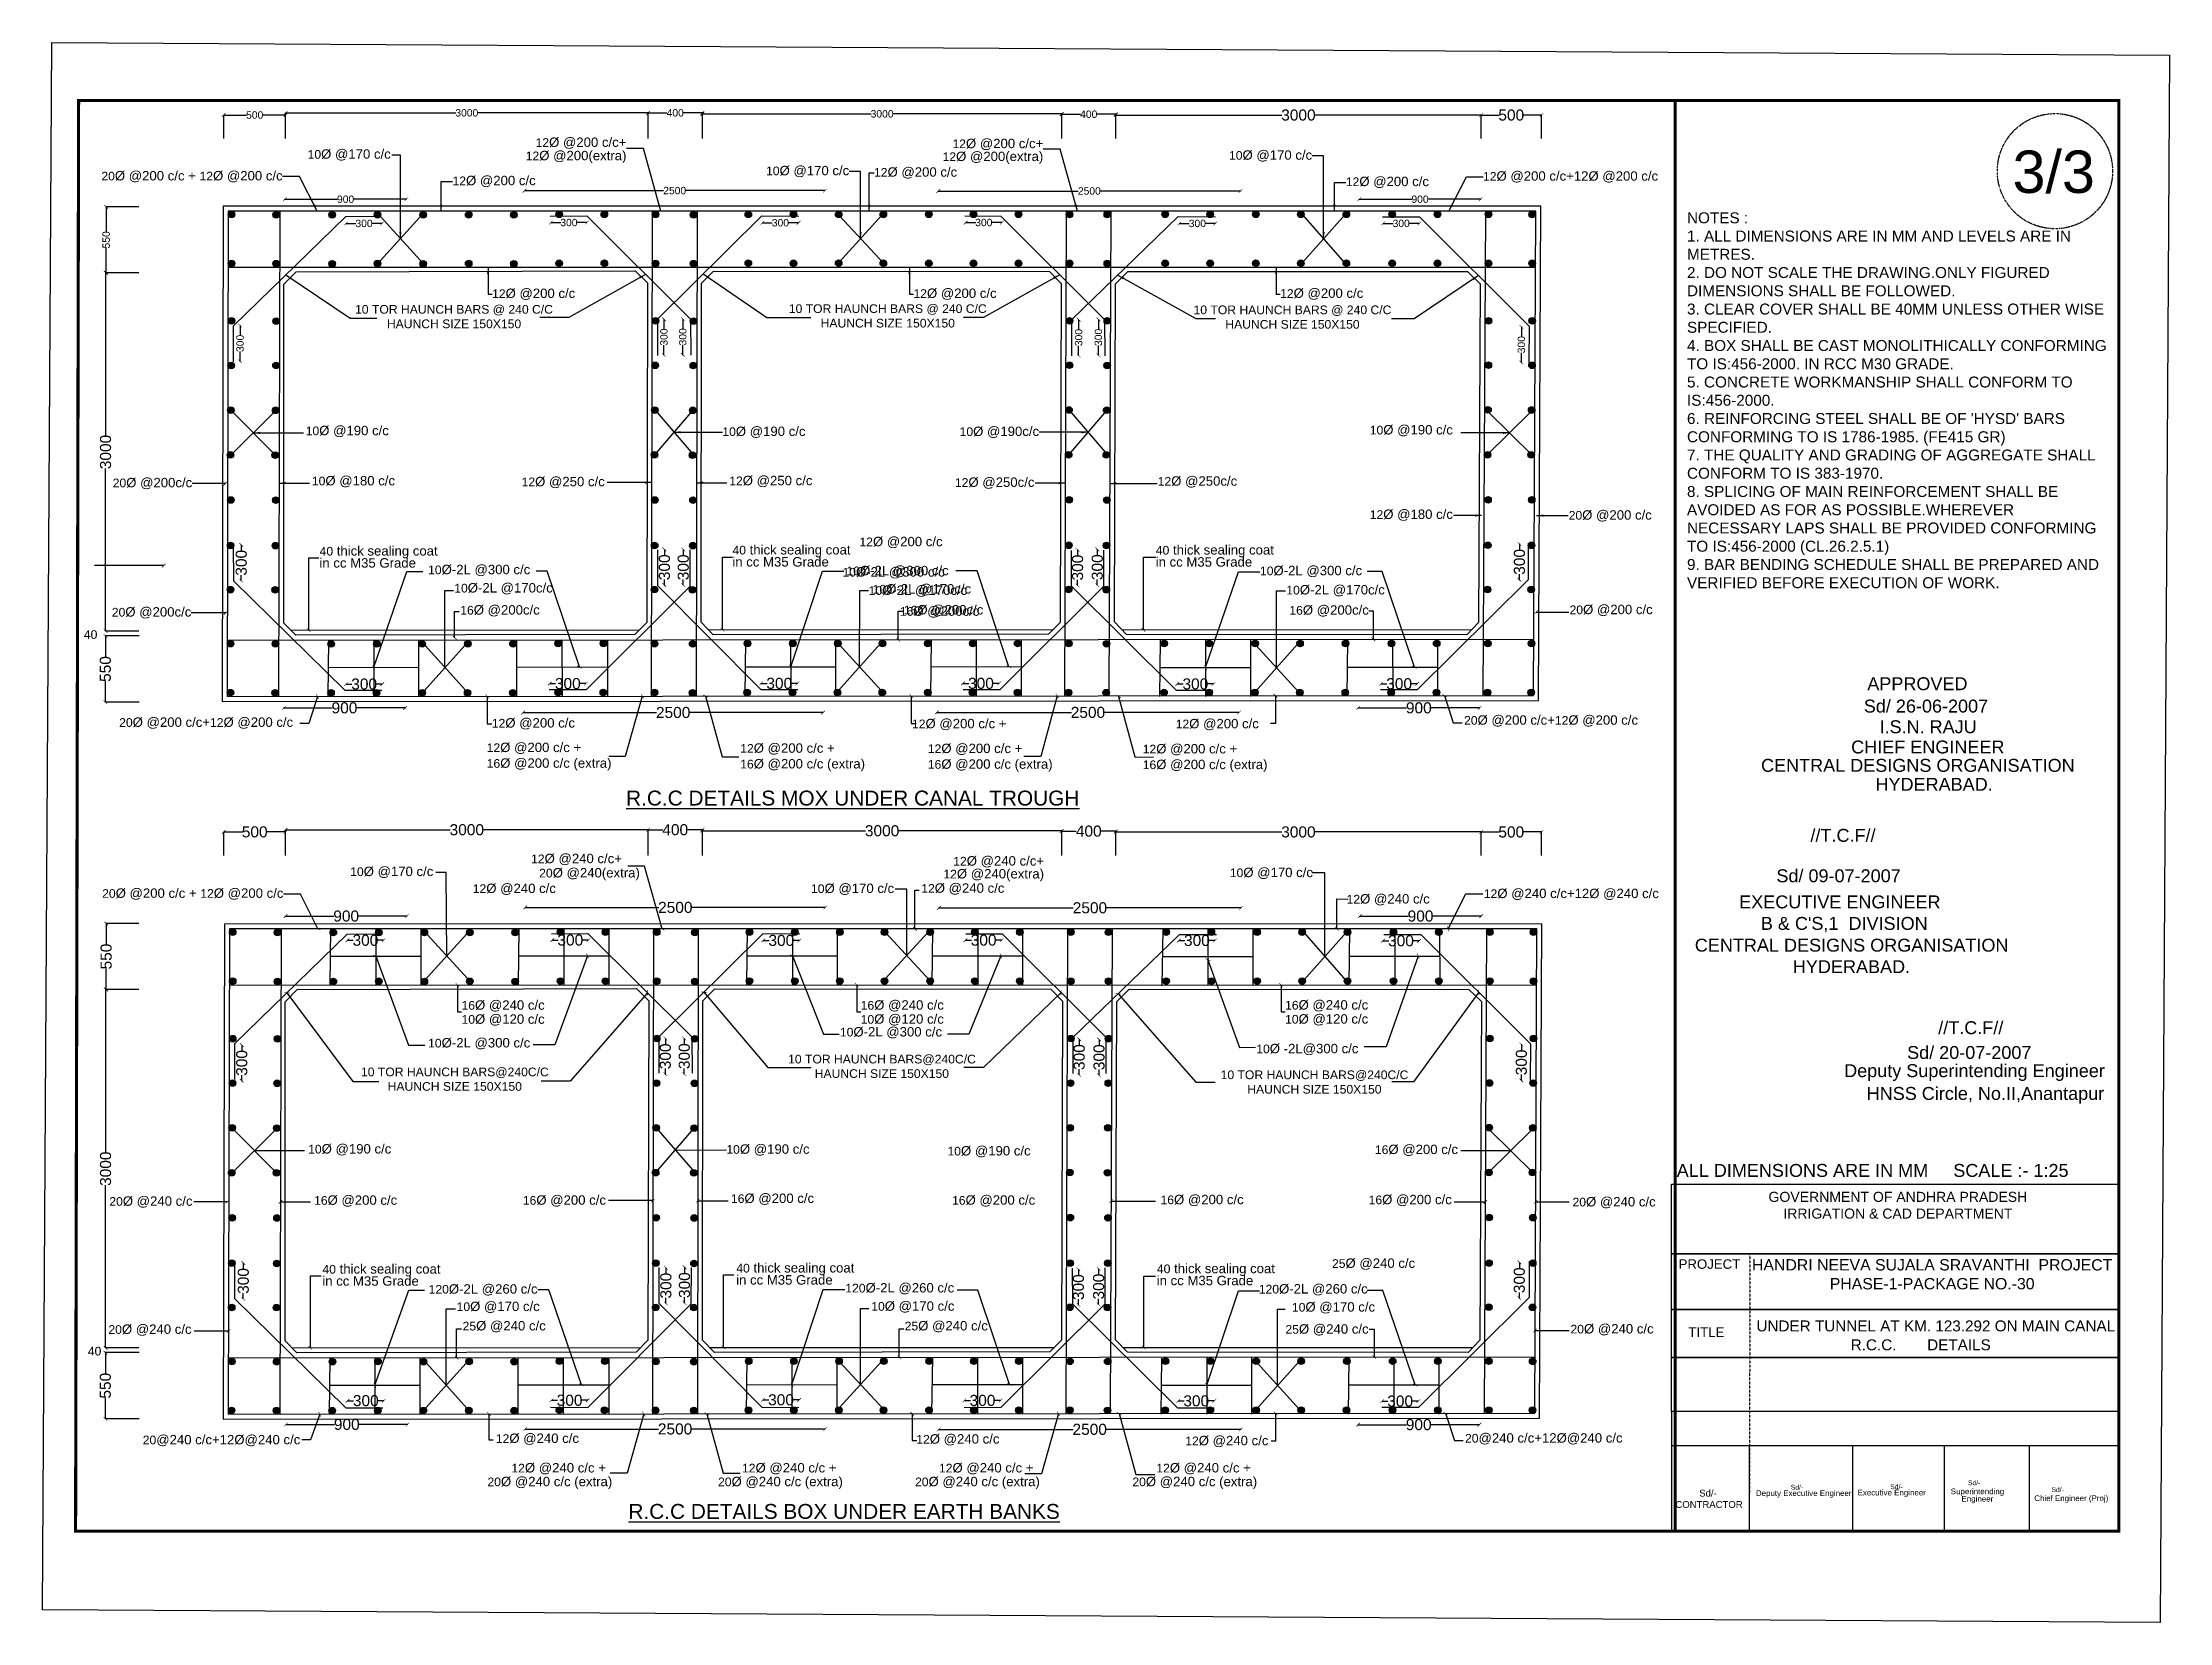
# Model space of a CAD drawing. Header units: inches. Extents: x -14031 to 95570, y 63921 to 142980.
# Drawn here: x 66741 to 95570, y 63921 to 85335 of the extents above; entities outside this region: 2.
import ezdxf

# ---------------------------------------------------------------- set-up
doc = ezdxf.new("R2010")
doc.units = ezdxf.units.IN
doc.header["$MEASUREMENT"] = 0
doc.linetypes.add('HIDDEN2', pattern=[0.1875, 0.125, -0.0625])
for name, color, linetype in [('BOX & TEXT', 7, 'Continuous'), ('DIM', 7, 'Continuous'), ('DIM TEXT', 7, 'Continuous'), ('DIMENSION', 7, 'Continuous'), ('DRAWING', 7, 'Continuous'), ('HATCH', 7, 'Continuous'), ('LINE', 7, 'Continuous'), ('TEXT', 7, 'Continuous')]:
    doc.layers.add(name, color=color, linetype=linetype)
doc.styles.get("Standard").update_dxf_attribs({"font": 'arial.ttf'})
doc.dimstyles.new('DIM TEXT', dxfattribs={"dimtxt": 100, "dimasz": 90, "dimexe": 0.18, "dimexo": 0.0625, "dimgap": 0.09, "dimtad": 0, "dimdec": 0, "dimzin": 0, "dimdsep": 46, "dimtxsty": 'Standard', "dimcen": 0.09, "dimadec": 0, "dimazin": 0, "dimtfac": 1, "dimtdec": 0, "dimtofl": 0, "dimtmove": 0, "dimatfit": 3, "dimfxl": 0, "dimtolj": 1, "dimtzin": 0, "dimarcsym": 0})
doc.dimstyles.new('ST1', dxfattribs={"dimtxt": 500, "dimasz": 200, "dimexe": 0.18, "dimexo": 0.0625, "dimgap": 0.09, "dimtad": 0, "dimtih": 1, "dimtoh": 1, "dimdec": 0, "dimzin": 0, "dimdsep": 46, "dimtxsty": 'Standard', "dimblk": 'ARCHTICK', "dimcen": 0.09, "dimadec": 0, "dimazin": 0, "dimtfac": 1, "dimtdec": 0, "dimtofl": 0, "dimtmove": 0, "dimatfit": 3, "dimldrblk": 'ARCHTICK', "dimfxl": 0, "dimtolj": 1, "dimtzin": 0, "dimarcsym": 0})
doc.dimstyles.new('ST100', dxfattribs={"dimtxt": 100, "dimasz": 200, "dimexe": 0.18, "dimexo": 0.0625, "dimgap": 0.09, "dimtad": 0, "dimdec": 0, "dimzin": 0, "dimdsep": 46, "dimtxsty": 'Standard', "dimblk": 'ARCHTICK', "dimcen": 0.09, "dimadec": 0, "dimazin": 0, "dimtfac": 1, "dimtdec": 0, "dimtofl": 0, "dimtmove": 0, "dimatfit": 3, "dimldrblk": 'ARCHTICK', "dimfxl": 0, "dimtolj": 1, "dimtzin": 0, "dimarcsym": 0})
picture_1 = doc.add_image_def('image1.jpg', size_in_pixel=(4464, 3304))

msp = doc.modelspace()

# ---------------------------------------------------------------- texts
at = {"layer": 'DIM'}
for s, insert, char_height, attachment_point in [('20{\\H1.0833x;Ø @200c/c}', (68769.9, 79358), 117.816, 6), ('40{\\H1.0833x; thick sealing coat}', (70496.9, 78426.3), 117.816, 4), ('40{\\H1.0833x; thick sealing coat}', (76093.2, 78441), 117.816, 4), ('12{\\H1.0833x;Ø @200 c/c}', (77813.9, 78559), 117.816, 4), ('40{\\H1.0833x; thick sealing coat}', (81831.4, 78440), 117.816, 4), ('{\\H1.0833x;in cc M35 Grade}', (70494.7, 78281.1), 117.816, 4), ('10{\\H1.0833x;Ø-2L @300 c/c}', (71967.4, 78179.8), 117.816, 4), ('{\\H1.0833x;in cc M35 Grade}', (76091.1, 78295.8), 117.816, 4), ('10{\\H1.0833x;Ø-2L @300 c/c}', (77583.8, 78147.5), 117.816, 4), ('10{\\H1.0833x;Ø-2L @300 c/c}', (77638.7, 78165.8), 117.816, 4), ('{\\H1.0833x;in cc M35 Grade}', (81829.2, 78294.8), 117.816, 4), ('10{\\H1.0833x;Ø-2L @300 c/c}', (83243, 78166.1), 117.816, 4), ('10{\\H1.0833x;Ø-2L @170c/c}', (72321.8, 77931.9), 117.816, 4), ('10{\\H1.0833x;Ø-2L @170c/c}', (77938.2, 77899.6), 117.816, 4), ('10{\\H1.0833x;Ø-2L @170c/c}', (77993.1, 77917.9), 117.816, 4), ('10{\\H1.0833x;Ø-2L @170c/c}', (83600.2, 77905.5), 117.816, 4), ('20{\\H1.0833x;Ø @200c/c}', (68758, 77605.6), 117.816, 6), ('16{\\H1.0833x;Ø @200c/c}', (72403.5, 77633.2), 117.816, 4), ('16{\\H1.0833x;Ø @200c/c}', (78360.9, 77616.5), 117.816, 4), ('16{\\H1.0833x;Ø @200c/c}', (78415.8, 77634.8), 117.816, 4), ('16{\\H1.0833x;Ø @200c/c}', (83641.1, 77631.3), 117.816, 4), ('20{\\H1.0833x;Ø @200 c/c}', (87439.1, 77638.3), 117.816, 4), ('40', (67484.7, 77310.6), 117.82, 6), ('20{\\H1.0833x;Ø @200 c/c+}12{\\H1.0833x;Ø @200 c/c}', (70138.6, 76111.1), 117.816, 6), ('12{\\H1.0833x;Ø @200 c/c}', (72831.2, 76101.3), 117.816, 4), ('12{\\H1.0833x;Ø @200 c/c +}', (78526.4, 76091.8), 117.816, 4), ('12{\\H1.0833x;Ø @200 c/c }', (82100.7, 76091.1), 117.816, 4), ('20{\\H1.0833x;Ø @200 c/c+}12{\\H1.0833x;Ø @200 c/c}', (88367.2, 76140.1), 117.816, 6), ('12{\\H1.0833x;Ø @200 c/c +\\P}16{\\H1.0833x;Ø @200 c/c (extra)}', (72761.6, 75656.5), 117.816, 4), ('12{\\H1.0833x;Ø @200 c/c +\\P}16{\\H1.0833x;Ø @200 c/c (extra)}', (76198.1, 75647.2), 117.816, 4), ('12{\\H1.0833x;Ø @200 c/c +\\P}16{\\H1.0833x;Ø @200 c/c (extra)}', (78740.7, 75643.1), 117.816, 4), ('12{\\H1.0833x;Ø @200 c/c +\\P}16{\\H1.0833x;Ø @200 c/c (extra)}', (81653.5, 75638.2), 117.816, 4), ('{\\L\\C0;R.C.C DETAILS MOX UNDER CANAL TROUGH}', (77722.9, 75093.6), 201.97, 5), ('10{\\H1.0833x;Ø @170 c/c}', (70911.3, 74088.2), 117.816, 4), ('12{\\H1.0833x;Ø @240 c/c+}', (74594.7, 74262.7), 117.816, 6), ('20{\\H1.0833x;Ø @240(extra)}', (74837.6, 74063.4), 117.816, 6), ('12{\\H1.0833x;Ø @240(extra)}', (80316.4, 73966.9), 117.816, 9), ('12{\\H1.0833x;Ø @240 c/c+}', (80316.4, 74154.4), 117.816, 9), ('10{\\H1.0833x;Ø @170 c/c}', (83960.9, 74074.4), 117.816, 6), ('20{\\H1.0833x;Ø @200 c/c + }12{\\H1.0833x;Ø @200 c/c}', (70006.8, 73793.7), 117.816, 6), ('12{\\H1.0833x;Ø @240 c/c}', (72573, 73858.8), 117.816, 4), ('10{\\H1.0833x;Ø @170 c/c}', (78284.8, 73858.8), 117.816, 6), ('12{\\H1.0833x;Ø @240 c/c}', (78651.7, 73862.3), 117.816, 4), ('12{\\H1.0833x;Ø @240 c/c+12Ø @240 c/c}', (86276.6, 73790.1), 117.816, 4), ('12{\\H1.0833x;Ø @240 c/c}', (84417.1, 73716.5), 117.816, 4), ('16{\\H1.0833x;Ø @240 c/c}', (77830.9, 72278), 117.816, 4), ('16{\\H1.0833x;Ø @240 c/c}', (83583, 72279.1), 117.816, 4), ('16{\\H1.0833x;Ø @240 c/c}', (72420.4, 72277), 117.816, 4), ('10{\\H1.0833x;Ø @120 c/c}', (72420.4, 72086.5), 117.816, 4), ('10{\\H1.0833x;Ø @120 c/c}', (77830.9, 72087.5), 117.816, 4), ('10{\\H1.0833x;Ø @120 c/c}', (83583, 72088.6), 117.816, 4), ('10{\\H1.0833x;Ø-2L @300 c/c}', (71967.5, 71765.5), 117.816, 4), ('10{\\H1.0833x;Ø-2L @300 c/c}', (77549.1, 71914.4), 117.816, 4), ('\\pi-1260.3;10 TOR HAUNCH BARS@240C/C\\P\\pi-899.65;HAUNCH SIZE 150X150', (78107.4, 71457.9), 117.816, 4), ('10{\\H1.0833x;Ø -2L@300 c/c}', (84577.6, 71686.9), 117.816, 6), ('\\pi-1260.3;10 TOR HAUNCH BARS@240C/C\\P\\pi-899.65;HAUNCH SIZE 150X150', (72318.4, 71283.9), 117.816, 4), ('\\pi-1260.3;10 TOR HAUNCH BARS@240C/C\\P\\pi-899.65;HAUNCH SIZE 150X150', (83970.2, 71245.1), 117.816, 4), ('10{\\H1.0833x;Ø @190 c/c}', (70341.5, 70328.1), 117.816, 4), ('10{\\H1.0833x;Ø @190 c/c}', (76010.4, 70325), 117.816, 4), ('10{\\H1.0833x;Ø @190 c/c}', (79007.1, 70301.5), 117.816, 4), ('16{\\H1.0833x;Ø @200 c/c}', (84800.7, 70320.8), 117.816, 4), ('20{\\H1.0833x;Ø @240 c/c}', (67646.8, 69619.9), 117.816, 4), ('16{\\H1.0833x;Ø @200 c/c}', (70421.7, 69633.2), 117.816, 4), ('16{\\H1.0833x;Ø @200 c/c}', (73251.3, 69634), 117.816, 4), ('16{\\H1.0833x;Ø @200 c/c}', (76072.5, 69657.8), 117.816, 4), ('16{\\H1.0833x;Ø @200 c/c}', (79069.3, 69634.3), 117.816, 4), ('16{\\H1.0833x;Ø @200 c/c}', (81894.8, 69640.9), 117.816, 4), ('16{\\H1.0833x;Ø @200 c/c}', (84715.9, 69640.9), 117.816, 4), ('20{\\H1.0833x;Ø @240 c/c}', (87479.1, 69611.1), 117.816, 4), ('40{\\H1.0833x; thick sealing coat}', (70535.5, 68693.8), 117.816, 4), ('{\\H1.0833x;in cc M35 Grade}', (70533.3, 68548.6), 117.816, 4), ('40{\\H1.0833x; thick sealing coat}', (76144.8, 68708.9), 117.816, 4), ('{\\H1.0833x;in cc M35 Grade}', (76142.6, 68563.7), 117.816, 4), ('40{\\H1.0833x; thick sealing coat}', (81845.7, 68699.7), 117.816, 4), ('{\\H1.0833x;in cc M35 Grade}', (81843.5, 68554.6), 117.816, 4), ('25{\\H1.0833x;Ø @240 c/c}', (84219.2, 68778.1), 117.816, 4), ('120{\\H1.0833x;Ø-2L @260 c/c}', (71974.4, 68428.5), 117.816, 4), ('120{\\H1.0833x;Ø-2L @260 c/c}', (77622.4, 68444.8), 117.816, 4), ('120{\\H1.0833x;Ø-2L @260 c/c}', (83226.9, 68430.5), 117.816, 4), ('10{\\H1.0833x;Ø @170 c/c}', (72353.8, 68192.8), 117.816, 4), ('10{\\H1.0833x;Ø @170 c/c}', (77974.2, 68197.1), 117.816, 4), ('10{\\H1.0833x;Ø @170 c/c}', (83675.9, 68185.3), 117.816, 4), ('20{\\H1.0833x;Ø @240 c/c}', (67634.5, 67883.8), 117.816, 4), ('25{\\H1.0833x;Ø @240 c/c}', (72435.2, 67930.2), 117.816, 4), ('25{\\H1.0833x;Ø @240 c/c}', (78427.1, 67930.3), 117.816, 4), ('25{\\H1.0833x;Ø @240 c/c}', (83588.2, 67886.3), 117.816, 4), ('20{\\H1.0833x;Ø @240 c/c}', (87451.5, 67889.1), 117.816, 4), ('40', (67355.6, 67597.7), 117.82, 4), ('20{\\H1.0833x;@240 c/c+12Ø@240 c/c}', (68099.6, 66386.2), 117.816, 4), ('12{\\H1.0833x;Ø @240 c/c}', (72885.4, 66405.2), 117.816, 4), ('12{\\H1.0833x;Ø @240 c/c}', (78584.6, 66396.1), 117.816, 4), ('12{\\H1.0833x;Ø @240 c/c}', (82230.1, 66373.8), 117.816, 4), ('20{\\H1.0833x;@240 c/c+12Ø@240 c/c}', (86022, 66409.4), 117.816, 4), ('12{\\H1.0833x;Ø @240 c/c +}', (73096.7, 66005.1), 117.816, 4), ('12{\\H1.0833x;Ø @240 c/c +}', (76222.3, 66005.1), 117.816, 4), ('12{\\H1.0833x;Ø @240 c/c +}', (78892.5, 66005.1), 117.816, 4), ('12{\\H1.0833x;Ø @240 c/c +}', (81838.1, 66005.1), 117.816, 4), ('20{\\H1.0833x;Ø @240 c/c (extra)}', (72771.8, 65812.2), 117.816, 4), ('20{\\H1.0833x;Ø @240 c/c (extra)}', (75897.5, 65812.2), 117.816, 4), ('20{\\H1.0833x;Ø @240 c/c (extra)}', (78567.6, 65812.2), 117.816, 4), ('20{\\H1.0833x;Ø @240 c/c (extra)}', (81513.2, 65812.2), 117.816, 4)]:
    msp.add_mtext(s, dxfattribs=dict(at, insert=insert, char_height=char_height, attachment_point=attachment_point))
at = {"layer": 'DIM TEXT'}
for s, insert, char_height, attachment_point in [('10{\\H1.0833x;Ø @170 c/c}', (70334.2, 83811.7), 117.816, 4), ('12{\\H1.0833x;Ø @200 c/c+}', (74655.6, 83971.7), 117.816, 6), ('12{\\H1.0833x;Ø @200 c/c+}', (80305.7, 83878), 117.816, 9), ('12{\\H1.0833x;Ø @200(extra)}', (74655.6, 83784.2), 117.816, 6), ('10{\\H1.0833x;Ø @170 c/c}', (77675.2, 83587.1), 117.816, 6), ('12{\\H1.0833x;Ø @200 c/c}', (78011.6, 83567.7), 117.816, 4), ('12{\\H1.0833x;Ø @200(extra)}', (80305.7, 83690.5), 117.816, 9), ('10{\\H1.0833x;Ø @170 c/c}', (83950.2, 83797.9), 117.816, 6), ('20{\\H1.0833x;Ø @200 c/c + }12{\\H1.0833x;Ø @200 c/c}', (69996.1, 83517.3), 117.816, 6), ('12{\\H1.0833x;Ø @200 c/c}', (72298.6, 83452.5), 117.816, 4), ('12{\\H1.0833x;Ø @200 c/c}', (84406.4, 83440.1), 117.816, 4), ('12{\\H1.0833x;Ø @200 c/c+12Ø @200 c/c}', (86265.9, 83513.7), 117.816, 4), ('12{\\H1.0833x;Ø @200 c/c}', (72834.7, 81923.6), 117.816, 4), ('12{\\H1.0833x;Ø @200 c/c}', (78546.2, 81924.7), 117.816, 4), ('12{\\H1.0833x;Ø @200 c/c}', (83516, 81925.7), 117.816, 4), ('10 TOR HAUNCH BARS @ 240 C/C\\PHAUNCH SIZE 150X150', (72318.8, 81619.9), 117.816, 5), ('10 TOR HAUNCH BARS @ 240 C/C\\PHAUNCH SIZE 150X150', (78197.8, 81629.3), 117.816, 5), ('10 TOR HAUNCH BARS @ 240 C/C\\PHAUNCH SIZE 150X150', (83683.3, 81613.1), 117.816, 5), ('10{\\H1.0833x;Ø @190 c/c}', (70308.6, 80063.7), 117.816, 4), ('10{\\H1.0833x;Ø @190 c/c}', (84730.9, 80074.1), 117.816, 4), ('10{\\H1.0833x;Ø @190 c/c}', (75955.7, 80053), 117.816, 4), ('10{\\H1.0833x;Ø @190c/c}', (80249.3, 80053), 117.816, 6), ('10{\\H1.0833x;Ø @180 c/c}', (70392.2, 79383.7), 117.816, 4), ('12{\\H1.0833x;Ø @250 c/c}', (73234.8, 79371.9), 117.816, 4), ('12{\\H1.0833x;Ø @250 c/c}', (76049.5, 79385.9), 117.816, 4), ('12{\\H1.0833x;Ø @250c/c}', (80185.8, 79363.7), 117.816, 6), ('12{\\H1.0833x;Ø @250c/c}', (82934, 79379.5), 117.816, 6), ('12{\\H1.0833x;Ø @180 c/c}', (84730.9, 78929.2), 117.816, 4), ('20{\\H1.0833x;Ø @200 c/c}', (87427.1, 78919.4), 117.816, 4), ('{\\L\\C0;R.C.C DETAILS BOX UNDER EARTH BANKS}', (77606, 65424.9), 201.97, 5)]:
    msp.add_mtext(s, dxfattribs=dict(at, insert=insert, char_height=char_height, attachment_point=attachment_point))
at = {"layer": 'DIM TEXT', "insert": (-13848.5, 67945.4), "char_height": 100, "width": 31.9, "attachment_point": 1}
msp.add_mtext('\\A1;', dxfattribs=at)
at = {"layer": 'DRAWING'}
for s, p in [('//T.C.F//', (90704.3, 74501.9)), ('Sd/ 09-07-2007', (90242.6, 73954.1)), ('EXECUTIVE ENGINEER', (89737.7, 73600)), ("B & C'S,1  DIVISION", (90031.9, 73308.6)), ('CENTRAL DESIGNS ORGANISATION', (89136.9, 73013.6)), ('HYDERABAD.', (90465.9, 72722.3))]:
    msp.add_text(s, height=175, dxfattribs=at).set_placement(p)
at = {"layer": 'DRAWING', "linetype": 'HIDDEN2', "insert": (89030.8, 83033.8), "char_height": 148.3488, "width": 5712.888, "attachment_point": 1}
msp.add_mtext("NOTES : \\P1. ALL DIMENSIONS ARE IN MM AND LEVELS ARE IN METRES. \\P2. DO NOT SCALE THE DRAWING.ONLY FIGURED DIMENSIONS SHALL BE FOLLOWED. \\P3. CLEAR COVER SHALL BE 40MM UNLESS OTHER WISE SPECIFIED. \\P4. BOX SHALL BE CAST MONOLITHICALLY CONFORMING TO IS:456-2000. IN RCC M30 GRADE. \\P5. CONCRETE WORKMANSHIP SHALL CONFORM TO IS:456-2000. \\P6. REINFORCING STEEL SHALL BE OF 'HYSD' BARS CONFORMING TO IS 1786-1985. (FE415 GR) \\P7. THE QUALITY AND GRADING OF AGGREGATE SHALL CONFORM TO IS 383-1970. \\P8. SPLICING OF MAIN REINFORCEMENT SHALL BE AVOIDED AS FOR AS POSSIBLE.WHEREVER NECESSARY LAPS SHALL BE PROVIDED CONFORMING TO IS:456-2000 (CL.26.2.5.1) \\P9. BAR BENDING SCHEDULE SHALL BE PREPARED AND VERIFIED BEFORE EXECUTION OF WORK. ", dxfattribs=at)
at = {"layer": 'TEXT'}
for s, height, p in [('3/3', 575.01, (93443.1, 83296.7)), (' APPROVED', 175, (91406.7, 76557.3)), ('Sd/ 26-06-2007', 175, (91427.2, 76254.3)), (' I.S.N. RAJU ', 175, (91572.4, 75974)), ('CHIEF ENGINEER', 175, (91256.1, 75699.7)), ('CENTRAL DESIGNS ORGANISATION', 175, (90034.5, 75450.7)), ('HYDERABAD.', 175, (91585.7, 75193.9)), ('//T.C.F//', 175, (92436.2, 71895)), ('Deputy Superintending Engineer', 175, (91160.8, 71312.8)), ('Sd/ 20-07-2007', 175, (92014.3, 71559)), ('HNSS Circle, No.II,Anantapur', 175, (91466.2, 71004)), ('UNDER TUNNEL AT KM. 123.292 ON MAIN CANAL', 148.084, (89971.7, 67866.5)), ('Sd/-', 65.6, (90437.2, 65720.9)), ('Sd/-', 65.6, (91785.9, 65727.7)), ('Superintending ', 76.927, (92606.3, 65659.7)), ('Sd/-', 65.6, (92839.5, 65781.3)), ('Sd/-', 65.6, (93971, 65688.2)), ('Deputy Executive Engineer', 76.927, (89964.6, 65635.7)), (' Executive Engineer', 76.927, (91313.2, 65642.6)), ('Chief Engineer (Proj)', 76.927, (93737.8, 65566.6))]:
    msp.add_text(s, height=height, dxfattribs=at).set_placement(p)
for s, insert, char_height, width, attachment_point in [('ALL DIMENSIONS ARE IN MM     SCALE :- 1:25', (91547, 70135.5), 175, 10279.547, 2), ('HANDRI NEEVA SUJALA SRAVANTHI  PROJECT\\PPHASE-1-PACKAGE NO.-30', (92354, 68845.4), 153.468, 6577.22, 2), ('\\pi-444.25,l592.33,t1184.7;R.C.C.^I{\\C7;DETAILS}', (91101.6, 67758.4), 148.084, 2662.458, 1), ('Engineer', (92751.6, 65636.5), 76.93, 444.306, 1)]:
    msp.add_mtext(s, dxfattribs=dict(at, insert=insert, char_height=char_height, width=width, attachment_point=attachment_point))
at = {"layer": 'TEXT', "color": 7}
for s, insert, char_height, width, attachment_point in [('GOVERNMENT OF ANDHRA PRADESH\\PIRRIGATION & CAD DEPARTMENT', (91889.4, 69575.6), 136.11, 5231.503, 5), ('PROJECT', (88917.1, 68842.7), 128.21, 1042.005, 1), ('TITLE', (89049.9, 67920), 128.21, 1042.005, 1), ('         Sd/-\\PCONTRACTOR', (88873.6, 65596.4), 92.555, 1377.955, 4)]:
    msp.add_mtext(s, dxfattribs=dict(at, insert=insert, char_height=char_height, width=width, attachment_point=attachment_point))

# ---------------------------------------------------------------- blocks, each defined once
blk = doc.blocks.new('_ArchTick')
at = {"color": 0, "linetype": 'ByBlock', "const_width": 0.15}
blk.add_lwpolyline([(-0.5, -0.5), (0.5, 0.5)], dxfattribs=at)
blk = doc.blocks.new('*D11')
at = {"layer": 'Defpoints', "color": 0, "transparency": 16777216}
for p in [(70036, 84353), (69197, 84033), (70036, 84033)]:
    blk.add_point(p, dxfattribs=at)
at = {"layer": 'DIM', "color": 0, "lineweight": -2, "transparency": 16777216}
for p, q in [((69197, 84033), (69197, 84353)), ((69197, 84353), (69506, 84353)), ((70036, 84353), (69727, 84353)), ((70036, 84033), (70036, 84353))]:
    blk.add_line(p, q, dxfattribs=at)
at = {"layer": 'DIM', "color": 0, "lineweight": -2, "transparency": 16777216, "xscale": 50, "yscale": 50, "zscale": 50, "rotation": 180}
blk.add_blockref('_ArchTick', (69197, 84353), dxfattribs=at)
at = {"layer": 'DIM', "color": 0, "lineweight": -2, "transparency": 16777216, "xscale": 50, "yscale": 50, "zscale": 50}
blk.add_blockref('_ArchTick', (70036, 84353), dxfattribs=at)
at = {"layer": 'DIM', "color": 0, "transparency": 16777216, "insert": (69617, 84353), "char_height": 100, "attachment_point": 5}
blk.add_mtext('\\A1;500', dxfattribs=at)
blk = doc.blocks.new('*D12')
at = {"layer": 'Defpoints', "color": 0, "transparency": 16777216}
for p in [(74949, 84382), (70036, 84033), (74949, 84033)]:
    blk.add_point(p, dxfattribs=at)
at = {"layer": 'DIM', "color": 0, "lineweight": -2, "transparency": 16777216}
for p, q in [((70036, 84033), (70036, 84382)), ((70036, 84382), (72343, 84382)), ((74949, 84382), (72641, 84382)), ((74949, 84033), (74949, 84382))]:
    blk.add_line(p, q, dxfattribs=at)
at = {"layer": 'DIM', "color": 0, "lineweight": -2, "transparency": 16777216, "xscale": 50, "yscale": 50, "zscale": 50, "rotation": 180}
blk.add_blockref('_ArchTick', (70036, 84382), dxfattribs=at)
at = {"layer": 'DIM', "color": 0, "lineweight": -2, "transparency": 16777216, "xscale": 50, "yscale": 50, "zscale": 50}
blk.add_blockref('_ArchTick', (74949, 84382), dxfattribs=at)
at = {"layer": 'DIM', "color": 0, "transparency": 16777216, "insert": (72492, 84382), "char_height": 100, "attachment_point": 5}
blk.add_mtext('\\A1;3000', dxfattribs=at)
blk = doc.blocks.new('*D13')
at = {"layer": 'Defpoints', "color": 0, "transparency": 16777216}
for p in [(75686, 84382), (74949, 84033), (75686, 84033)]:
    blk.add_point(p, dxfattribs=at)
at = {"layer": 'DIM', "color": 0, "lineweight": -2, "transparency": 16777216}
for p, q in [((74949, 84033), (74949, 84382)), ((74949, 84382), (75205, 84382)), ((75686, 84382), (75430, 84382)), ((75686, 84033), (75686, 84382))]:
    blk.add_line(p, q, dxfattribs=at)
at = {"layer": 'DIM', "color": 0, "lineweight": -2, "transparency": 16777216, "xscale": 50, "yscale": 50, "zscale": 50, "rotation": 180}
blk.add_blockref('_ArchTick', (74949, 84382), dxfattribs=at)
at = {"layer": 'DIM', "color": 0, "lineweight": -2, "transparency": 16777216, "xscale": 50, "yscale": 50, "zscale": 50}
blk.add_blockref('_ArchTick', (75686, 84382), dxfattribs=at)
at = {"layer": 'DIM', "color": 0, "transparency": 16777216, "insert": (75317, 84382), "char_height": 100, "attachment_point": 5}
blk.add_mtext('\\A1;400', dxfattribs=at)
blk = doc.blocks.new('*D14')
at = {"layer": 'Defpoints', "color": 0, "transparency": 16777216}
for p in [(80556, 84368), (75686, 84033), (80556, 84033)]:
    blk.add_point(p, dxfattribs=at)
at = {"layer": 'DIM', "color": 0, "lineweight": -2, "transparency": 16777216}
for p, q in [((75686, 84033), (75686, 84368)), ((75686, 84368), (77972, 84368)), ((80556, 84368), (78270, 84368)), ((80556, 84033), (80556, 84368))]:
    blk.add_line(p, q, dxfattribs=at)
at = {"layer": 'DIM', "color": 0, "lineweight": -2, "transparency": 16777216, "xscale": 50, "yscale": 50, "zscale": 50, "rotation": 180}
blk.add_blockref('_ArchTick', (75686, 84368), dxfattribs=at)
at = {"layer": 'DIM', "color": 0, "lineweight": -2, "transparency": 16777216, "xscale": 50, "yscale": 50, "zscale": 50}
blk.add_blockref('_ArchTick', (80556, 84368), dxfattribs=at)
at = {"layer": 'DIM', "color": 0, "transparency": 16777216, "insert": (78121, 84368), "char_height": 100, "attachment_point": 5}
blk.add_mtext('\\A1;3000', dxfattribs=at)
blk = doc.blocks.new('*D15')
at = {"layer": 'Defpoints', "color": 0, "transparency": 16777216}
for p in [(81288, 84363), (80556, 84033), (81288, 84033)]:
    blk.add_point(p, dxfattribs=at)
at = {"layer": 'DIM', "color": 0, "lineweight": -2, "transparency": 16777216}
for p, q in [((80556, 84033), (80556, 84363)), ((80556, 84363), (80809, 84363)), ((81288, 84363), (81034, 84363)), ((81288, 84033), (81288, 84363))]:
    blk.add_line(p, q, dxfattribs=at)
at = {"layer": 'DIM', "color": 0, "lineweight": -2, "transparency": 16777216, "xscale": 50, "yscale": 50, "zscale": 50, "rotation": 180}
blk.add_blockref('_ArchTick', (80556, 84363), dxfattribs=at)
at = {"layer": 'DIM', "color": 0, "lineweight": -2, "transparency": 16777216, "xscale": 50, "yscale": 50, "zscale": 50}
blk.add_blockref('_ArchTick', (81288, 84363), dxfattribs=at)
at = {"layer": 'DIM', "color": 0, "transparency": 16777216, "insert": (80922, 84363), "char_height": 100, "attachment_point": 5}
blk.add_mtext('\\A1;400', dxfattribs=at)
blk = doc.blocks.new('*D16')
at = {"layer": 'Defpoints', "color": 0, "transparency": 16777216}
for p in [(86240, 84352), (81288, 84033), (86240, 84033)]:
    blk.add_point(p, dxfattribs=at)
at = {"layer": 'DIM', "color": 0, "lineweight": -2, "transparency": 16777216}
for p, q in [((81288, 84033), (81288, 84352)), ((81288, 84352), (83540, 84352)), ((86240, 84352), (83988, 84352)), ((86240, 84033), (86240, 84352))]:
    blk.add_line(p, q, dxfattribs=at)
at = {"layer": 'DIM', "color": 0, "lineweight": -2, "transparency": 16777216, "xscale": 50, "yscale": 50, "zscale": 50, "rotation": 180}
blk.add_blockref('_ArchTick', (81288, 84352), dxfattribs=at)
at = {"layer": 'DIM', "color": 0, "lineweight": -2, "transparency": 16777216, "xscale": 50, "yscale": 50, "zscale": 50}
blk.add_blockref('_ArchTick', (86240, 84352), dxfattribs=at)
at = {"layer": 'DIM', "color": 0, "transparency": 16777216, "insert": (83764, 84352), "char_height": 150, "attachment_point": 5}
blk.add_mtext('\\A1;3000', dxfattribs=at)
blk = doc.blocks.new('*D17')
at = {"layer": 'Defpoints', "color": 0, "transparency": 16777216}
for p in [(87059, 84352), (86240, 84034), (87059, 84034)]:
    blk.add_point(p, dxfattribs=at)
at = {"layer": 'DIM', "color": 0, "lineweight": -2, "transparency": 16777216}
for p, q in [((86240, 84034), (86240, 84352)), ((86240, 84352), (86484, 84352)), ((87059, 84352), (86815, 84352)), ((87059, 84034), (87059, 84352))]:
    blk.add_line(p, q, dxfattribs=at)
at = {"layer": 'DIM', "color": 0, "lineweight": -2, "transparency": 16777216, "xscale": 50, "yscale": 50, "zscale": 50, "rotation": 180}
blk.add_blockref('_ArchTick', (86240, 84352), dxfattribs=at)
at = {"layer": 'DIM', "color": 0, "lineweight": -2, "transparency": 16777216, "xscale": 50, "yscale": 50, "zscale": 50}
blk.add_blockref('_ArchTick', (87059, 84352), dxfattribs=at)
at = {"layer": 'DIM', "color": 0, "transparency": 16777216, "insert": (86649, 84352), "char_height": 150, "attachment_point": 5}
blk.add_mtext('\\A1;500', dxfattribs=at)
blk = doc.blocks.new('*D18')
at = {"layer": 'Defpoints', "color": 0, "transparency": 16777216}
for p in [(68047, 83108), (67604, 82214), (68047, 82214)]:
    blk.add_point(p, dxfattribs=at)
at = {"layer": 'DIM', "color": 0, "lineweight": -2, "transparency": 16777216}
for p, q in [((68047, 83108), (67603, 83108)), ((67604, 83108), (67604, 82771)), ((67604, 82214), (67604, 82551)), ((68047, 82214), (67603, 82214))]:
    blk.add_line(p, q, dxfattribs=at)
at = {"layer": 'DIM', "color": 0, "lineweight": -2, "transparency": 16777216, "xscale": 50, "yscale": 50, "zscale": 50}
for p, rotation in [((67604, 83108), 90), ((67604, 82214), 270)]:
    blk.add_blockref('_ArchTick', p, dxfattribs=dict(at, rotation=rotation))
at = {"layer": 'DIM', "color": 0, "transparency": 16777216, "insert": (67604, 82661), "char_height": 100, "attachment_point": 5, "rotation": 90}
blk.add_mtext('\\A1;550', dxfattribs=at)
blk = doc.blocks.new('*D19')
at = {"layer": 'Defpoints', "color": 0, "transparency": 16777216}
for p in [(68047, 82214), (67596, 77357), (68047, 77357)]:
    blk.add_point(p, dxfattribs=at)
at = {"layer": 'DIM', "color": 0, "lineweight": -2, "transparency": 16777216}
for p, q in [((68047, 82214), (67596, 82214)), ((67596, 82214), (67596, 80009)), ((67596, 77357), (67596, 79562)), ((68047, 77357), (67596, 77357))]:
    blk.add_line(p, q, dxfattribs=at)
at = {"layer": 'DIM', "color": 0, "lineweight": -2, "transparency": 16777216, "xscale": 50, "yscale": 50, "zscale": 50}
for p, rotation in [((67596, 82214), 90), ((67596, 77357), 270)]:
    blk.add_blockref('_ArchTick', p, dxfattribs=dict(at, rotation=rotation))
at = {"layer": 'DIM', "color": 0, "transparency": 16777216, "insert": (67596, 79785), "char_height": 150, "attachment_point": 5, "rotation": 90}
blk.add_mtext('\\A1;3000', dxfattribs=at)
blk = doc.blocks.new('*D20')
at = {"layer": 'Defpoints', "color": 0, "transparency": 16777216}
for p in [(68049, 77292), (67593, 76395), (68049, 76395)]:
    blk.add_point(p, dxfattribs=at)
at = {"layer": 'DIM', "color": 0, "lineweight": -2, "transparency": 16777216}
for p, q in [((68049, 77292), (67592, 77292)), ((67593, 77292), (67593, 77009)), ((67593, 76395), (67593, 76678)), ((68049, 76395), (67592, 76395))]:
    blk.add_line(p, q, dxfattribs=at)
at = {"layer": 'DIM', "color": 0, "lineweight": -2, "transparency": 16777216, "xscale": 50, "yscale": 50, "zscale": 50}
for p, rotation in [((67593, 77292), 90), ((67593, 76395), 270)]:
    blk.add_blockref('_ArchTick', p, dxfattribs=dict(at, rotation=rotation))
at = {"layer": 'DIM', "color": 0, "transparency": 16777216, "insert": (67593, 76844), "char_height": 150, "attachment_point": 5, "rotation": 90}
blk.add_mtext('\\A1;550', dxfattribs=at)
blk = doc.blocks.new('*D21')
at = {"layer": 'Defpoints', "color": 0, "transparency": 16777216}
for p in [(70036, 74636), (69197, 74316), (70036, 74316)]:
    blk.add_point(p, dxfattribs=at)
at = {"layer": 'DIM', "color": 0, "lineweight": -2, "transparency": 16777216}
for p, q in [((69197, 74316), (69197, 74636)), ((69197, 74636), (69451, 74636)), ((70036, 74636), (69782, 74636)), ((70036, 74316), (70036, 74636))]:
    blk.add_line(p, q, dxfattribs=at)
at = {"layer": 'DIM', "color": 0, "lineweight": -2, "transparency": 16777216, "xscale": 50, "yscale": 50, "zscale": 50, "rotation": 180}
blk.add_blockref('_ArchTick', (69197, 74636), dxfattribs=at)
at = {"layer": 'DIM', "color": 0, "lineweight": -2, "transparency": 16777216, "xscale": 50, "yscale": 50, "zscale": 50}
blk.add_blockref('_ArchTick', (70036, 74636), dxfattribs=at)
at = {"layer": 'DIM', "color": 0, "transparency": 16777216, "insert": (69617, 74636), "char_height": 150, "attachment_point": 5}
blk.add_mtext('\\A1;500', dxfattribs=at)
blk = doc.blocks.new('*D22')
at = {"layer": 'Defpoints', "color": 0, "transparency": 16777216}
for p in [(74949, 74665), (70036, 74316), (74949, 74316)]:
    blk.add_point(p, dxfattribs=at)
at = {"layer": 'DIM', "color": 0, "lineweight": -2, "transparency": 16777216}
for p, q in [((70036, 74316), (70036, 74665)), ((70036, 74665), (72268, 74665)), ((74949, 74665), (72716, 74665)), ((74949, 74316), (74949, 74665))]:
    blk.add_line(p, q, dxfattribs=at)
at = {"layer": 'DIM', "color": 0, "lineweight": -2, "transparency": 16777216, "xscale": 50, "yscale": 50, "zscale": 50, "rotation": 180}
blk.add_blockref('_ArchTick', (70036, 74665), dxfattribs=at)
at = {"layer": 'DIM', "color": 0, "lineweight": -2, "transparency": 16777216, "xscale": 50, "yscale": 50, "zscale": 50}
blk.add_blockref('_ArchTick', (74949, 74665), dxfattribs=at)
at = {"layer": 'DIM', "color": 0, "transparency": 16777216, "insert": (72492, 74665), "char_height": 150, "attachment_point": 5}
blk.add_mtext('\\A1;3000', dxfattribs=at)
blk = doc.blocks.new('*D23')
at = {"layer": 'Defpoints', "color": 0, "transparency": 16777216}
for p in [(75686, 74665), (74949, 74316), (75686, 74316)]:
    blk.add_point(p, dxfattribs=at)
at = {"layer": 'DIM', "color": 0, "lineweight": -2, "transparency": 16777216}
for p, q in [((74949, 74316), (74949, 74665)), ((74949, 74665), (75149, 74665)), ((75686, 74665), (75486, 74665)), ((75686, 74316), (75686, 74665))]:
    blk.add_line(p, q, dxfattribs=at)
at = {"layer": 'DIM', "color": 0, "lineweight": -2, "transparency": 16777216, "xscale": 50, "yscale": 50, "zscale": 50, "rotation": 180}
blk.add_blockref('_ArchTick', (74949, 74665), dxfattribs=at)
at = {"layer": 'DIM', "color": 0, "lineweight": -2, "transparency": 16777216, "xscale": 50, "yscale": 50, "zscale": 50}
blk.add_blockref('_ArchTick', (75686, 74665), dxfattribs=at)
at = {"layer": 'DIM', "color": 0, "transparency": 16777216, "insert": (75317, 74665), "char_height": 150, "attachment_point": 5}
blk.add_mtext('\\A1;400', dxfattribs=at)
blk = doc.blocks.new('*D24')
at = {"layer": 'Defpoints', "color": 0, "transparency": 16777216}
for p in [(80556, 74651), (75686, 74316), (80556, 74316)]:
    blk.add_point(p, dxfattribs=at)
at = {"layer": 'DIM', "color": 0, "lineweight": -2, "transparency": 16777216}
for p, q in [((75686, 74316), (75686, 74651)), ((75686, 74651), (77897, 74651)), ((80556, 74651), (78345, 74651)), ((80556, 74316), (80556, 74651))]:
    blk.add_line(p, q, dxfattribs=at)
at = {"layer": 'DIM', "color": 0, "lineweight": -2, "transparency": 16777216, "xscale": 50, "yscale": 50, "zscale": 50, "rotation": 180}
blk.add_blockref('_ArchTick', (75686, 74651), dxfattribs=at)
at = {"layer": 'DIM', "color": 0, "lineweight": -2, "transparency": 16777216, "xscale": 50, "yscale": 50, "zscale": 50}
blk.add_blockref('_ArchTick', (80556, 74651), dxfattribs=at)
at = {"layer": 'DIM', "color": 0, "transparency": 16777216, "insert": (78121, 74651), "char_height": 150, "attachment_point": 5}
blk.add_mtext('\\A1;3000', dxfattribs=at)
blk = doc.blocks.new('*D25')
at = {"layer": 'Defpoints', "color": 0, "transparency": 16777216}
for p in [(81288, 74646), (80556, 74316), (81288, 74316)]:
    blk.add_point(p, dxfattribs=at)
at = {"layer": 'DIM', "color": 0, "lineweight": -2, "transparency": 16777216}
for p, q in [((80556, 74317), (80556, 74646)), ((80556, 74646), (80753, 74646)), ((81288, 74646), (81090, 74646)), ((81288, 74317), (81288, 74646))]:
    blk.add_line(p, q, dxfattribs=at)
at = {"layer": 'DIM', "color": 0, "lineweight": -2, "transparency": 16777216, "xscale": 50, "yscale": 50, "zscale": 50, "rotation": 180}
blk.add_blockref('_ArchTick', (80556, 74646), dxfattribs=at)
at = {"layer": 'DIM', "color": 0, "lineweight": -2, "transparency": 16777216, "xscale": 50, "yscale": 50, "zscale": 50}
blk.add_blockref('_ArchTick', (81288, 74646), dxfattribs=at)
at = {"layer": 'DIM', "color": 0, "transparency": 16777216, "insert": (80922, 74646), "char_height": 150, "attachment_point": 5}
blk.add_mtext('\\A1;400', dxfattribs=at)
blk = doc.blocks.new('*D26')
at = {"layer": 'Defpoints', "color": 0, "transparency": 16777216}
for p in [(86240, 74635), (81288, 74316), (86240, 74316)]:
    blk.add_point(p, dxfattribs=at)
at = {"layer": 'DIM', "color": 0, "lineweight": -2, "transparency": 16777216}
for p, q in [((81288, 74317), (81288, 74635)), ((81288, 74635), (83540, 74635)), ((86240, 74635), (83988, 74635)), ((86240, 74317), (86240, 74635))]:
    blk.add_line(p, q, dxfattribs=at)
at = {"layer": 'DIM', "color": 0, "lineweight": -2, "transparency": 16777216, "xscale": 50, "yscale": 50, "zscale": 50, "rotation": 180}
blk.add_blockref('_ArchTick', (81288, 74635), dxfattribs=at)
at = {"layer": 'DIM', "color": 0, "lineweight": -2, "transparency": 16777216, "xscale": 50, "yscale": 50, "zscale": 50}
blk.add_blockref('_ArchTick', (86240, 74635), dxfattribs=at)
at = {"layer": 'DIM', "color": 0, "transparency": 16777216, "insert": (83764, 74635), "char_height": 150, "attachment_point": 5}
blk.add_mtext('\\A1;3000', dxfattribs=at)
blk = doc.blocks.new('*D27')
at = {"layer": 'Defpoints', "color": 0, "transparency": 16777216}
for p in [(87059, 74635), (86240, 74317), (87059, 74317)]:
    blk.add_point(p, dxfattribs=at)
at = {"layer": 'DIM', "color": 0, "lineweight": -2, "transparency": 16777216}
for p, q in [((86240, 74317), (86240, 74635)), ((86240, 74635), (86484, 74635)), ((87059, 74635), (86815, 74635)), ((87059, 74317), (87059, 74635))]:
    blk.add_line(p, q, dxfattribs=at)
at = {"layer": 'DIM', "color": 0, "lineweight": -2, "transparency": 16777216, "xscale": 50, "yscale": 50, "zscale": 50, "rotation": 180}
blk.add_blockref('_ArchTick', (86240, 74635), dxfattribs=at)
at = {"layer": 'DIM', "color": 0, "lineweight": -2, "transparency": 16777216, "xscale": 50, "yscale": 50, "zscale": 50}
blk.add_blockref('_ArchTick', (87059, 74635), dxfattribs=at)
at = {"layer": 'DIM', "color": 0, "transparency": 16777216, "insert": (86649, 74635), "char_height": 150, "attachment_point": 5}
blk.add_mtext('\\A1;500', dxfattribs=at)
blk = doc.blocks.new('*D28')
at = {"layer": 'Defpoints', "color": 0, "transparency": 16777216}
for p in [(68047, 73394), (67604, 72500), (68047, 72500)]:
    blk.add_point(p, dxfattribs=at)
at = {"layer": 'DIM', "color": 0, "lineweight": -2, "transparency": 16777216}
for p, q in [((68047, 73394), (67603, 73394)), ((67604, 73394), (67604, 73113)), ((67604, 72500), (67604, 72782)), ((68047, 72500), (67603, 72500))]:
    blk.add_line(p, q, dxfattribs=at)
at = {"layer": 'DIM', "color": 0, "lineweight": -2, "transparency": 16777216, "xscale": 50, "yscale": 50, "zscale": 50}
for p, rotation in [((67604, 73394), 90), ((67604, 72500), 270)]:
    blk.add_blockref('_ArchTick', p, dxfattribs=dict(at, rotation=rotation))
at = {"layer": 'DIM', "color": 0, "transparency": 16777216, "insert": (67604, 72947), "char_height": 150, "attachment_point": 5, "rotation": 90}
blk.add_mtext('\\A1;550', dxfattribs=at)
blk = doc.blocks.new('*D29')
at = {"layer": 'Defpoints', "color": 0, "transparency": 16777216}
for p in [(68047, 72500), (67596, 67643), (68047, 67643)]:
    blk.add_point(p, dxfattribs=at)
at = {"layer": 'DIM', "color": 0, "lineweight": -2, "transparency": 16777216}
for p, q in [((68047, 72500), (67596, 72500)), ((67596, 72500), (67596, 70295)), ((67596, 67643), (67596, 69848)), ((68047, 67643), (67596, 67643))]:
    blk.add_line(p, q, dxfattribs=at)
at = {"layer": 'DIM', "color": 0, "lineweight": -2, "transparency": 16777216, "xscale": 50, "yscale": 50, "zscale": 50}
for p, rotation in [((67596, 72500), 90), ((67596, 67643), 270)]:
    blk.add_blockref('_ArchTick', p, dxfattribs=dict(at, rotation=rotation))
at = {"layer": 'DIM', "color": 0, "transparency": 16777216, "insert": (67596, 70071), "char_height": 150, "attachment_point": 5, "rotation": 90}
blk.add_mtext('\\A1;3000', dxfattribs=at)
blk = doc.blocks.new('*D30')
at = {"layer": 'Defpoints', "color": 0, "transparency": 16777216}
for p in [(68049, 67578), (67593, 66681), (68049, 66681)]:
    blk.add_point(p, dxfattribs=at)
at = {"layer": 'DIM', "color": 0, "lineweight": -2, "transparency": 16777216}
for p, q in [((68049, 67578), (67592, 67578)), ((67593, 67578), (67593, 67295)), ((67593, 66681), (67593, 66964)), ((68049, 66681), (67592, 66681))]:
    blk.add_line(p, q, dxfattribs=at)
at = {"layer": 'DIM', "color": 0, "lineweight": -2, "transparency": 16777216, "xscale": 50, "yscale": 50, "zscale": 50}
for p, rotation in [((67593, 67578), 90), ((67593, 66681), 270)]:
    blk.add_blockref('_ArchTick', p, dxfattribs=dict(at, rotation=rotation))
at = {"layer": 'DIM', "color": 0, "transparency": 16777216, "insert": (67593, 67130), "char_height": 150, "attachment_point": 5, "rotation": 90}
blk.add_mtext('\\A1;550', dxfattribs=at)
blk = doc.blocks.new('*D31')
at = {"layer": 'Defpoints', "color": 0, "transparency": 16777216}
for p in [(70035, 73488), (71679, 73495), (71679, 73488)]:
    blk.add_point(p, dxfattribs=at)
at = {"layer": 'DIM', "color": 0, "lineweight": -2, "transparency": 16777216}
for p, q in [((70035, 73488), (70035, 73495)), ((70035, 73495), (70691, 73495)), ((71679, 73495), (71023, 73495)), ((71679, 73488), (71679, 73495))]:
    blk.add_line(p, q, dxfattribs=at)
at = {"layer": 'DIM', "color": 0, "lineweight": -2, "transparency": 16777216, "xscale": 50, "yscale": 50, "zscale": 50, "rotation": 180}
blk.add_blockref('_ArchTick', (70035, 73495), dxfattribs=at)
at = {"layer": 'DIM', "color": 0, "lineweight": -2, "transparency": 16777216, "xscale": 50, "yscale": 50, "zscale": 50}
blk.add_blockref('_ArchTick', (71679, 73495), dxfattribs=at)
at = {"layer": 'DIM', "color": 0, "transparency": 16777216, "insert": (70857, 73495), "char_height": 150, "attachment_point": 5}
blk.add_mtext('\\A1;900', dxfattribs=at)
blk = doc.blocks.new('*D32')
at = {"layer": 'Defpoints', "color": 0, "transparency": 16777216}
for p in [(70873, 73167), (71364, 73167), (71364, 73167)]:
    blk.add_point(p, dxfattribs=at)
at = {"layer": 'DIM', "color": 0, "lineweight": -2, "transparency": 16777216}
for p, q in [((70873, 73167), (70873, 73167)), ((70873, 73167), (70953, 73167)), ((71364, 73167), (71284, 73167)), ((71364, 73167), (71364, 73167))]:
    blk.add_line(p, q, dxfattribs=at)
at = {"layer": 'DIM', "color": 0, "lineweight": -2, "transparency": 16777216, "xscale": 50, "yscale": 50, "zscale": 50, "rotation": 180}
blk.add_blockref('_ArchTick', (70873, 73167), dxfattribs=at)
at = {"layer": 'DIM', "color": 0, "lineweight": -2, "transparency": 16777216, "xscale": 50, "yscale": 50, "zscale": 50}
blk.add_blockref('_ArchTick', (71364, 73167), dxfattribs=at)
at = {"layer": 'DIM', "color": 0, "transparency": 16777216, "insert": (71118, 73167), "char_height": 150, "attachment_point": 5}
blk.add_mtext('\\A1;300', dxfattribs=at)
blk = doc.blocks.new('*D33')
at = {"layer": 'Defpoints', "color": 0, "transparency": 16777216}
for p in [(84597, 73488), (86241, 73495), (86241, 73488)]:
    blk.add_point(p, dxfattribs=at)
at = {"layer": 'DIM', "color": 0, "lineweight": -2, "transparency": 16777216}
for p, q in [((84597, 73488), (84597, 73495)), ((84597, 73495), (85254, 73495)), ((86241, 73495), (85585, 73495)), ((86241, 73488), (86241, 73495))]:
    blk.add_line(p, q, dxfattribs=at)
at = {"layer": 'DIM', "color": 0, "lineweight": -2, "transparency": 16777216, "xscale": 50, "yscale": 50, "zscale": 50, "rotation": 180}
blk.add_blockref('_ArchTick', (84597, 73495), dxfattribs=at)
at = {"layer": 'DIM', "color": 0, "lineweight": -2, "transparency": 16777216, "xscale": 50, "yscale": 50, "zscale": 50}
blk.add_blockref('_ArchTick', (86241, 73495), dxfattribs=at)
at = {"layer": 'DIM', "color": 0, "transparency": 16777216, "insert": (85419, 73495), "char_height": 150, "attachment_point": 5}
blk.add_mtext('\\A1;900', dxfattribs=at)
blk = doc.blocks.new('*D34')
at = {"layer": 'Defpoints', "color": 0, "transparency": 16777216}
for p in [(86216, 66602), (84572, 66594), (86216, 66594)]:
    blk.add_point(p, dxfattribs=at)
at = {"layer": 'DIM', "color": 0, "lineweight": -2, "transparency": 16777216}
for p, q in [((84572, 66594), (84572, 66602)), ((84572, 66602), (85228, 66602)), ((86216, 66602), (85559, 66602)), ((86216, 66594), (86216, 66602))]:
    blk.add_line(p, q, dxfattribs=at)
at = {"layer": 'DIM', "color": 0, "lineweight": -2, "transparency": 16777216, "xscale": 50, "yscale": 50, "zscale": 50, "rotation": 180}
blk.add_blockref('_ArchTick', (84572, 66602), dxfattribs=at)
at = {"layer": 'DIM', "color": 0, "lineweight": -2, "transparency": 16777216, "xscale": 50, "yscale": 50, "zscale": 50}
blk.add_blockref('_ArchTick', (86216, 66602), dxfattribs=at)
at = {"layer": 'DIM', "color": 0, "transparency": 16777216, "insert": (85394, 66602), "char_height": 150, "attachment_point": 5}
blk.add_mtext('\\A1;900', dxfattribs=at)
blk = doc.blocks.new('*D35')
at = {"layer": 'Defpoints', "color": 0, "transparency": 16777216}
for p in [(70042, 66598), (71687, 66605), (71687, 66598)]:
    blk.add_point(p, dxfattribs=at)
at = {"layer": 'DIM', "color": 0, "lineweight": -2, "transparency": 16777216}
for p, q in [((70042, 66598), (70042, 66605)), ((70042, 66605), (70699, 66605)), ((71687, 66605), (71030, 66605)), ((71687, 66598), (71687, 66605))]:
    blk.add_line(p, q, dxfattribs=at)
at = {"layer": 'DIM', "color": 0, "lineweight": -2, "transparency": 16777216, "xscale": 50, "yscale": 50, "zscale": 50, "rotation": 180}
blk.add_blockref('_ArchTick', (70042, 66605), dxfattribs=at)
at = {"layer": 'DIM', "color": 0, "lineweight": -2, "transparency": 16777216, "xscale": 50, "yscale": 50, "zscale": 50}
blk.add_blockref('_ArchTick', (71687, 66605), dxfattribs=at)
at = {"layer": 'DIM', "color": 0, "transparency": 16777216, "insert": (70865, 66605), "char_height": 150, "attachment_point": 5}
blk.add_mtext('\\A1;900', dxfattribs=at)
blk = doc.blocks.new('*D36')
at = {"layer": 'Defpoints', "color": 0, "transparency": 16777216}
for p in [(73650, 73170), (74141, 73170), (74141, 73170)]:
    blk.add_point(p, dxfattribs=at)
at = {"layer": 'DIM', "color": 0, "lineweight": -2, "transparency": 16777216}
for p, q in [((73650, 73171), (73650, 73171)), ((73650, 73170), (73730, 73170)), ((74141, 73170), (74061, 73170)), ((74141, 73171), (74141, 73171))]:
    blk.add_line(p, q, dxfattribs=at)
at = {"layer": 'DIM', "color": 0, "lineweight": -2, "transparency": 16777216, "xscale": 50, "yscale": 50, "zscale": 50, "rotation": 180}
blk.add_blockref('_ArchTick', (73650, 73170), dxfattribs=at)
at = {"layer": 'DIM', "color": 0, "lineweight": -2, "transparency": 16777216, "xscale": 50, "yscale": 50, "zscale": 50}
blk.add_blockref('_ArchTick', (74141, 73170), dxfattribs=at)
at = {"layer": 'DIM', "color": 0, "transparency": 16777216, "insert": (73895, 73170), "char_height": 150, "attachment_point": 5}
blk.add_mtext('\\A1;300', dxfattribs=at)
blk = doc.blocks.new('*D37')
at = {"layer": 'Defpoints', "color": 0, "transparency": 16777216}
for p in [(76510, 73165), (77000, 73165), (77000, 73165)]:
    blk.add_point(p, dxfattribs=at)
at = {"layer": 'DIM', "color": 0, "lineweight": -2, "transparency": 16777216}
for p, q in [((76510, 73165), (76510, 73166)), ((76510, 73165), (76589, 73165)), ((77000, 73165), (76920, 73165)), ((77000, 73165), (77000, 73166))]:
    blk.add_line(p, q, dxfattribs=at)
at = {"layer": 'DIM', "color": 0, "lineweight": -2, "transparency": 16777216, "xscale": 50, "yscale": 50, "zscale": 50, "rotation": 180}
blk.add_blockref('_ArchTick', (76510, 73165), dxfattribs=at)
at = {"layer": 'DIM', "color": 0, "lineweight": -2, "transparency": 16777216, "xscale": 50, "yscale": 50, "zscale": 50}
blk.add_blockref('_ArchTick', (77000, 73165), dxfattribs=at)
at = {"layer": 'DIM', "color": 0, "transparency": 16777216, "insert": (76755, 73165), "char_height": 150, "attachment_point": 5}
blk.add_mtext('\\A1;300', dxfattribs=at)
blk = doc.blocks.new('*D38')
at = {"layer": 'Defpoints', "color": 0, "transparency": 16777216}
for p in [(79251, 73169), (79742, 73169), (79742, 73169)]:
    blk.add_point(p, dxfattribs=at)
at = {"layer": 'DIM', "color": 0, "lineweight": -2, "transparency": 16777216}
for p, q in [((79251, 73169), (79251, 73169)), ((79251, 73169), (79331, 73169)), ((79742, 73169), (79662, 73169)), ((79742, 73169), (79742, 73169))]:
    blk.add_line(p, q, dxfattribs=at)
at = {"layer": 'DIM', "color": 0, "lineweight": -2, "transparency": 16777216, "xscale": 50, "yscale": 50, "zscale": 50, "rotation": 180}
blk.add_blockref('_ArchTick', (79251, 73169), dxfattribs=at)
at = {"layer": 'DIM', "color": 0, "lineweight": -2, "transparency": 16777216, "xscale": 50, "yscale": 50, "zscale": 50}
blk.add_blockref('_ArchTick', (79742, 73169), dxfattribs=at)
at = {"layer": 'DIM', "color": 0, "transparency": 16777216, "insert": (79497, 73169), "char_height": 150, "attachment_point": 5}
blk.add_mtext('\\A1;300', dxfattribs=at)
blk = doc.blocks.new('*D39')
at = {"layer": 'Defpoints', "color": 0, "transparency": 16777216}
for p in [(82143, 73164), (82634, 73164), (82634, 73164)]:
    blk.add_point(p, dxfattribs=at)
at = {"layer": 'DIM', "color": 0, "lineweight": -2, "transparency": 16777216}
for p, q in [((82143, 73164), (82143, 73164)), ((82143, 73164), (82223, 73164)), ((82634, 73164), (82554, 73164)), ((82634, 73164), (82634, 73164))]:
    blk.add_line(p, q, dxfattribs=at)
at = {"layer": 'DIM', "color": 0, "lineweight": -2, "transparency": 16777216, "xscale": 50, "yscale": 50, "zscale": 50, "rotation": 180}
blk.add_blockref('_ArchTick', (82143, 73164), dxfattribs=at)
at = {"layer": 'DIM', "color": 0, "lineweight": -2, "transparency": 16777216, "xscale": 50, "yscale": 50, "zscale": 50}
blk.add_blockref('_ArchTick', (82634, 73164), dxfattribs=at)
at = {"layer": 'DIM', "color": 0, "transparency": 16777216, "insert": (82388, 73164), "char_height": 150, "attachment_point": 5}
blk.add_mtext('\\A1;300', dxfattribs=at)
blk = doc.blocks.new('*D40')
at = {"layer": 'Defpoints', "color": 0, "transparency": 16777216}
for p in [(84909, 73160), (85400, 73160), (85400, 73160)]:
    blk.add_point(p, dxfattribs=at)
at = {"layer": 'DIM', "color": 0, "lineweight": -2, "transparency": 16777216}
for p, q in [((84909, 73160), (84909, 73161)), ((84909, 73160), (84989, 73160)), ((85400, 73160), (85320, 73160)), ((85400, 73160), (85400, 73161))]:
    blk.add_line(p, q, dxfattribs=at)
at = {"layer": 'DIM', "color": 0, "lineweight": -2, "transparency": 16777216, "xscale": 50, "yscale": 50, "zscale": 50, "rotation": 180}
blk.add_blockref('_ArchTick', (84909, 73160), dxfattribs=at)
at = {"layer": 'DIM', "color": 0, "lineweight": -2, "transparency": 16777216, "xscale": 50, "yscale": 50, "zscale": 50}
blk.add_blockref('_ArchTick', (85400, 73160), dxfattribs=at)
at = {"layer": 'DIM', "color": 0, "transparency": 16777216, "insert": (85154, 73160), "char_height": 150, "attachment_point": 5}
blk.add_mtext('\\A1;300', dxfattribs=at)
blk = doc.blocks.new('*D41')
at = {"layer": 'Defpoints', "color": 0, "transparency": 16777216}
for p in [(70877, 66927), (71368, 66927), (71368, 66927)]:
    blk.add_point(p, dxfattribs=at)
at = {"layer": 'DIM', "color": 0, "lineweight": -2, "transparency": 16777216}
for p, q in [((70877, 66927), (70877, 66927)), ((70877, 66927), (70957, 66927)), ((71368, 66927), (71288, 66927)), ((71368, 66927), (71368, 66927))]:
    blk.add_line(p, q, dxfattribs=at)
at = {"layer": 'DIM', "color": 0, "lineweight": -2, "transparency": 16777216, "xscale": 50, "yscale": 50, "zscale": 50, "rotation": 180}
blk.add_blockref('_ArchTick', (70877, 66927), dxfattribs=at)
at = {"layer": 'DIM', "color": 0, "lineweight": -2, "transparency": 16777216, "xscale": 50, "yscale": 50, "zscale": 50}
blk.add_blockref('_ArchTick', (71368, 66927), dxfattribs=at)
at = {"layer": 'DIM', "color": 0, "transparency": 16777216, "insert": (71123, 66927), "char_height": 150, "attachment_point": 5}
blk.add_mtext('\\A1;300', dxfattribs=at)
blk = doc.blocks.new('*D42')
at = {"layer": 'Defpoints', "color": 0, "transparency": 16777216}
for p in [(73640, 66932), (74131, 66932), (74131, 66932)]:
    blk.add_point(p, dxfattribs=at)
at = {"layer": 'DIM', "color": 0, "lineweight": -2, "transparency": 16777216}
for p, q in [((73640, 66932), (73640, 66932)), ((73640, 66932), (73720, 66932)), ((74131, 66932), (74051, 66932)), ((74131, 66932), (74131, 66932))]:
    blk.add_line(p, q, dxfattribs=at)
at = {"layer": 'DIM', "color": 0, "lineweight": -2, "transparency": 16777216, "xscale": 50, "yscale": 50, "zscale": 50, "rotation": 180}
blk.add_blockref('_ArchTick', (73640, 66932), dxfattribs=at)
at = {"layer": 'DIM', "color": 0, "lineweight": -2, "transparency": 16777216, "xscale": 50, "yscale": 50, "zscale": 50}
blk.add_blockref('_ArchTick', (74131, 66932), dxfattribs=at)
at = {"layer": 'DIM', "color": 0, "transparency": 16777216, "insert": (73885, 66932), "char_height": 150, "attachment_point": 5}
blk.add_mtext('\\A1;300', dxfattribs=at)
blk = doc.blocks.new('*D43')
at = {"layer": 'Defpoints', "color": 0, "transparency": 16777216}
for p in [(76505, 66938), (76996, 66938), (76996, 66938)]:
    blk.add_point(p, dxfattribs=at)
at = {"layer": 'DIM', "color": 0, "lineweight": -2, "transparency": 16777216}
for p, q in [((76505, 66938), (76505, 66938)), ((76505, 66938), (76585, 66938)), ((76996, 66938), (76916, 66938)), ((76996, 66938), (76996, 66938))]:
    blk.add_line(p, q, dxfattribs=at)
at = {"layer": 'DIM', "color": 0, "lineweight": -2, "transparency": 16777216, "xscale": 50, "yscale": 50, "zscale": 50, "rotation": 180}
blk.add_blockref('_ArchTick', (76505, 66938), dxfattribs=at)
at = {"layer": 'DIM', "color": 0, "lineweight": -2, "transparency": 16777216, "xscale": 50, "yscale": 50, "zscale": 50}
blk.add_blockref('_ArchTick', (76996, 66938), dxfattribs=at)
at = {"layer": 'DIM', "color": 0, "transparency": 16777216, "insert": (76751, 66938), "char_height": 150, "attachment_point": 5}
blk.add_mtext('\\A1;300', dxfattribs=at)
blk = doc.blocks.new('*D44')
at = {"layer": 'Defpoints', "color": 0, "transparency": 16777216}
for p in [(79237, 66930), (79728, 66930), (79728, 66930)]:
    blk.add_point(p, dxfattribs=at)
at = {"layer": 'DIM', "color": 0, "lineweight": -2, "transparency": 16777216}
for p, q in [((79237, 66930), (79237, 66931)), ((79237, 66930), (79317, 66930)), ((79728, 66930), (79648, 66930)), ((79728, 66930), (79728, 66931))]:
    blk.add_line(p, q, dxfattribs=at)
at = {"layer": 'DIM', "color": 0, "lineweight": -2, "transparency": 16777216, "xscale": 50, "yscale": 50, "zscale": 50, "rotation": 180}
blk.add_blockref('_ArchTick', (79237, 66930), dxfattribs=at)
at = {"layer": 'DIM', "color": 0, "lineweight": -2, "transparency": 16777216, "xscale": 50, "yscale": 50, "zscale": 50}
blk.add_blockref('_ArchTick', (79728, 66930), dxfattribs=at)
at = {"layer": 'DIM', "color": 0, "transparency": 16777216, "insert": (79482, 66930), "char_height": 150, "attachment_point": 5}
blk.add_mtext('\\A1;300', dxfattribs=at)
blk = doc.blocks.new('*D45')
at = {"layer": 'Defpoints', "color": 0, "transparency": 16777216}
for p in [(82134, 66924), (82624, 66924), (82624, 66924)]:
    blk.add_point(p, dxfattribs=at)
at = {"layer": 'DIM', "color": 0, "lineweight": -2, "transparency": 16777216}
for p, q in [((82134, 66924), (82134, 66924)), ((82134, 66924), (82214, 66924)), ((82624, 66924), (82545, 66924)), ((82624, 66924), (82624, 66924))]:
    blk.add_line(p, q, dxfattribs=at)
at = {"layer": 'DIM', "color": 0, "lineweight": -2, "transparency": 16777216, "xscale": 50, "yscale": 50, "zscale": 50, "rotation": 180}
blk.add_blockref('_ArchTick', (82134, 66924), dxfattribs=at)
at = {"layer": 'DIM', "color": 0, "lineweight": -2, "transparency": 16777216, "xscale": 50, "yscale": 50, "zscale": 50}
blk.add_blockref('_ArchTick', (82624, 66924), dxfattribs=at)
at = {"layer": 'DIM', "color": 0, "transparency": 16777216, "insert": (82379, 66924), "char_height": 150, "attachment_point": 5}
blk.add_mtext('\\A1;300', dxfattribs=at)
blk = doc.blocks.new('*D46')
at = {"layer": 'Defpoints', "color": 0, "transparency": 16777216}
for p in [(84898, 66921), (85389, 66921), (85389, 66921)]:
    blk.add_point(p, dxfattribs=at)
at = {"layer": 'DIM', "color": 0, "lineweight": -2, "transparency": 16777216}
for p, q in [((84898, 66921), (84898, 66921)), ((84898, 66921), (84978, 66921)), ((85389, 66921), (85309, 66921)), ((85389, 66921), (85389, 66921))]:
    blk.add_line(p, q, dxfattribs=at)
at = {"layer": 'DIM', "color": 0, "lineweight": -2, "transparency": 16777216, "xscale": 50, "yscale": 50, "zscale": 50, "rotation": 180}
blk.add_blockref('_ArchTick', (84898, 66921), dxfattribs=at)
at = {"layer": 'DIM', "color": 0, "lineweight": -2, "transparency": 16777216, "xscale": 50, "yscale": 50, "zscale": 50}
blk.add_blockref('_ArchTick', (85389, 66921), dxfattribs=at)
at = {"layer": 'DIM', "color": 0, "transparency": 16777216, "insert": (85143, 66921), "char_height": 150, "attachment_point": 5}
blk.add_mtext('\\A1;300', dxfattribs=at)
blk = doc.blocks.new('*D47')
at = {"layer": 'Defpoints', "color": 0, "transparency": 16777216}
for p in [(73284, 73612), (77351, 73612), (77351, 73612)]:
    blk.add_point(p, dxfattribs=at)
at = {"layer": 'DIM', "color": 0, "lineweight": -2, "transparency": 16777216}
for p, q in [((73284, 73612), (73284, 73612)), ((73284, 73612), (75093, 73612)), ((77351, 73612), (75543, 73612)), ((77351, 73612), (77351, 73612))]:
    blk.add_line(p, q, dxfattribs=at)
at = {"layer": 'DIM', "color": 0, "lineweight": -2, "transparency": 16777216, "xscale": 50, "yscale": 50, "zscale": 50, "rotation": 180}
blk.add_blockref('_ArchTick', (73284, 73612), dxfattribs=at)
at = {"layer": 'DIM', "color": 0, "lineweight": -2, "transparency": 16777216, "xscale": 50, "yscale": 50, "zscale": 50}
blk.add_blockref('_ArchTick', (77351, 73612), dxfattribs=at)
at = {"layer": 'DIM', "color": 0, "transparency": 16777216, "insert": (75318, 73612), "char_height": 150, "attachment_point": 5}
blk.add_mtext('\\A1;2500', dxfattribs=at)
blk = doc.blocks.new('*D48')
at = {"layer": 'Defpoints', "color": 0, "transparency": 16777216}
for p in [(78890, 73611), (82985, 73611), (82985, 73607)]:
    blk.add_point(p, dxfattribs=at)
at = {"layer": 'DIM', "color": 0, "lineweight": -2, "transparency": 16777216}
for p, q in [((78890, 73611), (78890, 73607)), ((78890, 73607), (80713, 73607)), ((82985, 73607), (81163, 73607)), ((82985, 73611), (82985, 73607))]:
    blk.add_line(p, q, dxfattribs=at)
at = {"layer": 'DIM', "color": 0, "lineweight": -2, "transparency": 16777216, "xscale": 50, "yscale": 50, "zscale": 50, "rotation": 180}
blk.add_blockref('_ArchTick', (78890, 73607), dxfattribs=at)
at = {"layer": 'DIM', "color": 0, "lineweight": -2, "transparency": 16777216, "xscale": 50, "yscale": 50, "zscale": 50}
blk.add_blockref('_ArchTick', (82985, 73607), dxfattribs=at)
at = {"layer": 'DIM', "color": 0, "transparency": 16777216, "insert": (80938, 73607), "char_height": 150, "attachment_point": 5}
blk.add_mtext('\\A1;2500', dxfattribs=at)
blk = doc.blocks.new('*D49')
at = {"layer": 'Defpoints', "color": 0, "transparency": 16777216}
for p in [(69440, 71747), (69442, 71747), (69440, 71263)]:
    blk.add_point(p, dxfattribs=at)
at = {"layer": 'DIM', "color": 0, "lineweight": -2, "transparency": 16777216}
for p, q in [((69440, 71747), (69442, 71747)), ((69442, 71747), (69442, 71671)), ((69440, 71263), (69442, 71263)), ((69442, 71263), (69442, 71340))]:
    blk.add_line(p, q, dxfattribs=at)
at = {"layer": 'DIM', "color": 0, "lineweight": -2, "transparency": 16777216, "xscale": 50, "yscale": 50, "zscale": 50}
for p, rotation in [((69442, 71747), 90), ((69442, 71263), 270)]:
    blk.add_blockref('_ArchTick', p, dxfattribs=dict(at, rotation=rotation))
at = {"layer": 'DIM', "color": 0, "transparency": 16777216, "insert": (69442, 71505), "char_height": 150, "attachment_point": 5, "rotation": 90}
blk.add_mtext('\\A1;300', dxfattribs=at)
blk = doc.blocks.new('*D50')
at = {"layer": 'Defpoints', "color": 0, "transparency": 16777216}
for p in [(69461, 68793), (69463, 68793), (69461, 68308)]:
    blk.add_point(p, dxfattribs=at)
at = {"layer": 'DIM', "color": 0, "lineweight": -2, "transparency": 16777216}
for p, q in [((69461, 68793), (69463, 68793)), ((69463, 68793), (69463, 68716)), ((69463, 68308), (69463, 68385)), ((69461, 68308), (69463, 68308))]:
    blk.add_line(p, q, dxfattribs=at)
at = {"layer": 'DIM', "color": 0, "lineweight": -2, "transparency": 16777216, "xscale": 50, "yscale": 50, "zscale": 50}
for p, rotation in [((69463, 68793), 90), ((69463, 68308), 270)]:
    blk.add_blockref('_ArchTick', p, dxfattribs=dict(at, rotation=rotation))
at = {"layer": 'DIM', "color": 0, "transparency": 16777216, "insert": (69463, 68550), "char_height": 150, "attachment_point": 5, "rotation": 90}
blk.add_mtext('\\A1;300', dxfattribs=at)
blk = doc.blocks.new('*D51')
at = {"layer": 'Defpoints', "color": 0, "transparency": 16777216}
for p in [(86757, 68801), (86759, 68801), (86757, 68316)]:
    blk.add_point(p, dxfattribs=at)
at = {"layer": 'DIM', "color": 0, "lineweight": -2, "transparency": 16777216}
for p, q in [((86757, 68801), (86759, 68801)), ((86759, 68801), (86759, 68724)), ((86759, 68316), (86759, 68393)), ((86757, 68316), (86759, 68316))]:
    blk.add_line(p, q, dxfattribs=at)
at = {"layer": 'DIM', "color": 0, "lineweight": -2, "transparency": 16777216, "xscale": 50, "yscale": 50, "zscale": 50}
for p, rotation in [((86759, 68801), 90), ((86759, 68316), 270)]:
    blk.add_blockref('_ArchTick', p, dxfattribs=dict(at, rotation=rotation))
at = {"layer": 'DIM', "color": 0, "transparency": 16777216, "insert": (86759, 68559), "char_height": 150, "attachment_point": 5, "rotation": 90}
blk.add_mtext('\\A1;300', dxfattribs=at)
blk = doc.blocks.new('*D52')
at = {"layer": 'Defpoints', "color": 0, "transparency": 16777216}
for p in [(86784, 71754), (86786, 71754), (86784, 71269)]:
    blk.add_point(p, dxfattribs=at)
at = {"layer": 'DIM', "color": 0, "lineweight": -2, "transparency": 16777216}
for p, q in [((86784, 71754), (86786, 71754)), ((86786, 71754), (86786, 71677)), ((86784, 71269), (86786, 71269)), ((86786, 71269), (86786, 71346))]:
    blk.add_line(p, q, dxfattribs=at)
at = {"layer": 'DIM', "color": 0, "lineweight": -2, "transparency": 16777216, "xscale": 50, "yscale": 50, "zscale": 50}
for p, rotation in [((86786, 71754), 90), ((86786, 71269), 270)]:
    blk.add_blockref('_ArchTick', p, dxfattribs=dict(at, rotation=rotation))
at = {"layer": 'DIM', "color": 0, "transparency": 16777216, "insert": (86786, 71512), "char_height": 150, "attachment_point": 5, "rotation": 90}
blk.add_mtext('\\A1;300', dxfattribs=at)
blk = doc.blocks.new('*D53')
at = {"layer": 'Defpoints', "color": 0, "transparency": 16777216}
for p in [(75189, 68729), (75191, 68729), (75189, 68244)]:
    blk.add_point(p, dxfattribs=at)
at = {"layer": 'DIM', "color": 0, "lineweight": -2, "transparency": 16777216}
for p, q in [((75189, 68729), (75191, 68729)), ((75191, 68729), (75191, 68652)), ((75189, 68244), (75191, 68244)), ((75191, 68244), (75191, 68321))]:
    blk.add_line(p, q, dxfattribs=at)
at = {"layer": 'DIM', "color": 0, "lineweight": -2, "transparency": 16777216, "xscale": 50, "yscale": 50, "zscale": 50}
for p, rotation in [((75191, 68729), 90), ((75191, 68244), 270)]:
    blk.add_blockref('_ArchTick', p, dxfattribs=dict(at, rotation=rotation))
at = {"layer": 'DIM', "color": 0, "transparency": 16777216, "insert": (75191, 68486), "char_height": 150, "attachment_point": 5, "rotation": 90}
blk.add_mtext('\\A1;300', dxfattribs=at)
blk = doc.blocks.new('*D54')
at = {"layer": 'Defpoints', "color": 0, "transparency": 16777216}
for p in [(75442, 68736), (75443, 68736), (75442, 68251)]:
    blk.add_point(p, dxfattribs=at)
at = {"layer": 'DIM', "color": 0, "lineweight": -2, "transparency": 16777216}
for p, q in [((75442, 68736), (75444, 68736)), ((75443, 68736), (75443, 68659)), ((75443, 68251), (75443, 68328)), ((75442, 68251), (75444, 68251))]:
    blk.add_line(p, q, dxfattribs=at)
at = {"layer": 'DIM', "color": 0, "lineweight": -2, "transparency": 16777216, "xscale": 50, "yscale": 50, "zscale": 50}
for p, rotation in [((75443, 68736), 90), ((75443, 68251), 270)]:
    blk.add_blockref('_ArchTick', p, dxfattribs=dict(at, rotation=rotation))
at = {"layer": 'DIM', "color": 0, "transparency": 16777216, "insert": (75443, 68493), "char_height": 150, "attachment_point": 5, "rotation": 90}
blk.add_mtext('\\A1;300', dxfattribs=at)
blk = doc.blocks.new('*D55')
at = {"layer": 'Defpoints', "color": 0, "transparency": 16777216}
for p in [(75182, 71837), (75183, 71837), (75182, 71352)]:
    blk.add_point(p, dxfattribs=at)
at = {"layer": 'DIM', "color": 0, "lineweight": -2, "transparency": 16777216}
for p, q in [((75182, 71837), (75184, 71837)), ((75183, 71837), (75183, 71760)), ((75182, 71352), (75184, 71352)), ((75183, 71352), (75183, 71429))]:
    blk.add_line(p, q, dxfattribs=at)
at = {"layer": 'DIM', "color": 0, "lineweight": -2, "transparency": 16777216, "xscale": 50, "yscale": 50, "zscale": 50}
for p, rotation in [((75183, 71837), 90), ((75183, 71352), 270)]:
    blk.add_blockref('_ArchTick', p, dxfattribs=dict(at, rotation=rotation))
at = {"layer": 'DIM', "color": 0, "transparency": 16777216, "insert": (75183, 71594), "char_height": 150, "attachment_point": 5, "rotation": 90}
blk.add_mtext('\\A1;300', dxfattribs=at)
blk = doc.blocks.new('*D56')
at = {"layer": 'Defpoints', "color": 0, "transparency": 16777216}
for p in [(75438, 71838), (75440, 71838), (75438, 71354)]:
    blk.add_point(p, dxfattribs=at)
at = {"layer": 'DIM', "color": 0, "lineweight": -2, "transparency": 16777216}
for p, q in [((75438, 71838), (75440, 71838)), ((75440, 71838), (75440, 71761)), ((75438, 71354), (75440, 71354)), ((75440, 71354), (75440, 71430))]:
    blk.add_line(p, q, dxfattribs=at)
at = {"layer": 'DIM', "color": 0, "lineweight": -2, "transparency": 16777216, "xscale": 50, "yscale": 50, "zscale": 50}
for p, rotation in [((75440, 71838), 90), ((75440, 71354), 270)]:
    blk.add_blockref('_ArchTick', p, dxfattribs=dict(at, rotation=rotation))
at = {"layer": 'DIM', "color": 0, "transparency": 16777216, "insert": (75440, 71596), "char_height": 150, "attachment_point": 5, "rotation": 90}
blk.add_mtext('\\A1;300', dxfattribs=at)
blk = doc.blocks.new('*D57')
at = {"layer": 'Defpoints', "color": 0, "transparency": 16777216}
for p in [(80791, 71827), (80793, 71827), (80791, 71342)]:
    blk.add_point(p, dxfattribs=at)
at = {"layer": 'DIM', "color": 0, "lineweight": -2, "transparency": 16777216}
for p, q in [((80792, 71827), (80793, 71827)), ((80793, 71827), (80793, 71750)), ((80792, 71342), (80793, 71342)), ((80793, 71342), (80793, 71419))]:
    blk.add_line(p, q, dxfattribs=at)
at = {"layer": 'DIM', "color": 0, "lineweight": -2, "transparency": 16777216, "xscale": 50, "yscale": 50, "zscale": 50}
for p, rotation in [((80793, 71827), 90), ((80793, 71342), 270)]:
    blk.add_blockref('_ArchTick', p, dxfattribs=dict(at, rotation=rotation))
at = {"layer": 'DIM', "color": 0, "transparency": 16777216, "insert": (80793, 71584), "char_height": 150, "attachment_point": 5, "rotation": 90}
blk.add_mtext('\\A1;300', dxfattribs=at)
blk = doc.blocks.new('*D58')
at = {"layer": 'Defpoints', "color": 0, "transparency": 16777216}
for p in [(81061, 71824), (81062, 71824), (81061, 71339)]:
    blk.add_point(p, dxfattribs=at)
at = {"layer": 'DIM', "color": 0, "lineweight": -2, "transparency": 16777216}
for p, q in [((81061, 71824), (81063, 71824)), ((81062, 71824), (81062, 71747)), ((81061, 71339), (81063, 71339)), ((81062, 71339), (81062, 71416))]:
    blk.add_line(p, q, dxfattribs=at)
at = {"layer": 'DIM', "color": 0, "lineweight": -2, "transparency": 16777216, "xscale": 50, "yscale": 50, "zscale": 50}
for p, rotation in [((81062, 71824), 90), ((81062, 71339), 270)]:
    blk.add_blockref('_ArchTick', p, dxfattribs=dict(at, rotation=rotation))
at = {"layer": 'DIM', "color": 0, "transparency": 16777216, "insert": (81062, 71582), "char_height": 150, "attachment_point": 5, "rotation": 90}
blk.add_mtext('\\A1;300', dxfattribs=at)
blk = doc.blocks.new('*D59')
at = {"layer": 'Defpoints', "color": 0, "transparency": 16777216}
for p in [(80781, 68709), (80782, 68709), (80781, 68224)]:
    blk.add_point(p, dxfattribs=at)
at = {"layer": 'DIM', "color": 0, "lineweight": -2, "transparency": 16777216}
for p, q in [((80781, 68709), (80782, 68709)), ((80782, 68709), (80782, 68632)), ((80781, 68224), (80782, 68224)), ((80782, 68224), (80782, 68301))]:
    blk.add_line(p, q, dxfattribs=at)
at = {"layer": 'DIM', "color": 0, "lineweight": -2, "transparency": 16777216, "xscale": 50, "yscale": 50, "zscale": 50}
for p, rotation in [((80782, 68709), 90), ((80782, 68224), 270)]:
    blk.add_blockref('_ArchTick', p, dxfattribs=dict(at, rotation=rotation))
at = {"layer": 'DIM', "color": 0, "transparency": 16777216, "insert": (80782, 68466), "char_height": 150, "attachment_point": 5, "rotation": 90}
blk.add_mtext('\\A1;300', dxfattribs=at)
blk = doc.blocks.new('*D60')
at = {"layer": 'Defpoints', "color": 0, "transparency": 16777216}
for p in [(81054, 68715), (81056, 68715), (81054, 68231)]:
    blk.add_point(p, dxfattribs=at)
at = {"layer": 'DIM', "color": 0, "lineweight": -2, "transparency": 16777216}
for p, q in [((81054, 68715), (81056, 68715)), ((81056, 68715), (81056, 68638)), ((81054, 68231), (81056, 68231)), ((81056, 68231), (81056, 68307))]:
    blk.add_line(p, q, dxfattribs=at)
at = {"layer": 'DIM', "color": 0, "lineweight": -2, "transparency": 16777216, "xscale": 50, "yscale": 50, "zscale": 50}
for p, rotation in [((81056, 68715), 90), ((81056, 68231), 270)]:
    blk.add_blockref('_ArchTick', p, dxfattribs=dict(at, rotation=rotation))
at = {"layer": 'DIM', "color": 0, "transparency": 16777216, "insert": (81056, 68473), "char_height": 150, "attachment_point": 5, "rotation": 90}
blk.add_mtext('\\A1;300', dxfattribs=at)
blk = doc.blocks.new('*D61')
at = {"layer": 'Defpoints', "color": 0, "transparency": 16777216}
for p in [(69433, 78526), (69435, 78526), (69433, 78041)]:
    blk.add_point(p, dxfattribs=at)
at = {"layer": 'DIM', "color": 0, "lineweight": -2, "transparency": 16777216}
for p, q in [((69433, 78526), (69435, 78526)), ((69435, 78526), (69435, 78449)), ((69433, 78041), (69435, 78041)), ((69435, 78041), (69435, 78118))]:
    blk.add_line(p, q, dxfattribs=at)
at = {"layer": 'DIM', "color": 0, "lineweight": -2, "transparency": 16777216, "xscale": 50, "yscale": 50, "zscale": 50}
for p, rotation in [((69435, 78526), 90), ((69435, 78041), 270)]:
    blk.add_blockref('_ArchTick', p, dxfattribs=dict(at, rotation=rotation))
at = {"layer": 'DIM', "color": 0, "transparency": 16777216, "insert": (69435, 78284), "char_height": 150, "attachment_point": 5, "rotation": 90}
blk.add_mtext('\\A1;300', dxfattribs=at)
blk = doc.blocks.new('*D62')
at = {"layer": 'Defpoints', "color": 0, "transparency": 16777216}
for p in [(69417, 81500), (69419, 81500), (69417, 81015)]:
    blk.add_point(p, dxfattribs=at)
at = {"layer": 'DIM', "color": 0, "lineweight": -2, "transparency": 16777216}
for p, q in [((69417, 81500), (69419, 81500)), ((69419, 81500), (69419, 81368)), ((69417, 81015), (69419, 81015)), ((69419, 81015), (69419, 81147))]:
    blk.add_line(p, q, dxfattribs=at)
at = {"layer": 'DIM', "color": 0, "lineweight": -2, "transparency": 16777216, "xscale": 50, "yscale": 50, "zscale": 50}
for p, rotation in [((69419, 81500), 90), ((69419, 81015), 270)]:
    blk.add_blockref('_ArchTick', p, dxfattribs=dict(at, rotation=rotation))
at = {"layer": 'DIM', "color": 0, "transparency": 16777216, "insert": (69419, 81258), "char_height": 100, "attachment_point": 5, "rotation": 90}
blk.add_mtext('\\A1;300', dxfattribs=at)
blk = doc.blocks.new('*D63')
at = {"layer": 'Defpoints', "color": 0, "transparency": 16777216}
for p in [(75169, 78465), (75171, 78465), (75169, 77981)]:
    blk.add_point(p, dxfattribs=at)
at = {"layer": 'DIM', "color": 0, "lineweight": -2, "transparency": 16777216}
for p, q in [((75169, 78465), (75171, 78465)), ((75171, 78465), (75171, 78389)), ((75169, 77981), (75171, 77981)), ((75171, 77981), (75171, 78058))]:
    blk.add_line(p, q, dxfattribs=at)
at = {"layer": 'DIM', "color": 0, "lineweight": -2, "transparency": 16777216, "xscale": 50, "yscale": 50, "zscale": 50}
for p, rotation in [((75171, 78465), 90), ((75171, 77981), 270)]:
    blk.add_blockref('_ArchTick', p, dxfattribs=dict(at, rotation=rotation))
at = {"layer": 'DIM', "color": 0, "transparency": 16777216, "insert": (75171, 78223), "char_height": 150, "attachment_point": 5, "rotation": 90}
blk.add_mtext('\\A1;300', dxfattribs=at)
blk = doc.blocks.new('*D64')
at = {"layer": 'Defpoints', "color": 0, "transparency": 16777216}
for p in [(75424, 78465), (75426, 78465), (75424, 77980)]:
    blk.add_point(p, dxfattribs=at)
at = {"layer": 'DIM', "color": 0, "lineweight": -2, "transparency": 16777216}
for p, q in [((75424, 78465), (75426, 78465)), ((75426, 78465), (75426, 78388)), ((75424, 77980), (75426, 77980)), ((75426, 77980), (75426, 78057))]:
    blk.add_line(p, q, dxfattribs=at)
at = {"layer": 'DIM', "color": 0, "lineweight": -2, "transparency": 16777216, "xscale": 50, "yscale": 50, "zscale": 50}
for p, rotation in [((75426, 78465), 90), ((75426, 77980), 270)]:
    blk.add_blockref('_ArchTick', p, dxfattribs=dict(at, rotation=rotation))
at = {"layer": 'DIM', "color": 0, "transparency": 16777216, "insert": (75426, 78222), "char_height": 150, "attachment_point": 5, "rotation": 90}
blk.add_mtext('\\A1;300', dxfattribs=at)
blk = doc.blocks.new('*D65')
at = {"layer": 'Defpoints', "color": 0, "transparency": 16777216}
for p in [(75162, 81585), (75164, 81585), (75162, 81100)]:
    blk.add_point(p, dxfattribs=at)
at = {"layer": 'DIM', "color": 0, "lineweight": -2, "transparency": 16777216}
for p, q in [((75162, 81585), (75164, 81585)), ((75164, 81585), (75164, 81453)), ((75162, 81100), (75164, 81100)), ((75164, 81100), (75164, 81232))]:
    blk.add_line(p, q, dxfattribs=at)
at = {"layer": 'DIM', "color": 0, "lineweight": -2, "transparency": 16777216, "xscale": 50, "yscale": 50, "zscale": 50}
for p, rotation in [((75164, 81585), 90), ((75164, 81100), 270)]:
    blk.add_blockref('_ArchTick', p, dxfattribs=dict(at, rotation=rotation))
at = {"layer": 'DIM', "color": 0, "transparency": 16777216, "insert": (75164, 81343), "char_height": 100, "attachment_point": 5, "rotation": 90}
blk.add_mtext('\\A1;300', dxfattribs=at)
blk = doc.blocks.new('*D66')
at = {"layer": 'Defpoints', "color": 0, "transparency": 16777216}
for p in [(75417, 81588), (75419, 81588), (75417, 81104)]:
    blk.add_point(p, dxfattribs=at)
at = {"layer": 'DIM', "color": 0, "lineweight": -2, "transparency": 16777216}
for p, q in [((75417, 81588), (75419, 81588)), ((75419, 81588), (75419, 81456)), ((75417, 81104), (75419, 81104)), ((75419, 81104), (75419, 81236))]:
    blk.add_line(p, q, dxfattribs=at)
at = {"layer": 'DIM', "color": 0, "lineweight": -2, "transparency": 16777216, "xscale": 50, "yscale": 50, "zscale": 50}
for p, rotation in [((75419, 81588), 90), ((75419, 81104), 270)]:
    blk.add_blockref('_ArchTick', p, dxfattribs=dict(at, rotation=rotation))
at = {"layer": 'DIM', "color": 0, "transparency": 16777216, "insert": (75419, 81346), "char_height": 100, "attachment_point": 5, "rotation": 90}
blk.add_mtext('\\A1;300', dxfattribs=at)
blk = doc.blocks.new('*D67')
at = {"layer": 'Defpoints', "color": 0, "transparency": 16777216}
for p in [(80783, 81579), (80785, 81579), (80783, 81094)]:
    blk.add_point(p, dxfattribs=at)
at = {"layer": 'DIM', "color": 0, "lineweight": -2, "transparency": 16777216}
for p, q in [((80783, 81579), (80785, 81579)), ((80785, 81579), (80785, 81447)), ((80783, 81094), (80785, 81094)), ((80785, 81094), (80785, 81226))]:
    blk.add_line(p, q, dxfattribs=at)
at = {"layer": 'DIM', "color": 0, "lineweight": -2, "transparency": 16777216, "xscale": 50, "yscale": 50, "zscale": 50}
for p, rotation in [((80785, 81579), 90), ((80785, 81094), 270)]:
    blk.add_blockref('_ArchTick', p, dxfattribs=dict(at, rotation=rotation))
at = {"layer": 'DIM', "color": 0, "transparency": 16777216, "insert": (80785, 81337), "char_height": 100, "attachment_point": 5, "rotation": 90}
blk.add_mtext('\\A1;300', dxfattribs=at)
blk = doc.blocks.new('*D68')
at = {"layer": 'Defpoints', "color": 0, "transparency": 16777216}
for p in [(81051, 81582), (81053, 81582), (81051, 81097)]:
    blk.add_point(p, dxfattribs=at)
at = {"layer": 'DIM', "color": 0, "lineweight": -2, "transparency": 16777216}
for p, q in [((81052, 81582), (81053, 81582)), ((81053, 81582), (81053, 81450)), ((81052, 81097), (81053, 81097)), ((81053, 81097), (81053, 81229))]:
    blk.add_line(p, q, dxfattribs=at)
at = {"layer": 'DIM', "color": 0, "lineweight": -2, "transparency": 16777216, "xscale": 50, "yscale": 50, "zscale": 50}
for p, rotation in [((81053, 81582), 90), ((81053, 81097), 270)]:
    blk.add_blockref('_ArchTick', p, dxfattribs=dict(at, rotation=rotation))
at = {"layer": 'DIM', "color": 0, "transparency": 16777216, "insert": (81053, 81339), "char_height": 100, "attachment_point": 5, "rotation": 90}
blk.add_mtext('\\A1;300', dxfattribs=at)
blk = doc.blocks.new('*D69')
at = {"layer": 'Defpoints', "color": 0, "transparency": 16777216}
for p in [(80770, 78461), (80771, 78461), (80770, 77977)]:
    blk.add_point(p, dxfattribs=at)
at = {"layer": 'DIM', "color": 0, "lineweight": -2, "transparency": 16777216}
for p, q in [((80770, 78461), (80771, 78461)), ((80771, 78461), (80771, 78384)), ((80770, 77977), (80771, 77977)), ((80771, 77977), (80771, 78053))]:
    blk.add_line(p, q, dxfattribs=at)
at = {"layer": 'DIM', "color": 0, "lineweight": -2, "transparency": 16777216, "xscale": 50, "yscale": 50, "zscale": 50}
for p, rotation in [((80771, 78461), 90), ((80771, 77977), 270)]:
    blk.add_blockref('_ArchTick', p, dxfattribs=dict(at, rotation=rotation))
at = {"layer": 'DIM', "color": 0, "transparency": 16777216, "insert": (80771, 78219), "char_height": 150, "attachment_point": 5, "rotation": 90}
blk.add_mtext('\\A1;300', dxfattribs=at)
blk = doc.blocks.new('*D70')
at = {"layer": 'Defpoints', "color": 0, "transparency": 16777216}
for p in [(81036, 78466), (81038, 78466), (81036, 77982)]:
    blk.add_point(p, dxfattribs=at)
at = {"layer": 'DIM', "color": 0, "lineweight": -2, "transparency": 16777216}
for p, q in [((81036, 78466), (81038, 78466)), ((81038, 78466), (81038, 78389)), ((81036, 77982), (81038, 77982)), ((81038, 77982), (81038, 78058))]:
    blk.add_line(p, q, dxfattribs=at)
at = {"layer": 'DIM', "color": 0, "lineweight": -2, "transparency": 16777216, "xscale": 50, "yscale": 50, "zscale": 50}
for p, rotation in [((81038, 78466), 90), ((81038, 77982), 270)]:
    blk.add_blockref('_ArchTick', p, dxfattribs=dict(at, rotation=rotation))
at = {"layer": 'DIM', "color": 0, "transparency": 16777216, "insert": (81038, 78224), "char_height": 150, "attachment_point": 5, "rotation": 90}
blk.add_mtext('\\A1;300', dxfattribs=at)
blk = doc.blocks.new('*D71')
at = {"layer": 'Defpoints', "color": 0, "transparency": 16777216}
for p in [(86758, 78539), (86760, 78539), (86758, 78054)]:
    blk.add_point(p, dxfattribs=at)
at = {"layer": 'DIM', "color": 0, "lineweight": -2, "transparency": 16777216}
for p, q in [((86758, 78539), (86760, 78539)), ((86760, 78539), (86760, 78462)), ((86760, 78054), (86760, 78131)), ((86758, 78054), (86760, 78054))]:
    blk.add_line(p, q, dxfattribs=at)
at = {"layer": 'DIM', "color": 0, "lineweight": -2, "transparency": 16777216, "xscale": 50, "yscale": 50, "zscale": 50}
for p, rotation in [((86760, 78539), 90), ((86760, 78054), 270)]:
    blk.add_blockref('_ArchTick', p, dxfattribs=dict(at, rotation=rotation))
at = {"layer": 'DIM', "color": 0, "transparency": 16777216, "insert": (86760, 78296), "char_height": 150, "attachment_point": 5, "rotation": 90}
blk.add_mtext('\\A1;300', dxfattribs=at)
blk = doc.blocks.new('*D72')
at = {"layer": 'Defpoints', "color": 0, "transparency": 16777216}
for p in [(86784, 81482), (86786, 81482), (86784, 80998)]:
    blk.add_point(p, dxfattribs=at)
at = {"layer": 'DIM', "color": 0, "lineweight": -2, "transparency": 16777216}
for p, q in [((86784, 81482), (86786, 81482)), ((86786, 81482), (86786, 81350)), ((86786, 80998), (86786, 81130)), ((86784, 80998), (86786, 80998))]:
    blk.add_line(p, q, dxfattribs=at)
at = {"layer": 'DIM', "color": 0, "lineweight": -2, "transparency": 16777216, "xscale": 50, "yscale": 50, "zscale": 50}
for p, rotation in [((86786, 81482), 90), ((86786, 80998), 270)]:
    blk.add_blockref('_ArchTick', p, dxfattribs=dict(at, rotation=rotation))
at = {"layer": 'DIM', "color": 0, "transparency": 16777216, "insert": (86786, 81240), "char_height": 100, "attachment_point": 5, "rotation": 90}
blk.add_mtext('\\A1;300', dxfattribs=at)
blk = doc.blocks.new('*D73')
at = {"layer": 'Defpoints', "color": 0, "transparency": 16777216}
for p in [(70854, 82883), (71344, 82883), (71344, 82883)]:
    blk.add_point(p, dxfattribs=at)
at = {"layer": 'DIM', "color": 0, "lineweight": -2, "transparency": 16777216}
for p, q in [((70854, 82883), (70854, 82883)), ((70854, 82883), (70989, 82883)), ((71344, 82883), (71209, 82883)), ((71344, 82883), (71344, 82883))]:
    blk.add_line(p, q, dxfattribs=at)
at = {"layer": 'DIM', "color": 0, "lineweight": -2, "transparency": 16777216, "xscale": 50, "yscale": 50, "zscale": 50, "rotation": 180}
blk.add_blockref('_ArchTick', (70854, 82883), dxfattribs=at)
at = {"layer": 'DIM', "color": 0, "lineweight": -2, "transparency": 16777216, "xscale": 50, "yscale": 50, "zscale": 50}
blk.add_blockref('_ArchTick', (71344, 82883), dxfattribs=at)
at = {"layer": 'DIM', "color": 0, "transparency": 16777216, "insert": (71099, 82883), "char_height": 100, "attachment_point": 5}
blk.add_mtext('\\A1;300', dxfattribs=at)
blk = doc.blocks.new('*D74')
at = {"layer": 'Defpoints', "color": 0, "transparency": 16777216}
for p in [(73631, 82895), (74121, 82895), (74121, 82895)]:
    blk.add_point(p, dxfattribs=at)
at = {"layer": 'DIM', "color": 0, "lineweight": -2, "transparency": 16777216}
for p, q in [((73631, 82895), (73631, 82895)), ((73631, 82895), (73766, 82895)), ((74121, 82895), (73986, 82895)), ((74121, 82895), (74121, 82895))]:
    blk.add_line(p, q, dxfattribs=at)
at = {"layer": 'DIM', "color": 0, "lineweight": -2, "transparency": 16777216, "xscale": 50, "yscale": 50, "zscale": 50, "rotation": 180}
blk.add_blockref('_ArchTick', (73631, 82895), dxfattribs=at)
at = {"layer": 'DIM', "color": 0, "lineweight": -2, "transparency": 16777216, "xscale": 50, "yscale": 50, "zscale": 50}
blk.add_blockref('_ArchTick', (74121, 82895), dxfattribs=at)
at = {"layer": 'DIM', "color": 0, "transparency": 16777216, "insert": (73876, 82895), "char_height": 100, "attachment_point": 5}
blk.add_mtext('\\A1;300', dxfattribs=at)
blk = doc.blocks.new('*D75')
at = {"layer": 'Defpoints', "color": 0, "transparency": 16777216}
for p in [(76498, 82892), (76989, 82892), (76989, 82892)]:
    blk.add_point(p, dxfattribs=at)
at = {"layer": 'DIM', "color": 0, "lineweight": -2, "transparency": 16777216}
for p, q in [((76498, 82892), (76498, 82892)), ((76498, 82892), (76633, 82892)), ((76989, 82892), (76854, 82892)), ((76989, 82892), (76989, 82892))]:
    blk.add_line(p, q, dxfattribs=at)
at = {"layer": 'DIM', "color": 0, "lineweight": -2, "transparency": 16777216, "xscale": 50, "yscale": 50, "zscale": 50, "rotation": 180}
blk.add_blockref('_ArchTick', (76498, 82892), dxfattribs=at)
at = {"layer": 'DIM', "color": 0, "lineweight": -2, "transparency": 16777216, "xscale": 50, "yscale": 50, "zscale": 50}
blk.add_blockref('_ArchTick', (76989, 82892), dxfattribs=at)
at = {"layer": 'DIM', "color": 0, "transparency": 16777216, "insert": (76743, 82892), "char_height": 100, "attachment_point": 5}
blk.add_mtext('\\A1;300', dxfattribs=at)
blk = doc.blocks.new('*D76')
at = {"layer": 'Defpoints', "color": 0, "transparency": 16777216}
for p in [(79255, 82895), (79745, 82895), (79745, 82895)]:
    blk.add_point(p, dxfattribs=at)
at = {"layer": 'DIM', "color": 0, "lineweight": -2, "transparency": 16777216}
for p, q in [((79255, 82895), (79255, 82896)), ((79255, 82895), (79390, 82895)), ((79745, 82895), (79610, 82895)), ((79745, 82895), (79745, 82896))]:
    blk.add_line(p, q, dxfattribs=at)
at = {"layer": 'DIM', "color": 0, "lineweight": -2, "transparency": 16777216, "xscale": 50, "yscale": 50, "zscale": 50, "rotation": 180}
blk.add_blockref('_ArchTick', (79255, 82895), dxfattribs=at)
at = {"layer": 'DIM', "color": 0, "lineweight": -2, "transparency": 16777216, "xscale": 50, "yscale": 50, "zscale": 50}
blk.add_blockref('_ArchTick', (79745, 82895), dxfattribs=at)
at = {"layer": 'DIM', "color": 0, "transparency": 16777216, "insert": (79500, 82895), "char_height": 100, "attachment_point": 5}
blk.add_mtext('\\A1;300', dxfattribs=at)
blk = doc.blocks.new('*D77')
at = {"layer": 'Defpoints', "color": 0, "transparency": 16777216}
for p in [(82149, 82883), (82639, 82883), (82639, 82883)]:
    blk.add_point(p, dxfattribs=at)
at = {"layer": 'DIM', "color": 0, "lineweight": -2, "transparency": 16777216}
for p, q in [((82149, 82883), (82149, 82883)), ((82149, 82883), (82284, 82883)), ((82639, 82883), (82505, 82883)), ((82639, 82883), (82639, 82883))]:
    blk.add_line(p, q, dxfattribs=at)
at = {"layer": 'DIM', "color": 0, "lineweight": -2, "transparency": 16777216, "xscale": 50, "yscale": 50, "zscale": 50, "rotation": 180}
blk.add_blockref('_ArchTick', (82149, 82883), dxfattribs=at)
at = {"layer": 'DIM', "color": 0, "lineweight": -2, "transparency": 16777216, "xscale": 50, "yscale": 50, "zscale": 50}
blk.add_blockref('_ArchTick', (82639, 82883), dxfattribs=at)
at = {"layer": 'DIM', "color": 0, "transparency": 16777216, "insert": (82394, 82883), "char_height": 100, "attachment_point": 5}
blk.add_mtext('\\A1;300', dxfattribs=at)
blk = doc.blocks.new('*D78')
at = {"layer": 'Defpoints', "color": 0, "transparency": 16777216}
for p in [(84912, 82883), (85402, 82883), (85402, 82883)]:
    blk.add_point(p, dxfattribs=at)
at = {"layer": 'DIM', "color": 0, "lineweight": -2, "transparency": 16777216}
for p, q in [((84912, 82883), (84912, 82883)), ((84912, 82883), (85047, 82883)), ((85402, 82883), (85267, 82883)), ((85402, 82883), (85402, 82883))]:
    blk.add_line(p, q, dxfattribs=at)
at = {"layer": 'DIM', "color": 0, "lineweight": -2, "transparency": 16777216, "xscale": 50, "yscale": 50, "zscale": 50, "rotation": 180}
blk.add_blockref('_ArchTick', (84912, 82883), dxfattribs=at)
at = {"layer": 'DIM', "color": 0, "lineweight": -2, "transparency": 16777216, "xscale": 50, "yscale": 50, "zscale": 50}
blk.add_blockref('_ArchTick', (85402, 82883), dxfattribs=at)
at = {"layer": 'DIM', "color": 0, "transparency": 16777216, "insert": (85157, 82883), "char_height": 100, "attachment_point": 5}
blk.add_mtext('\\A1;300', dxfattribs=at)
blk = doc.blocks.new('*D79')
at = {"layer": 'Defpoints', "color": 0, "transparency": 16777216}
for p in [(70855, 76640), (71346, 76640), (71346, 76640)]:
    blk.add_point(p, dxfattribs=at)
at = {"layer": 'DIM', "color": 0, "lineweight": -2, "transparency": 16777216}
for p, q in [((70855, 76640), (70855, 76640)), ((70855, 76640), (70935, 76640)), ((71346, 76640), (71266, 76640)), ((71346, 76640), (71346, 76640))]:
    blk.add_line(p, q, dxfattribs=at)
at = {"layer": 'DIM', "color": 0, "lineweight": -2, "transparency": 16777216, "xscale": 50, "yscale": 50, "zscale": 50, "rotation": 180}
blk.add_blockref('_ArchTick', (70855, 76640), dxfattribs=at)
at = {"layer": 'DIM', "color": 0, "lineweight": -2, "transparency": 16777216, "xscale": 50, "yscale": 50, "zscale": 50}
blk.add_blockref('_ArchTick', (71346, 76640), dxfattribs=at)
at = {"layer": 'DIM', "color": 0, "transparency": 16777216, "insert": (71101, 76640), "char_height": 150, "attachment_point": 5}
blk.add_mtext('\\A1;300', dxfattribs=at)
blk = doc.blocks.new('*D80')
at = {"layer": 'Defpoints', "color": 0, "transparency": 16777216}
for p in [(73616, 76646), (74106, 76646), (74106, 76646)]:
    blk.add_point(p, dxfattribs=at)
at = {"layer": 'DIM', "color": 0, "lineweight": -2, "transparency": 16777216}
for p, q in [((73616, 76646), (73616, 76646)), ((73616, 76646), (73695, 76646)), ((74106, 76646), (74026, 76646)), ((74106, 76646), (74106, 76646))]:
    blk.add_line(p, q, dxfattribs=at)
at = {"layer": 'DIM', "color": 0, "lineweight": -2, "transparency": 16777216, "xscale": 50, "yscale": 50, "zscale": 50, "rotation": 180}
blk.add_blockref('_ArchTick', (73616, 76646), dxfattribs=at)
at = {"layer": 'DIM', "color": 0, "lineweight": -2, "transparency": 16777216, "xscale": 50, "yscale": 50, "zscale": 50}
blk.add_blockref('_ArchTick', (74106, 76646), dxfattribs=at)
at = {"layer": 'DIM', "color": 0, "transparency": 16777216, "insert": (73861, 76646), "char_height": 150, "attachment_point": 5}
blk.add_mtext('\\A1;300', dxfattribs=at)
blk = doc.blocks.new('*D81')
at = {"layer": 'Defpoints', "color": 0, "transparency": 16777216}
for p in [(76482, 76649), (76973, 76649), (76973, 76649)]:
    blk.add_point(p, dxfattribs=at)
at = {"layer": 'DIM', "color": 0, "lineweight": -2, "transparency": 16777216}
for p, q in [((76482, 76649), (76482, 76650)), ((76482, 76649), (76562, 76649)), ((76973, 76649), (76893, 76649)), ((76973, 76649), (76973, 76650))]:
    blk.add_line(p, q, dxfattribs=at)
at = {"layer": 'DIM', "color": 0, "lineweight": -2, "transparency": 16777216, "xscale": 50, "yscale": 50, "zscale": 50, "rotation": 180}
blk.add_blockref('_ArchTick', (76482, 76649), dxfattribs=at)
at = {"layer": 'DIM', "color": 0, "lineweight": -2, "transparency": 16777216, "xscale": 50, "yscale": 50, "zscale": 50}
blk.add_blockref('_ArchTick', (76973, 76649), dxfattribs=at)
at = {"layer": 'DIM', "color": 0, "transparency": 16777216, "insert": (76727, 76649), "char_height": 150, "attachment_point": 5}
blk.add_mtext('\\A1;300', dxfattribs=at)
blk = doc.blocks.new('*D82')
at = {"layer": 'Defpoints', "color": 0, "transparency": 16777216}
for p in [(79216, 76649), (79707, 76649), (79707, 76649)]:
    blk.add_point(p, dxfattribs=at)
at = {"layer": 'DIM', "color": 0, "lineweight": -2, "transparency": 16777216}
for p, q in [((79216, 76649), (79216, 76649)), ((79216, 76649), (79296, 76649)), ((79707, 76649), (79627, 76649)), ((79707, 76649), (79707, 76649))]:
    blk.add_line(p, q, dxfattribs=at)
at = {"layer": 'DIM', "color": 0, "lineweight": -2, "transparency": 16777216, "xscale": 50, "yscale": 50, "zscale": 50, "rotation": 180}
blk.add_blockref('_ArchTick', (79216, 76649), dxfattribs=at)
at = {"layer": 'DIM', "color": 0, "lineweight": -2, "transparency": 16777216, "xscale": 50, "yscale": 50, "zscale": 50}
blk.add_blockref('_ArchTick', (79707, 76649), dxfattribs=at)
at = {"layer": 'DIM', "color": 0, "transparency": 16777216, "insert": (79461, 76649), "char_height": 150, "attachment_point": 5}
blk.add_mtext('\\A1;300', dxfattribs=at)
blk = doc.blocks.new('*D83')
at = {"layer": 'Defpoints', "color": 0, "transparency": 16777216}
for p in [(82122, 76641), (82613, 76641), (82613, 76641)]:
    blk.add_point(p, dxfattribs=at)
at = {"layer": 'DIM', "color": 0, "lineweight": -2, "transparency": 16777216}
for p, q in [((82122, 76641), (82122, 76641)), ((82122, 76641), (82202, 76641)), ((82613, 76641), (82533, 76641)), ((82613, 76641), (82613, 76641))]:
    blk.add_line(p, q, dxfattribs=at)
at = {"layer": 'DIM', "color": 0, "lineweight": -2, "transparency": 16777216, "xscale": 50, "yscale": 50, "zscale": 50, "rotation": 180}
blk.add_blockref('_ArchTick', (82122, 76641), dxfattribs=at)
at = {"layer": 'DIM', "color": 0, "lineweight": -2, "transparency": 16777216, "xscale": 50, "yscale": 50, "zscale": 50}
blk.add_blockref('_ArchTick', (82613, 76641), dxfattribs=at)
at = {"layer": 'DIM', "color": 0, "transparency": 16777216, "insert": (82367, 76641), "char_height": 150, "attachment_point": 5}
blk.add_mtext('\\A1;300', dxfattribs=at)
blk = doc.blocks.new('*D84')
at = {"layer": 'Defpoints', "color": 0, "transparency": 16777216}
for p in [(84884, 76644), (85374, 76644), (85374, 76644)]:
    blk.add_point(p, dxfattribs=at)
at = {"layer": 'DIM', "color": 0, "lineweight": -2, "transparency": 16777216}
for p, q in [((84884, 76644), (84884, 76645)), ((84884, 76644), (84964, 76644)), ((85374, 76644), (85295, 76644)), ((85374, 76644), (85374, 76645))]:
    blk.add_line(p, q, dxfattribs=at)
at = {"layer": 'DIM', "color": 0, "lineweight": -2, "transparency": 16777216, "xscale": 50, "yscale": 50, "zscale": 50, "rotation": 180}
blk.add_blockref('_ArchTick', (84884, 76644), dxfattribs=at)
at = {"layer": 'DIM', "color": 0, "lineweight": -2, "transparency": 16777216, "xscale": 50, "yscale": 50, "zscale": 50}
blk.add_blockref('_ArchTick', (85374, 76644), dxfattribs=at)
at = {"layer": 'DIM', "color": 0, "transparency": 16777216, "insert": (85129, 76644), "char_height": 150, "attachment_point": 5}
blk.add_mtext('\\A1;300', dxfattribs=at)
blk = doc.blocks.new('*D85')
at = {"layer": 'Defpoints', "color": 0, "transparency": 16777216}
for p in [(70027, 83203), (71672, 83211), (71672, 83203)]:
    blk.add_point(p, dxfattribs=at)
at = {"layer": 'DIM', "color": 0, "lineweight": -2, "transparency": 16777216}
for p, q in [((70027, 83203), (70027, 83211)), ((70027, 83211), (70739, 83211)), ((71672, 83211), (70960, 83211)), ((71672, 83203), (71672, 83211))]:
    blk.add_line(p, q, dxfattribs=at)
at = {"layer": 'DIM', "color": 0, "lineweight": -2, "transparency": 16777216, "xscale": 50, "yscale": 50, "zscale": 50, "rotation": 180}
blk.add_blockref('_ArchTick', (70027, 83211), dxfattribs=at)
at = {"layer": 'DIM', "color": 0, "lineweight": -2, "transparency": 16777216, "xscale": 50, "yscale": 50, "zscale": 50}
blk.add_blockref('_ArchTick', (71672, 83211), dxfattribs=at)
at = {"layer": 'DIM', "color": 0, "transparency": 16777216, "insert": (70849, 83211), "char_height": 100, "attachment_point": 5}
blk.add_mtext('\\A1;900', dxfattribs=at)
blk = doc.blocks.new('*D86')
at = {"layer": 'Defpoints', "color": 0, "transparency": 16777216}
for p in [(84589, 83203), (86234, 83211), (86234, 83203)]:
    blk.add_point(p, dxfattribs=at)
at = {"layer": 'DIM', "color": 0, "lineweight": -2, "transparency": 16777216}
for p, q in [((84589, 83203), (84589, 83211)), ((84589, 83211), (85301, 83211)), ((86234, 83211), (85522, 83211)), ((86234, 83203), (86234, 83211))]:
    blk.add_line(p, q, dxfattribs=at)
at = {"layer": 'DIM', "color": 0, "lineweight": -2, "transparency": 16777216, "xscale": 50, "yscale": 50, "zscale": 50, "rotation": 180}
blk.add_blockref('_ArchTick', (84589, 83211), dxfattribs=at)
at = {"layer": 'DIM', "color": 0, "lineweight": -2, "transparency": 16777216, "xscale": 50, "yscale": 50, "zscale": 50}
blk.add_blockref('_ArchTick', (86234, 83211), dxfattribs=at)
at = {"layer": 'DIM', "color": 0, "transparency": 16777216, "insert": (85412, 83211), "char_height": 100, "attachment_point": 5}
blk.add_mtext('\\A1;900', dxfattribs=at)
blk = doc.blocks.new('*D87')
at = {"layer": 'Defpoints', "color": 0, "transparency": 16777216}
for p in [(73276, 83328), (77344, 83328), (77344, 83328)]:
    blk.add_point(p, dxfattribs=at)
at = {"layer": 'DIM', "color": 0, "lineweight": -2, "transparency": 16777216}
for p, q in [((73276, 83328), (73276, 83328)), ((73276, 83328), (75160, 83328)), ((77344, 83328), (75460, 83328)), ((77344, 83328), (77344, 83328))]:
    blk.add_line(p, q, dxfattribs=at)
at = {"layer": 'DIM', "color": 0, "lineweight": -2, "transparency": 16777216, "xscale": 50, "yscale": 50, "zscale": 50, "rotation": 180}
blk.add_blockref('_ArchTick', (73276, 83328), dxfattribs=at)
at = {"layer": 'DIM', "color": 0, "lineweight": -2, "transparency": 16777216, "xscale": 50, "yscale": 50, "zscale": 50}
blk.add_blockref('_ArchTick', (77344, 83328), dxfattribs=at)
at = {"layer": 'DIM', "color": 0, "transparency": 16777216, "insert": (75310, 83328), "char_height": 100, "attachment_point": 5}
blk.add_mtext('\\A1;2500', dxfattribs=at)
blk = doc.blocks.new('*D88')
at = {"layer": 'Defpoints', "color": 0, "transparency": 16777216}
for p in [(78883, 83326), (82978, 83326), (82978, 83323)]:
    blk.add_point(p, dxfattribs=at)
at = {"layer": 'DIM', "color": 0, "lineweight": -2, "transparency": 16777216}
for p, q in [((78883, 83326), (78883, 83323)), ((78883, 83323), (80780, 83323)), ((82978, 83323), (81080, 83323)), ((82978, 83326), (82978, 83323))]:
    blk.add_line(p, q, dxfattribs=at)
at = {"layer": 'DIM', "color": 0, "lineweight": -2, "transparency": 16777216, "xscale": 50, "yscale": 50, "zscale": 50, "rotation": 180}
blk.add_blockref('_ArchTick', (78883, 83323), dxfattribs=at)
at = {"layer": 'DIM', "color": 0, "lineweight": -2, "transparency": 16777216, "xscale": 50, "yscale": 50, "zscale": 50}
blk.add_blockref('_ArchTick', (82978, 83323), dxfattribs=at)
at = {"layer": 'DIM', "color": 0, "transparency": 16777216, "insert": (80930, 83323), "char_height": 100, "attachment_point": 5}
blk.add_mtext('\\A1;2500', dxfattribs=at)
blk = doc.blocks.new('*D89')
at = {"layer": 'Defpoints', "color": 0, "transparency": 16777216}
for p in [(70012, 76309), (71656, 76317), (71656, 76309)]:
    blk.add_point(p, dxfattribs=at)
at = {"layer": 'DIM', "color": 0, "lineweight": -2, "transparency": 16777216}
for p, q in [((70012, 76309), (70012, 76317)), ((70012, 76317), (70669, 76317)), ((71656, 76317), (71000, 76317)), ((71656, 76309), (71656, 76317))]:
    blk.add_line(p, q, dxfattribs=at)
at = {"layer": 'DIM', "color": 0, "lineweight": -2, "transparency": 16777216, "xscale": 50, "yscale": 50, "zscale": 50, "rotation": 180}
blk.add_blockref('_ArchTick', (70012, 76317), dxfattribs=at)
at = {"layer": 'DIM', "color": 0, "lineweight": -2, "transparency": 16777216, "xscale": 50, "yscale": 50, "zscale": 50}
blk.add_blockref('_ArchTick', (71656, 76317), dxfattribs=at)
at = {"layer": 'DIM', "color": 0, "transparency": 16777216, "insert": (70834, 76317), "char_height": 150, "attachment_point": 5}
blk.add_mtext('\\A1;900', dxfattribs=at)
blk = doc.blocks.new('*D90')
at = {"layer": 'Defpoints', "color": 0, "transparency": 16777216}
for p in [(84574, 76309), (86219, 76317), (86219, 76309)]:
    blk.add_point(p, dxfattribs=at)
at = {"layer": 'DIM', "color": 0, "lineweight": -2, "transparency": 16777216}
for p, q in [((84574, 76309), (84574, 76317)), ((84574, 76317), (85231, 76317)), ((86219, 76317), (85562, 76317)), ((86219, 76309), (86219, 76317))]:
    blk.add_line(p, q, dxfattribs=at)
at = {"layer": 'DIM', "color": 0, "lineweight": -2, "transparency": 16777216, "xscale": 50, "yscale": 50, "zscale": 50, "rotation": 180}
blk.add_blockref('_ArchTick', (84574, 76317), dxfattribs=at)
at = {"layer": 'DIM', "color": 0, "lineweight": -2, "transparency": 16777216, "xscale": 50, "yscale": 50, "zscale": 50}
blk.add_blockref('_ArchTick', (86219, 76317), dxfattribs=at)
at = {"layer": 'DIM', "color": 0, "transparency": 16777216, "insert": (85396, 76317), "char_height": 150, "attachment_point": 5}
blk.add_mtext('\\A1;900', dxfattribs=at)
blk = doc.blocks.new('*D91')
at = {"layer": 'Defpoints', "color": 0, "transparency": 16777216}
for p in [(73282, 66543), (77349, 66543), (77349, 66543)]:
    blk.add_point(p, dxfattribs=at)
at = {"layer": 'DIM', "color": 0, "lineweight": -2, "transparency": 16777216}
for p, q in [((73282, 66543), (73282, 66543)), ((73282, 66543), (75090, 66543)), ((77349, 66543), (75540, 66543)), ((77349, 66543), (77349, 66543))]:
    blk.add_line(p, q, dxfattribs=at)
at = {"layer": 'DIM', "color": 0, "lineweight": -2, "transparency": 16777216, "xscale": 50, "yscale": 50, "zscale": 50, "rotation": 180}
blk.add_blockref('_ArchTick', (73282, 66543), dxfattribs=at)
at = {"layer": 'DIM', "color": 0, "lineweight": -2, "transparency": 16777216, "xscale": 50, "yscale": 50, "zscale": 50}
blk.add_blockref('_ArchTick', (77349, 66543), dxfattribs=at)
at = {"layer": 'DIM', "color": 0, "transparency": 16777216, "insert": (75315, 66543), "char_height": 150, "attachment_point": 5}
blk.add_mtext('\\A1;2500', dxfattribs=at)
blk = doc.blocks.new('*D92')
at = {"layer": 'Defpoints', "color": 0, "transparency": 16777216}
for p in [(78888, 66541), (82983, 66541), (82983, 66538)]:
    blk.add_point(p, dxfattribs=at)
at = {"layer": 'DIM', "color": 0, "lineweight": -2, "transparency": 16777216}
for p, q in [((78888, 66541), (78888, 66538)), ((78888, 66538), (80710, 66538)), ((82983, 66538), (81160, 66538)), ((82983, 66541), (82983, 66538))]:
    blk.add_line(p, q, dxfattribs=at)
at = {"layer": 'DIM', "color": 0, "lineweight": -2, "transparency": 16777216, "xscale": 50, "yscale": 50, "zscale": 50, "rotation": 180}
blk.add_blockref('_ArchTick', (78888, 66538), dxfattribs=at)
at = {"layer": 'DIM', "color": 0, "lineweight": -2, "transparency": 16777216, "xscale": 50, "yscale": 50, "zscale": 50}
blk.add_blockref('_ArchTick', (82983, 66538), dxfattribs=at)
at = {"layer": 'DIM', "color": 0, "transparency": 16777216, "insert": (80935, 66538), "char_height": 150, "attachment_point": 5}
blk.add_mtext('\\A1;2500', dxfattribs=at)
blk = doc.blocks.new('*D9')
at = {"layer": 'Defpoints', "color": 0, "transparency": 16777216}
for p in [(78863, 76259), (82958, 76259), (82958, 76255)]:
    blk.add_point(p, dxfattribs=at)
at = {"layer": 'DIM', "color": 0, "lineweight": -2, "transparency": 16777216}
for p, q in [((78863, 76259), (78863, 76255)), ((78863, 76255), (80686, 76255)), ((82958, 76255), (81136, 76255)), ((82958, 76259), (82958, 76255))]:
    blk.add_line(p, q, dxfattribs=at)
at = {"layer": 'DIM', "color": 0, "lineweight": -2, "transparency": 16777216, "xscale": 50, "yscale": 50, "zscale": 50, "rotation": 180}
blk.add_blockref('_ArchTick', (78863, 76255), dxfattribs=at)
at = {"layer": 'DIM', "color": 0, "lineweight": -2, "transparency": 16777216, "xscale": 50, "yscale": 50, "zscale": 50}
blk.add_blockref('_ArchTick', (82958, 76255), dxfattribs=at)
at = {"layer": 'DIM', "color": 0, "transparency": 16777216, "insert": (80911, 76255), "char_height": 150, "attachment_point": 5}
blk.add_mtext('\\A1;2500', dxfattribs=at)
blk = doc.blocks.new('*D10')
at = {"layer": 'Defpoints', "color": 0, "transparency": 16777216}
for p in [(73255, 76254), (77322, 76254), (77322, 76254)]:
    blk.add_point(p, dxfattribs=at)
at = {"layer": 'DIM', "color": 0, "lineweight": -2, "transparency": 16777216}
for p, q in [((73255, 76254), (73255, 76254)), ((73255, 76254), (75064, 76254)), ((77322, 76254), (75514, 76254)), ((77322, 76254), (77322, 76254))]:
    blk.add_line(p, q, dxfattribs=at)
at = {"layer": 'DIM', "color": 0, "lineweight": -2, "transparency": 16777216, "xscale": 50, "yscale": 50, "zscale": 50, "rotation": 180}
blk.add_blockref('_ArchTick', (73255, 76254), dxfattribs=at)
at = {"layer": 'DIM', "color": 0, "lineweight": -2, "transparency": 16777216, "xscale": 50, "yscale": 50, "zscale": 50}
blk.add_blockref('_ArchTick', (77322, 76254), dxfattribs=at)
at = {"layer": 'DIM', "color": 0, "transparency": 16777216, "insert": (75289, 76254), "char_height": 150, "attachment_point": 5}
blk.add_mtext('\\A1;2500', dxfattribs=at)

# ---------------------------------------------------------------- dimensions: what is measured, and where the dimension line sits
at = {"layer": 'DIM'}
for base, p1, p2, text, dimstyle, override, picture, middle in [((70035.7, 84352.9), (69197.5, 84033.1), (70035.7, 84033.1), '500', 'ST1', {"dimtxt": 100, "dimasz": 50}, '*D11', (69616.6, 84352.9)), ((74948.6, 84381.5), (70035.7, 84033.2), (74948.6, 84033.2), '3000', 'ST100', {"dimasz": 50}, '*D12', (72492.1, 84381.5)), ((75685.8, 84381.5), (74948.6, 84033.2), (75685.8, 84033.2), '400', 'ST100', {"dimasz": 50}, '*D13', (75317.2, 84381.5)), ((80555.8, 84368.1), (75685.8, 84033.3), (80555.8, 84033.3), '3000', 'ST100', {"dimasz": 50}, '*D14', (78120.8, 84368.1)), ((81288, 84363), (80555.8, 84033.4), (81288, 84033.4), '400', 'ST100', {"dimasz": 50}, '*D15', (80921.9, 84363)), ((86239.6, 84352.1), (81288, 84033.4), (86239.6, 84033.4), '3000', 'ST100', {"dimtxt": 150, "dimasz": 50}, '*D16', (83763.8, 84352.1)), ((87059.3, 84352.1), (86239.6, 84033.5), (87059.3, 84033.5), '500', 'ST100', {"dimtxt": 150, "dimasz": 50}, '*D17', (86649.4, 84352.1)), ((77343.6, 83327.9), (73276.5, 83327.9), (77343.6, 83327.9), '2500', 'ST100', {"dimasz": 50}, '*D87', (75310.1, 83327.9)), ((82977.8, 83322.9), (78882.8, 83326.2), (82977.8, 83326.2), '2500', 'ST100', {"dimasz": 50}, '*D88', (80930.3, 83322.9)), ((71671.6, 83210.9), (70027.3, 83203.4), (71671.6, 83203.4), '900', 'ST100', {"dimasz": 50}, '*D85', (70849.4, 83210.9)), ((86233.7, 83210.9), (84589.3, 83203.4), (86233.7, 83203.4), '900', 'ST100', {"dimasz": 50}, '*D86', (85411.5, 83210.9)), ((71344.3, 82882.7), (70853.7, 82882.7), (71344.3, 82882.7), '300', 'ST100', {"dimasz": 50}, '*D73', (71099, 82882.7)), ((74121.4, 82894.5), (73630.8, 82894.5), (74121.4, 82894.5), '300', 'ST100', {"dimasz": 50}, '*D74', (73876.1, 82894.5)), ((76988.5, 82892), (76497.9, 82892), (76988.5, 82892), '300', 'ST100', {"dimasz": 50}, '*D75', (76743.2, 82892)), ((79745.4, 82895.4), (79254.8, 82895.4), (79745.4, 82895.4), '300', 'ST100', {"dimasz": 50}, '*D76', (79500.1, 82895.4)), ((82639.5, 82882.7), (82148.9, 82882.7), (82639.5, 82882.7), '300', 'ST100', {"dimasz": 50}, '*D77', (82394.2, 82882.7)), ((85402.3, 82882.7), (84911.6, 82882.7), (85402.3, 82882.7), '300', 'ST100', {"dimasz": 50}, '*D78', (85157, 82882.7)), ((71346, 76640.2), (70855.3, 76640.2), (71346, 76640.2), '300', 'ST100', {"dimtxt": 150, "dimasz": 50}, '*D79', (71100.6, 76640.2)), ((74106.2, 76646), (73615.6, 76646), (74106.2, 76646), '300', 'ST100', {"dimtxt": 150, "dimasz": 50}, '*D80', (73860.9, 76646)), ((76972.5, 76649.4), (76481.9, 76649.4), (76972.5, 76649.4), '300', 'ST100', {"dimtxt": 150, "dimasz": 50}, '*D81', (76727.2, 76649.4)), ((79706.7, 76648.6), (79216.1, 76648.6), (79706.7, 76648.6), '300', 'ST100', {"dimtxt": 150, "dimasz": 50}, '*D82', (79461.4, 76648.6)), ((82612.5, 76641), (82121.9, 76641), (82612.5, 76641), '300', 'ST100', {"dimtxt": 150, "dimasz": 50}, '*D83', (82367.2, 76641)), ((85374.5, 76644.4), (84883.9, 76644.4), (85374.5, 76644.4), '300', 'ST100', {"dimtxt": 150, "dimasz": 50}, '*D84', (85129.2, 76644.4)), ((71656.5, 76317), (70012.1, 76309.4), (71656.5, 76309.4), '900', 'ST100', {"dimtxt": 150, "dimasz": 50}, '*D89', (70834.3, 76317)), ((86218.6, 76317), (84574.2, 76309.4), (86218.6, 76309.4), '900', 'ST100', {"dimtxt": 150, "dimasz": 50}, '*D90', (85396.4, 76317)), ((77322.2, 76254), (73255, 76254), (77322.2, 76254), '2500', 'ST100', {"dimtxt": 150, "dimasz": 50}, '*D10', (75288.6, 76254)), ((82958.1, 76255.4), (78863.2, 76258.7), (82958.1, 76258.7), '2500', 'ST100', {"dimtxt": 150, "dimasz": 50}, '*D9', (80910.7, 76255.4)), ((70035.7, 74635.9), (69197.5, 74316.1), (70035.7, 74316.1), '500', 'ST100', {"dimtxt": 150, "dimasz": 50}, '*D21', (69616.6, 74635.9)), ((74948.6, 74664.5), (70035.7, 74316.2), (74948.6, 74316.2), '3000', 'ST100', {"dimtxt": 150, "dimasz": 50}, '*D22', (72492.1, 74664.5)), ((75685.8, 74664.5), (74948.6, 74316.2), (75685.8, 74316.2), '400', 'ST100', {"dimtxt": 150, "dimasz": 50}, '*D23', (75317.2, 74664.5)), ((80555.8, 74651.1), (75685.8, 74316.3), (80555.8, 74316.3), '3000', 'ST100', {"dimtxt": 150, "dimasz": 50}, '*D24', (78120.8, 74651.1)), ((81288, 74646), (80555.8, 74316.4), (81288, 74316.4), '400', 'ST100', {"dimtxt": 150, "dimasz": 50}, '*D25', (80921.9, 74646)), ((86239.6, 74635.1), (81288, 74316.4), (86239.6, 74316.4), '3000', 'ST100', {"dimtxt": 150, "dimasz": 50}, '*D26', (83763.8, 74635.1)), ((87059.3, 74635.1), (86239.6, 74316.6), (87059.3, 74316.6), '500', 'ST100', {"dimtxt": 150, "dimasz": 50}, '*D27', (86649.4, 74635.1)), ((71679.2, 73495.3), (70034.8, 73487.7), (71679.2, 73487.7), '900', 'ST100', {"dimtxt": 150, "dimasz": 50}, '*D31', (70857, 73495.3)), ((77351.2, 73612.3), (73284, 73612.3), (77351.2, 73612.3), '2500', 'ST100', {"dimtxt": 150, "dimasz": 50}, '*D47', (75317.6, 73612.3)), ((82985.3, 73607.2), (78890.4, 73610.6), (82985.3, 73610.6), '2500', 'ST100', {"dimtxt": 150, "dimasz": 50}, '*D48', (80937.9, 73607.2)), ((86241.3, 73495.3), (84596.9, 73487.7), (86241.3, 73487.7), '900', 'ST100', {"dimtxt": 150, "dimasz": 50}, '*D33', (85419.1, 73495.3)), ((71363.6, 73167.1), (70873, 73167.1), (71363.6, 73167.1), '300', 'ST100', {"dimtxt": 150, "dimasz": 50}, '*D32', (71118.3, 73167.1)), ((74140.7, 73170.5), (73650.1, 73170.5), (74140.7, 73170.5), '300', 'ST100', {"dimtxt": 150, "dimasz": 50}, '*D36', (73895.4, 73170.5)), ((77000.3, 73165.4), (76509.7, 73165.4), (77000.3, 73165.4), '300', 'ST100', {"dimtxt": 150, "dimasz": 50}, '*D37', (76755, 73165.4)), ((79742, 73168.8), (79251.4, 73168.8), (79742, 73168.8), '300', 'ST100', {"dimtxt": 150, "dimasz": 50}, '*D38', (79496.7, 73168.8)), ((82633.6, 73163.7), (82143, 73163.7), (82633.6, 73163.7), '300', 'ST100', {"dimtxt": 150, "dimasz": 50}, '*D39', (82388.3, 73163.7)), ((85399.7, 73160.4), (84909.1, 73160.4), (85399.7, 73160.4), '300', 'ST100', {"dimtxt": 150, "dimasz": 50}, '*D40', (85154.4, 73160.4)), ((71367.8, 66927.1), (70877.2, 66927.1), (71367.8, 66927.1), '300', 'ST100', {"dimtxt": 150, "dimasz": 50}, '*D41', (71122.5, 66927.1)), ((74130.6, 66932.1), (73640, 66932.1), (74130.6, 66932.1), '300', 'ST100', {"dimtxt": 150, "dimasz": 50}, '*D42', (73885.3, 66932.1)), ((76996.1, 66938), (76505.5, 66938), (76996.1, 66938), '300', 'ST100', {"dimtxt": 150, "dimasz": 50}, '*D43', (76750.8, 66938)), ((79727.7, 66930.4), (79237.1, 66930.4), (79727.7, 66930.4), '300', 'ST100', {"dimtxt": 150, "dimasz": 50}, '*D44', (79482.4, 66930.4)), ((82624.3, 66923.7), (82133.7, 66923.7), (82624.3, 66923.7), '300', 'ST100', {"dimtxt": 150, "dimasz": 50}, '*D45', (82379, 66923.7)), ((85388.8, 66921.2), (84898.2, 66921.2), (85388.8, 66921.2), '300', 'ST100', {"dimtxt": 150, "dimasz": 50}, '*D46', (85143.5, 66921.2)), ((71686.8, 66605.3), (70042.4, 66597.7), (71686.8, 66597.7), '900', 'ST100', {"dimtxt": 150, "dimasz": 50}, '*D35', (70864.6, 66605.3)), ((77348.7, 66543), (73281.5, 66543), (77348.7, 66543), '2500', 'ST100', {"dimtxt": 150, "dimasz": 50}, '*D91', (75315.1, 66543)), ((82982.8, 66538), (78887.9, 66541.3), (82982.8, 66541.3), '2500', 'ST100', {"dimtxt": 150, "dimasz": 50}, '*D92', (80935.3, 66538)), ((86216, 66601.9), (84571.7, 66594.4), (86216, 66594.4), '900', 'ST100', {"dimtxt": 150, "dimasz": 50}, '*D34', (85393.8, 66601.9))]:
    dim = msp.add_linear_dim(base=base, p1=p1, p2=p2, text=text, dimstyle=dimstyle, override=override, dxfattribs=at)
    dim.commit()
    dim.dimension.update_dxf_attribs({"geometry": picture, "text_midpoint": middle})
for base, p1, p2, text, override, picture, middle in [((67603.6, 82213.7), (68047.1, 83108.3), (68047.1, 82213.7), '550', {"dimasz": 50}, '*D18', (67603.6, 82661)), ((67596, 77357.2), (68047, 82213.7), (68047, 77357.2), '3000', {"dimtxt": 150, "dimasz": 50}, '*D19', (67596, 79785.4)), ((75164, 81585.1), (75162.4, 81100.3), (75162.4, 81585.1), '300', {"dimasz": 50}, '*D65', (75164, 81342.7)), ((75419, 81588.4), (75417.3, 81103.7), (75417.3, 81588.4), '300', {"dimasz": 50}, '*D66', (75419, 81346.1)), ((80784.7, 81579.2), (80783, 81094.4), (80783, 81579.2), '300', {"dimasz": 50}, '*D67', (80784.7, 81336.8)), ((81053.2, 81581.7), (81051.5, 81097), (81051.5, 81581.7), '300', {"dimasz": 50}, '*D68', (81053.2, 81339.3)), ((69418.8, 81500.1), (69417.1, 81015.3), (69417.1, 81500.1), '300', {"dimasz": 50}, '*D62', (69418.8, 81257.7)), ((86785.8, 81482.4), (86784.1, 80997.7), (86784.1, 81482.4), '300', {"dimasz": 50}, '*D72', (86785.8, 81240)), ((69434.8, 78526.1), (69433.1, 78041.3), (69433.1, 78526.1), '300', {"dimtxt": 150, "dimasz": 50}, '*D61', (69434.8, 78283.7)), ((75170.8, 78465.5), (75169.1, 77980.7), (75169.1, 78465.5), '300', {"dimtxt": 150, "dimasz": 50}, '*D63', (75170.8, 78223.1)), ((75425.8, 78464.6), (75424.1, 77979.9), (75424.1, 78464.6), '300', {"dimtxt": 150, "dimasz": 50}, '*D64', (75425.8, 78222.3)), ((80771.2, 78461.3), (80769.6, 77976.5), (80769.6, 78461.3), '300', {"dimtxt": 150, "dimasz": 50}, '*D69', (80771.2, 78218.9)), ((81038, 78466.3), (81036.3, 77981.6), (81036.3, 78466.3), '300', {"dimtxt": 150, "dimasz": 50}, '*D70', (81038, 78223.9)), ((86759.7, 78538.7), (86758, 78054), (86758, 78538.7), '300', {"dimtxt": 150, "dimasz": 50}, '*D71', (86759.7, 78296.3)), ((67592.7, 76395.3), (68048.8, 77292.4), (68048.8, 76395.3), '550', {"dimtxt": 150, "dimasz": 50}, '*D20', (67592.7, 76843.8)), ((67603.6, 72499.8), (68047.1, 73394.3), (68047.1, 72499.8), '550', {"dimtxt": 150, "dimasz": 50}, '*D28', (67603.6, 72947)), ((67596, 67643.2), (68047, 72499.8), (68047, 67643.2), '3000', {"dimtxt": 150, "dimasz": 50}, '*D29', (67596, 70071.5)), ((75183.4, 71836.6), (75181.7, 71351.9), (75181.7, 71836.6), '300', {"dimtxt": 150, "dimasz": 50}, '*D55', (75183.4, 71594.3)), ((75440.1, 71838.3), (75438.4, 71353.6), (75438.4, 71838.3), '300', {"dimtxt": 150, "dimasz": 50}, '*D56', (75440.1, 71595.9)), ((80793.1, 71826.5), (80791.4, 71341.8), (80791.4, 71826.5), '300', {"dimtxt": 150, "dimasz": 50}, '*D57', (80793.1, 71584.2)), ((81062.4, 71824), (81060.7, 71339.3), (81060.7, 71824), '300', {"dimtxt": 150, "dimasz": 50}, '*D58', (81062.4, 71581.6)), ((69441.5, 71747.4), (69439.9, 71262.7), (69439.9, 71747.4), '300', {"dimtxt": 150, "dimasz": 50}, '*D49', (69441.5, 71505.1)), ((86785.8, 71754.2), (86784.1, 71269.4), (86784.1, 71754.2), '300', {"dimtxt": 150, "dimasz": 50}, '*D52', (86785.8, 71511.8)), ((69462.6, 68792.8), (69460.9, 68308), (69460.9, 68792.8), '300', {"dimtxt": 150, "dimasz": 50}, '*D50', (69462.6, 68550.4)), ((75191, 68728.8), (75189.3, 68244.1), (75189.3, 68728.8), '300', {"dimtxt": 150, "dimasz": 50}, '*D53', (75191, 68486.4)), ((75443.4, 68735.5), (75441.8, 68250.8), (75441.8, 68735.5), '300', {"dimtxt": 150, "dimasz": 50}, '*D54', (75443.4, 68493.2)), ((80782.2, 68708.6), (80780.5, 68223.9), (80780.5, 68708.6), '300', {"dimtxt": 150, "dimasz": 50}, '*D59', (80782.2, 68466.2)), ((81055.7, 68715.3), (81054, 68230.6), (81054, 68715.3), '300', {"dimtxt": 150, "dimasz": 50}, '*D60', (81055.7, 68473)), ((86758.8, 68801.2), (86757.1, 68316.5), (86757.1, 68801.2), '300', {"dimtxt": 150, "dimasz": 50}, '*D51', (86758.8, 68558.8)), ((67592.7, 66681.3), (68048.8, 67578.4), (68048.8, 66681.3), '550', {"dimtxt": 150, "dimasz": 50}, '*D30', (67592.7, 67129.9))]:
    dim = msp.add_linear_dim(base=base, p1=p1, p2=p2, angle=90, text=text, dimstyle='ST100', override=override, dxfattribs=at)
    dim.commit()
    dim.dimension.update_dxf_attribs({"geometry": picture, "text_midpoint": middle})

# ---------------------------------------------------------------- hatches: boundary and pattern name
at = {"layer": 'DIM'}
h = msp.add_hatch(color=256, dxfattribs=at)
edge = h.paths.add_edge_path()
edge.add_arc((69294.3, 79134.5), 44.6, 0, 360)
h = msp.add_hatch(color=256, dxfattribs=at)
edge = h.paths.add_edge_path()
edge.add_arc((69290.9, 78518.5), 44.6, 0, 360)
h = msp.add_hatch(color=256, dxfattribs=at)
edge = h.paths.add_edge_path()
edge.add_arc((69898.7, 78515.8), 44.6, 0, 360)
h = msp.add_hatch(color=256, dxfattribs=at)
edge = h.paths.add_edge_path()
edge.add_arc((75038, 78519.3), 44.6, 0, 360)
h = msp.add_hatch(color=256, dxfattribs=at)
edge = h.paths.add_edge_path()
edge.add_arc((75554.7, 78515.8), 44.6, 0, 360)
h = msp.add_hatch(color=256, dxfattribs=at)
edge = h.paths.add_edge_path()
edge.add_arc((80651.9, 78520.1), 44.6, 0, 360)
h = msp.add_hatch(color=256, dxfattribs=at)
edge = h.paths.add_edge_path()
edge.add_arc((81162.7, 78518.4), 44.6, 0, 360)
h = msp.add_hatch(color=256, dxfattribs=at)
edge = h.paths.add_edge_path()
edge.add_arc((86330.6, 78520.9), 44.6, 0, 360)
h = msp.add_hatch(color=256, dxfattribs=at)
edge = h.paths.add_edge_path()
edge.add_arc((86922.6, 78520.1), 44.6, 0, 360)
h = msp.add_hatch(color=256, dxfattribs=at)
edge = h.paths.add_edge_path()
edge.add_arc((69288.4, 77919.3), 44.6, 0, 360)
h = msp.add_hatch(color=256, dxfattribs=at)
edge = h.paths.add_edge_path()
edge.add_arc((69896.1, 77916.7), 44.6, 0, 360)
h = msp.add_hatch(color=256, dxfattribs=at)
edge = h.paths.add_edge_path()
edge.add_arc((75035.4, 77920.1), 44.6, 0, 360)
h = msp.add_hatch(color=256, dxfattribs=at)
edge = h.paths.add_edge_path()
edge.add_arc((75552.1, 77916.7), 44.6, 0, 360)
h = msp.add_hatch(color=256, dxfattribs=at)
edge = h.paths.add_edge_path()
edge.add_arc((80649.4, 77920.9), 44.6, 0, 360)
h = msp.add_hatch(color=256, dxfattribs=at)
edge = h.paths.add_edge_path()
edge.add_arc((81160.2, 77919.2), 44.6, 0, 360)
h = msp.add_hatch(color=256, dxfattribs=at)
edge = h.paths.add_edge_path()
edge.add_arc((86328.1, 77921.7), 44.6, 0, 360)
h = msp.add_hatch(color=256, dxfattribs=at)
edge = h.paths.add_edge_path()
edge.add_arc((86920.1, 77920.9), 44.6, 0, 360)
h = msp.add_hatch(color=256, dxfattribs=at)
edge = h.paths.add_edge_path()
edge.add_arc((69290.1, 77187.2), 44.6, 0, 360)
h = msp.add_hatch(color=256, dxfattribs=at)
edge = h.paths.add_edge_path()
edge.add_arc((69897.8, 77184.5), 44.6, 0, 360)
h = msp.add_hatch(color=256, dxfattribs=at)
edge = h.paths.add_edge_path()
edge.add_arc((70654.4, 77183.7), 44.6, 0, 360)
h = msp.add_hatch(color=256, dxfattribs=at)
edge = h.paths.add_edge_path()
edge.add_arc((71271.2, 77185.4), 44.6, 0, 360)
h = msp.add_hatch(color=256, dxfattribs=at)
edge = h.paths.add_edge_path()
edge.add_arc((71888.1, 77183.7), 44.6, 0, 360)
h = msp.add_hatch(color=256, dxfattribs=at)
edge = h.paths.add_edge_path()
edge.add_arc((72505.8, 77185.4), 44.6, 0, 360)
h = msp.add_hatch(color=256, dxfattribs=at)
edge = h.paths.add_edge_path()
edge.add_arc((73118.4, 77183.7), 44.6, 0, 360)
h = msp.add_hatch(color=256, dxfattribs=at)
edge = h.paths.add_edge_path()
edge.add_arc((73731.9, 77189.6), 44.6, 0, 360)
h = msp.add_hatch(color=256, dxfattribs=at)
edge = h.paths.add_edge_path()
edge.add_arc((74344.5, 77189.6), 44.6, 0, 360)
h = msp.add_hatch(color=256, dxfattribs=at)
edge = h.paths.add_edge_path()
edge.add_arc((75037.1, 77188), 44.6, 0, 360)
h = msp.add_hatch(color=256, dxfattribs=at)
edge = h.paths.add_edge_path()
edge.add_arc((75553.8, 77184.5), 44.6, 0, 360)
h = msp.add_hatch(color=256, dxfattribs=at)
edge = h.paths.add_edge_path()
edge.add_arc((76296.1, 77189.6), 44.6, 0, 360)
h = msp.add_hatch(color=256, dxfattribs=at)
edge = h.paths.add_edge_path()
edge.add_arc((76909.6, 77189.6), 44.6, 0, 360)
h = msp.add_hatch(color=256, dxfattribs=at)
edge = h.paths.add_edge_path()
edge.add_arc((77520.5, 77189.6), 44.6, 0, 360)
h = msp.add_hatch(color=256, dxfattribs=at)
edge = h.paths.add_edge_path()
edge.add_arc((78126.4, 77189.6), 44.6, 0, 360)
h = msp.add_hatch(color=256, dxfattribs=at)
edge = h.paths.add_edge_path()
edge.add_arc((78742.4, 77189.6), 44.6, 0, 360)
h = msp.add_hatch(color=256, dxfattribs=at)
edge = h.paths.add_edge_path()
edge.add_arc((79349.2, 77189.6), 44.6, 0, 360)
h = msp.add_hatch(color=256, dxfattribs=at)
edge = h.paths.add_edge_path()
edge.add_arc((79958.5, 77189.6), 44.6, 0, 360)
h = msp.add_hatch(color=256, dxfattribs=at)
edge = h.paths.add_edge_path()
edge.add_arc((80651.1, 77188.8), 44.6, 0, 360)
h = msp.add_hatch(color=256, dxfattribs=at)
edge = h.paths.add_edge_path()
edge.add_arc((81161.9, 77187), 44.6, 0, 360)
h = msp.add_hatch(color=256, dxfattribs=at)
edge = h.paths.add_edge_path()
edge.add_arc((81944.5, 77189.6), 44.6, 0, 360)
h = msp.add_hatch(color=256, dxfattribs=at)
edge = h.paths.add_edge_path()
edge.add_arc((82555.5, 77189.6), 44.6, 0, 360)
h = msp.add_hatch(color=256, dxfattribs=at)
edge = h.paths.add_edge_path()
edge.add_arc((83176.5, 77189.6), 44.6, 0, 360)
h = msp.add_hatch(color=256, dxfattribs=at)
edge = h.paths.add_edge_path()
edge.add_arc((83785.8, 77189.6), 44.6, 0, 360)
h = msp.add_hatch(color=256, dxfattribs=at)
edge = h.paths.add_edge_path()
edge.add_arc((84401.8, 77189.6), 44.6, 0, 360)
h = msp.add_hatch(color=256, dxfattribs=at)
edge = h.paths.add_edge_path()
edge.add_arc((85024.6, 77189.6), 44.6, 0, 360)
h = msp.add_hatch(color=256, dxfattribs=at)
edge = h.paths.add_edge_path()
edge.add_arc((85638, 77189.6), 44.6, 0, 360)
h = msp.add_hatch(color=256, dxfattribs=at)
edge = h.paths.add_edge_path()
edge.add_arc((86329.8, 77189.6), 44.6, 0, 360)
h = msp.add_hatch(color=256, dxfattribs=at)
edge = h.paths.add_edge_path()
edge.add_arc((86921.8, 77188.7), 44.6, 0, 360)
h = msp.add_hatch(color=256, dxfattribs=at)
edge = h.paths.add_edge_path()
edge.add_arc((69287.5, 76524), 44.6, 0, 360)
h = msp.add_hatch(color=256, dxfattribs=at)
edge = h.paths.add_edge_path()
edge.add_arc((69895.3, 76521.4), 44.6, 0, 360)
h = msp.add_hatch(color=256, dxfattribs=at)
edge = h.paths.add_edge_path()
edge.add_arc((70651.8, 76520.5), 44.6, 0, 360)
h = msp.add_hatch(color=256, dxfattribs=at)
edge = h.paths.add_edge_path()
edge.add_arc((71268.7, 76522.2), 44.6, 0, 360)
h = msp.add_hatch(color=256, dxfattribs=at)
edge = h.paths.add_edge_path()
edge.add_arc((71885.5, 76520.5), 44.6, 0, 360)
h = msp.add_hatch(color=256, dxfattribs=at)
edge = h.paths.add_edge_path()
edge.add_arc((72503.2, 76522.2), 44.6, 0, 360)
h = msp.add_hatch(color=256, dxfattribs=at)
edge = h.paths.add_edge_path()
edge.add_arc((73115.9, 76520.5), 44.6, 0, 360)
h = msp.add_hatch(color=256, dxfattribs=at)
edge = h.paths.add_edge_path()
edge.add_arc((73729.4, 76526.4), 44.6, 0, 360)
h = msp.add_hatch(color=256, dxfattribs=at)
edge = h.paths.add_edge_path()
edge.add_arc((74342, 76526.4), 44.6, 0, 360)
h = msp.add_hatch(color=256, dxfattribs=at)
edge = h.paths.add_edge_path()
edge.add_arc((75034.6, 76524.8), 44.6, 0, 360)
h = msp.add_hatch(color=256, dxfattribs=at)
edge = h.paths.add_edge_path()
edge.add_arc((75551.3, 76521.4), 44.6, 0, 360)
h = msp.add_hatch(color=256, dxfattribs=at)
edge = h.paths.add_edge_path()
edge.add_arc((76293.5, 76526.4), 44.6, 0, 360)
h = msp.add_hatch(color=256, dxfattribs=at)
edge = h.paths.add_edge_path()
edge.add_arc((76907, 76526.4), 44.6, 0, 360)
h = msp.add_hatch(color=256, dxfattribs=at)
edge = h.paths.add_edge_path()
edge.add_arc((77518, 76526.4), 44.6, 0, 360)
h = msp.add_hatch(color=256, dxfattribs=at)
edge = h.paths.add_edge_path()
edge.add_arc((78123.9, 76526.4), 44.6, 0, 360)
h = msp.add_hatch(color=256, dxfattribs=at)
edge = h.paths.add_edge_path()
edge.add_arc((78739.9, 76526.4), 44.6, 0, 360)
h = msp.add_hatch(color=256, dxfattribs=at)
edge = h.paths.add_edge_path()
edge.add_arc((79346.7, 76526.4), 44.6, 0, 360)
h = msp.add_hatch(color=256, dxfattribs=at)
edge = h.paths.add_edge_path()
edge.add_arc((79955.9, 76526.4), 44.6, 0, 360)
h = msp.add_hatch(color=256, dxfattribs=at)
edge = h.paths.add_edge_path()
edge.add_arc((80648.5, 76525.6), 44.6, 0, 360)
h = msp.add_hatch(color=256, dxfattribs=at)
edge = h.paths.add_edge_path()
edge.add_arc((81159.3, 76523.9), 44.6, 0, 360)
h = msp.add_hatch(color=256, dxfattribs=at)
edge = h.paths.add_edge_path()
edge.add_arc((81942, 76526.4), 44.6, 0, 360)
h = msp.add_hatch(color=256, dxfattribs=at)
edge = h.paths.add_edge_path()
edge.add_arc((82552.9, 76526.4), 44.6, 0, 360)
h = msp.add_hatch(color=256, dxfattribs=at)
edge = h.paths.add_edge_path()
edge.add_arc((83174, 76526.4), 44.6, 0, 360)
h = msp.add_hatch(color=256, dxfattribs=at)
edge = h.paths.add_edge_path()
edge.add_arc((83783.3, 76526.4), 44.6, 0, 360)
h = msp.add_hatch(color=256, dxfattribs=at)
edge = h.paths.add_edge_path()
edge.add_arc((84399.3, 76526.4), 44.6, 0, 360)
h = msp.add_hatch(color=256, dxfattribs=at)
edge = h.paths.add_edge_path()
edge.add_arc((85022, 76526.4), 44.6, 0, 360)
h = msp.add_hatch(color=256, dxfattribs=at)
edge = h.paths.add_edge_path()
edge.add_arc((85635.5, 76526.4), 44.6, 0, 360)
h = msp.add_hatch(color=256, dxfattribs=at)
edge = h.paths.add_edge_path()
edge.add_arc((86327.3, 76526.4), 44.6, 0, 360)
h = msp.add_hatch(color=256, dxfattribs=at)
edge = h.paths.add_edge_path()
edge.add_arc((86919.2, 76525.6), 44.6, 0, 360)
h = msp.add_hatch(color=256, dxfattribs=at)
edge = h.paths.add_edge_path()
edge.add_arc((69318.7, 73275.7), 44.6, 0, 360)
h = msp.add_hatch(color=256, dxfattribs=at)
edge = h.paths.add_edge_path()
edge.add_arc((69926.4, 73273), 44.6, 0, 360)
h = msp.add_hatch(color=256, dxfattribs=at)
edge = h.paths.add_edge_path()
edge.add_arc((70683, 73272.2), 44.6, 0, 360)
h = msp.add_hatch(color=256, dxfattribs=at)
edge = h.paths.add_edge_path()
edge.add_arc((71299.8, 73273.9), 44.6, 0, 360)
h = msp.add_hatch(color=256, dxfattribs=at)
edge = h.paths.add_edge_path()
edge.add_arc((71916.7, 73272.2), 44.6, 0, 360)
h = msp.add_hatch(color=256, dxfattribs=at)
edge = h.paths.add_edge_path()
edge.add_arc((72534.4, 73273.9), 44.6, 0, 360)
h = msp.add_hatch(color=256, dxfattribs=at)
edge = h.paths.add_edge_path()
edge.add_arc((73147, 73272.2), 44.6, 0, 360)
h = msp.add_hatch(color=256, dxfattribs=at)
edge = h.paths.add_edge_path()
edge.add_arc((73760.5, 73278.1), 44.6, 0, 360)
h = msp.add_hatch(color=256, dxfattribs=at)
edge = h.paths.add_edge_path()
edge.add_arc((74373.1, 73278.1), 44.6, 0, 360)
h = msp.add_hatch(color=256, dxfattribs=at)
edge = h.paths.add_edge_path()
edge.add_arc((75065.7, 73276.5), 44.6, 0, 360)
h = msp.add_hatch(color=256, dxfattribs=at)
edge = h.paths.add_edge_path()
edge.add_arc((75582.4, 73273), 44.6, 0, 360)
h = msp.add_hatch(color=256, dxfattribs=at)
edge = h.paths.add_edge_path()
edge.add_arc((76324.7, 73278.1), 44.6, 0, 360)
h = msp.add_hatch(color=256, dxfattribs=at)
edge = h.paths.add_edge_path()
edge.add_arc((76938.2, 73278.1), 44.6, 0, 360)
h = msp.add_hatch(color=256, dxfattribs=at)
edge = h.paths.add_edge_path()
edge.add_arc((77549.1, 73278.1), 44.6, 0, 360)
h = msp.add_hatch(color=256, dxfattribs=at)
edge = h.paths.add_edge_path()
edge.add_arc((78155, 73278.1), 44.6, 0, 360)
h = msp.add_hatch(color=256, dxfattribs=at)
edge = h.paths.add_edge_path()
edge.add_arc((78771, 73278.1), 44.6, 0, 360)
h = msp.add_hatch(color=256, dxfattribs=at)
edge = h.paths.add_edge_path()
edge.add_arc((79377.8, 73278.1), 44.6, 0, 360)
h = msp.add_hatch(color=256, dxfattribs=at)
edge = h.paths.add_edge_path()
edge.add_arc((79987.1, 73278.1), 44.6, 0, 360)
h = msp.add_hatch(color=256, dxfattribs=at)
edge = h.paths.add_edge_path()
edge.add_arc((80679.7, 73277.3), 44.6, 0, 360)
h = msp.add_hatch(color=256, dxfattribs=at)
edge = h.paths.add_edge_path()
edge.add_arc((81190.5, 73275.6), 44.6, 0, 360)
h = msp.add_hatch(color=256, dxfattribs=at)
edge = h.paths.add_edge_path()
edge.add_arc((81973.1, 73278.1), 44.6, 0, 360)
h = msp.add_hatch(color=256, dxfattribs=at)
edge = h.paths.add_edge_path()
edge.add_arc((82584.1, 73278.1), 44.6, 0, 360)
h = msp.add_hatch(color=256, dxfattribs=at)
edge = h.paths.add_edge_path()
edge.add_arc((83205.1, 73278.1), 44.6, 0, 360)
h = msp.add_hatch(color=256, dxfattribs=at)
edge = h.paths.add_edge_path()
edge.add_arc((83814.4, 73278.1), 44.6, 0, 360)
h = msp.add_hatch(color=256, dxfattribs=at)
edge = h.paths.add_edge_path()
edge.add_arc((84430.4, 73278.1), 44.6, 0, 360)
h = msp.add_hatch(color=256, dxfattribs=at)
edge = h.paths.add_edge_path()
edge.add_arc((85053.2, 73278.1), 44.6, 0, 360)
h = msp.add_hatch(color=256, dxfattribs=at)
edge = h.paths.add_edge_path()
edge.add_arc((85666.7, 73278.1), 44.6, 0, 360)
h = msp.add_hatch(color=256, dxfattribs=at)
edge = h.paths.add_edge_path()
edge.add_arc((86358.4, 73278.1), 44.6, 0, 360)
h = msp.add_hatch(color=256, dxfattribs=at)
edge = h.paths.add_edge_path()
edge.add_arc((86950.4, 73277.2), 44.6, 0, 360)
h = msp.add_hatch(color=256, dxfattribs=at)
edge = h.paths.add_edge_path()
edge.add_arc((69318.7, 72612.5), 44.6, 0, 360)
h = msp.add_hatch(color=256, dxfattribs=at)
edge = h.paths.add_edge_path()
edge.add_arc((69926.4, 72609.9), 44.6, 0, 360)
h = msp.add_hatch(color=256, dxfattribs=at)
edge = h.paths.add_edge_path()
edge.add_arc((70683, 72609), 44.6, 0, 360)
h = msp.add_hatch(color=256, dxfattribs=at)
edge = h.paths.add_edge_path()
edge.add_arc((71299.8, 72610.7), 44.6, 0, 360)
h = msp.add_hatch(color=256, dxfattribs=at)
edge = h.paths.add_edge_path()
edge.add_arc((71916.7, 72609), 44.6, 0, 360)
h = msp.add_hatch(color=256, dxfattribs=at)
edge = h.paths.add_edge_path()
edge.add_arc((72534.4, 72610.7), 44.6, 0, 360)
h = msp.add_hatch(color=256, dxfattribs=at)
edge = h.paths.add_edge_path()
edge.add_arc((73147, 72609), 44.6, 0, 360)
h = msp.add_hatch(color=256, dxfattribs=at)
edge = h.paths.add_edge_path()
edge.add_arc((73760.5, 72614.9), 44.6, 0, 360)
h = msp.add_hatch(color=256, dxfattribs=at)
edge = h.paths.add_edge_path()
edge.add_arc((74373.1, 72614.9), 44.6, 0, 360)
h = msp.add_hatch(color=256, dxfattribs=at)
edge = h.paths.add_edge_path()
edge.add_arc((75065.7, 72613.3), 44.6, 0, 360)
h = msp.add_hatch(color=256, dxfattribs=at)
edge = h.paths.add_edge_path()
edge.add_arc((75582.4, 72609.9), 44.6, 0, 360)
h = msp.add_hatch(color=256, dxfattribs=at)
edge = h.paths.add_edge_path()
edge.add_arc((76324.7, 72614.9), 44.6, 0, 360)
h = msp.add_hatch(color=256, dxfattribs=at)
edge = h.paths.add_edge_path()
edge.add_arc((76938.2, 72614.9), 44.6, 0, 360)
h = msp.add_hatch(color=256, dxfattribs=at)
edge = h.paths.add_edge_path()
edge.add_arc((77549.1, 72614.9), 44.6, 0, 360)
h = msp.add_hatch(color=256, dxfattribs=at)
edge = h.paths.add_edge_path()
edge.add_arc((78155, 72614.9), 44.6, 0, 360)
h = msp.add_hatch(color=256, dxfattribs=at)
edge = h.paths.add_edge_path()
edge.add_arc((78771, 72614.9), 44.6, 0, 360)
h = msp.add_hatch(color=256, dxfattribs=at)
edge = h.paths.add_edge_path()
edge.add_arc((79377.8, 72614.9), 44.6, 0, 360)
h = msp.add_hatch(color=256, dxfattribs=at)
edge = h.paths.add_edge_path()
edge.add_arc((79987.1, 72614.9), 44.6, 0, 360)
h = msp.add_hatch(color=256, dxfattribs=at)
edge = h.paths.add_edge_path()
edge.add_arc((80679.7, 72614.1), 44.6, 0, 360)
h = msp.add_hatch(color=256, dxfattribs=at)
edge = h.paths.add_edge_path()
edge.add_arc((81190.5, 72612.4), 44.6, 0, 360)
h = msp.add_hatch(color=256, dxfattribs=at)
edge = h.paths.add_edge_path()
edge.add_arc((81973.1, 72614.9), 44.6, 0, 360)
h = msp.add_hatch(color=256, dxfattribs=at)
edge = h.paths.add_edge_path()
edge.add_arc((82584.1, 72614.9), 44.6, 0, 360)
h = msp.add_hatch(color=256, dxfattribs=at)
edge = h.paths.add_edge_path()
edge.add_arc((83205.1, 72614.9), 44.6, 0, 360)
h = msp.add_hatch(color=256, dxfattribs=at)
edge = h.paths.add_edge_path()
edge.add_arc((83814.4, 72614.9), 44.6, 0, 360)
h = msp.add_hatch(color=256, dxfattribs=at)
edge = h.paths.add_edge_path()
edge.add_arc((84430.4, 72614.9), 44.6, 0, 360)
h = msp.add_hatch(color=256, dxfattribs=at)
edge = h.paths.add_edge_path()
edge.add_arc((85053.2, 72614.9), 44.6, 0, 360)
h = msp.add_hatch(color=256, dxfattribs=at)
edge = h.paths.add_edge_path()
edge.add_arc((85666.7, 72614.9), 44.6, 0, 360)
h = msp.add_hatch(color=256, dxfattribs=at)
edge = h.paths.add_edge_path()
edge.add_arc((86358.4, 72614.9), 44.6, 0, 360)
h = msp.add_hatch(color=256, dxfattribs=at)
edge = h.paths.add_edge_path()
edge.add_arc((86950.4, 72614.1), 44.6, 0, 360)
h = msp.add_hatch(color=256, dxfattribs=at)
edge = h.paths.add_edge_path()
edge.add_arc((69318.7, 71834.1), 44.6, 0, 360)
h = msp.add_hatch(color=256, dxfattribs=at)
edge = h.paths.add_edge_path()
edge.add_arc((69926.4, 71831.5), 44.6, 0, 360)
h = msp.add_hatch(color=256, dxfattribs=at)
edge = h.paths.add_edge_path()
edge.add_arc((75065.7, 71834.9), 44.6, 0, 360)
h = msp.add_hatch(color=256, dxfattribs=at)
edge = h.paths.add_edge_path()
edge.add_arc((75582.4, 71831.5), 44.6, 0, 360)
h = msp.add_hatch(color=256, dxfattribs=at)
edge = h.paths.add_edge_path()
edge.add_arc((80679.7, 71835.7), 44.6, 0, 360)
h = msp.add_hatch(color=256, dxfattribs=at)
edge = h.paths.add_edge_path()
edge.add_arc((81190.5, 71834), 44.6, 0, 360)
h = msp.add_hatch(color=256, dxfattribs=at)
edge = h.paths.add_edge_path()
edge.add_arc((86358.4, 71836.5), 44.6, 0, 360)
h = msp.add_hatch(color=256, dxfattribs=at)
edge = h.paths.add_edge_path()
edge.add_arc((86950.4, 71835.7), 44.6, 0, 360)
h = msp.add_hatch(color=256, dxfattribs=at)
edge = h.paths.add_edge_path()
edge.add_arc((69315.3, 71230.7), 44.6, 0, 360)
h = msp.add_hatch(color=256, dxfattribs=at)
edge = h.paths.add_edge_path()
edge.add_arc((69923.1, 71228.1), 44.6, 0, 360)
h = msp.add_hatch(color=256, dxfattribs=at)
edge = h.paths.add_edge_path()
edge.add_arc((75062.4, 71231.5), 44.6, 0, 360)
h = msp.add_hatch(color=256, dxfattribs=at)
edge = h.paths.add_edge_path()
edge.add_arc((75579.1, 71228.1), 44.6, 0, 360)
h = msp.add_hatch(color=256, dxfattribs=at)
edge = h.paths.add_edge_path()
edge.add_arc((80676.3, 71232.3), 44.6, 0, 360)
h = msp.add_hatch(color=256, dxfattribs=at)
edge = h.paths.add_edge_path()
edge.add_arc((81187.1, 71230.6), 44.6, 0, 360)
h = msp.add_hatch(color=256, dxfattribs=at)
edge = h.paths.add_edge_path()
edge.add_arc((86355, 71233.1), 44.6, 0, 360)
h = msp.add_hatch(color=256, dxfattribs=at)
edge = h.paths.add_edge_path()
edge.add_arc((86947, 71232.3), 44.6, 0, 360)
h = msp.add_hatch(color=256, dxfattribs=at)
edge = h.paths.add_edge_path()
edge.add_arc((69310.3, 70624.8), 44.6, 0, 360)
h = msp.add_hatch(color=256, dxfattribs=at)
edge = h.paths.add_edge_path()
edge.add_arc((69918, 70622.2), 44.6, 0, 360)
h = msp.add_hatch(color=256, dxfattribs=at)
edge = h.paths.add_edge_path()
edge.add_arc((75057.3, 70625.6), 44.6, 0, 360)
h = msp.add_hatch(color=256, dxfattribs=at)
edge = h.paths.add_edge_path()
edge.add_arc((75574, 70622.2), 44.6, 0, 360)
h = msp.add_hatch(color=256, dxfattribs=at)
edge = h.paths.add_edge_path()
edge.add_arc((80671.3, 70626.4), 44.6, 0, 360)
h = msp.add_hatch(color=256, dxfattribs=at)
edge = h.paths.add_edge_path()
edge.add_arc((81182.1, 70624.7), 44.6, 0, 360)
h = msp.add_hatch(color=256, dxfattribs=at)
edge = h.paths.add_edge_path()
edge.add_arc((86350, 70627.2), 44.6, 0, 360)
h = msp.add_hatch(color=256, dxfattribs=at)
edge = h.paths.add_edge_path()
edge.add_arc((86942, 70626.4), 44.6, 0, 360)
h = msp.add_hatch(color=256, dxfattribs=at)
edge = h.paths.add_edge_path()
edge.add_arc((69305.2, 70017.2), 44.6, 0, 360)
h = msp.add_hatch(color=256, dxfattribs=at)
edge = h.paths.add_edge_path()
edge.add_arc((69913, 70014.6), 44.6, 0, 360)
h = msp.add_hatch(color=256, dxfattribs=at)
edge = h.paths.add_edge_path()
edge.add_arc((75052.3, 70018), 44.6, 0, 360)
h = msp.add_hatch(color=256, dxfattribs=at)
edge = h.paths.add_edge_path()
edge.add_arc((75569, 70014.6), 44.6, 0, 360)
h = msp.add_hatch(color=256, dxfattribs=at)
edge = h.paths.add_edge_path()
edge.add_arc((80666.2, 70018.8), 44.6, 0, 360)
h = msp.add_hatch(color=256, dxfattribs=at)
edge = h.paths.add_edge_path()
edge.add_arc((81177, 70017.1), 44.6, 0, 360)
h = msp.add_hatch(color=256, dxfattribs=at)
edge = h.paths.add_edge_path()
edge.add_arc((86344.9, 70019.6), 44.6, 0, 360)
h = msp.add_hatch(color=256, dxfattribs=at)
edge = h.paths.add_edge_path()
edge.add_arc((86936.9, 70018.8), 44.6, 0, 360)
h = msp.add_hatch(color=256, dxfattribs=at)
edge = h.paths.add_edge_path()
edge.add_arc((69311.1, 69406.2), 44.6, 0, 360)
h = msp.add_hatch(color=256, dxfattribs=at)
edge = h.paths.add_edge_path()
edge.add_arc((69918.9, 69403.6), 44.6, 0, 360)
h = msp.add_hatch(color=256, dxfattribs=at)
edge = h.paths.add_edge_path()
edge.add_arc((75058.2, 69407.1), 44.6, 0, 360)
h = msp.add_hatch(color=256, dxfattribs=at)
edge = h.paths.add_edge_path()
edge.add_arc((75574.9, 69403.6), 44.6, 0, 360)
h = msp.add_hatch(color=256, dxfattribs=at)
edge = h.paths.add_edge_path()
edge.add_arc((80672.1, 69407.9), 44.6, 0, 360)
h = msp.add_hatch(color=256, dxfattribs=at)
edge = h.paths.add_edge_path()
edge.add_arc((81182.9, 69406.1), 44.6, 0, 360)
h = msp.add_hatch(color=256, dxfattribs=at)
edge = h.paths.add_edge_path()
edge.add_arc((86350.8, 69408.7), 44.6, 0, 360)
h = msp.add_hatch(color=256, dxfattribs=at)
edge = h.paths.add_edge_path()
edge.add_arc((86942.8, 69407.8), 44.6, 0, 360)
h = msp.add_hatch(color=256, dxfattribs=at)
edge = h.paths.add_edge_path()
edge.add_arc((69307.7, 68790.2), 44.6, 0, 360)
h = msp.add_hatch(color=256, dxfattribs=at)
edge = h.paths.add_edge_path()
edge.add_arc((69915.5, 68787.6), 44.6, 0, 360)
h = msp.add_hatch(color=256, dxfattribs=at)
edge = h.paths.add_edge_path()
edge.add_arc((75054.8, 68791.1), 44.6, 0, 360)
h = msp.add_hatch(color=256, dxfattribs=at)
edge = h.paths.add_edge_path()
edge.add_arc((75571.5, 68787.6), 44.6, 0, 360)
h = msp.add_hatch(color=256, dxfattribs=at)
edge = h.paths.add_edge_path()
edge.add_arc((80668.7, 68791.8), 44.6, 0, 360)
h = msp.add_hatch(color=256, dxfattribs=at)
edge = h.paths.add_edge_path()
edge.add_arc((81179.5, 68790.1), 44.6, 0, 360)
h = msp.add_hatch(color=256, dxfattribs=at)
edge = h.paths.add_edge_path()
edge.add_arc((86347.5, 68792.6), 44.6, 0, 360)
h = msp.add_hatch(color=256, dxfattribs=at)
edge = h.paths.add_edge_path()
edge.add_arc((86939.4, 68791.8), 44.6, 0, 360)
h = msp.add_hatch(color=256, dxfattribs=at)
edge = h.paths.add_edge_path()
edge.add_arc((69305.2, 68191.1), 44.6, 0, 360)
h = msp.add_hatch(color=256, dxfattribs=at)
edge = h.paths.add_edge_path()
edge.add_arc((69913, 68188.4), 44.6, 0, 360)
h = msp.add_hatch(color=256, dxfattribs=at)
edge = h.paths.add_edge_path()
edge.add_arc((75052.3, 68191.9), 44.6, 0, 360)
h = msp.add_hatch(color=256, dxfattribs=at)
edge = h.paths.add_edge_path()
edge.add_arc((75569, 68188.4), 44.6, 0, 360)
h = msp.add_hatch(color=256, dxfattribs=at)
edge = h.paths.add_edge_path()
edge.add_arc((80666.2, 68192.7), 44.6, 0, 360)
h = msp.add_hatch(color=256, dxfattribs=at)
edge = h.paths.add_edge_path()
edge.add_arc((81177, 68190.9), 44.6, 0, 360)
h = msp.add_hatch(color=256, dxfattribs=at)
edge = h.paths.add_edge_path()
edge.add_arc((86344.9, 68193.5), 44.6, 0, 360)
h = msp.add_hatch(color=256, dxfattribs=at)
edge = h.paths.add_edge_path()
edge.add_arc((86936.9, 68192.6), 44.6, 0, 360)
h = msp.add_hatch(color=256, dxfattribs=at)
edge = h.paths.add_edge_path()
edge.add_arc((69306.9, 67458.9), 44.6, 0, 360)
h = msp.add_hatch(color=256, dxfattribs=at)
edge = h.paths.add_edge_path()
edge.add_arc((69914.6, 67456.3), 44.6, 0, 360)
h = msp.add_hatch(color=256, dxfattribs=at)
edge = h.paths.add_edge_path()
edge.add_arc((70671.2, 67455.4), 44.6, 0, 360)
h = msp.add_hatch(color=256, dxfattribs=at)
edge = h.paths.add_edge_path()
edge.add_arc((71288, 67457.1), 44.6, 0, 360)
h = msp.add_hatch(color=256, dxfattribs=at)
edge = h.paths.add_edge_path()
edge.add_arc((71904.9, 67455.4), 44.6, 0, 360)
h = msp.add_hatch(color=256, dxfattribs=at)
edge = h.paths.add_edge_path()
edge.add_arc((72522.6, 67457.1), 44.6, 0, 360)
h = msp.add_hatch(color=256, dxfattribs=at)
edge = h.paths.add_edge_path()
edge.add_arc((73135.2, 67455.4), 44.6, 0, 360)
h = msp.add_hatch(color=256, dxfattribs=at)
edge = h.paths.add_edge_path()
edge.add_arc((73748.7, 67461.3), 44.6, 0, 360)
h = msp.add_hatch(color=256, dxfattribs=at)
edge = h.paths.add_edge_path()
edge.add_arc((74361.4, 67461.3), 44.6, 0, 360)
h = msp.add_hatch(color=256, dxfattribs=at)
edge = h.paths.add_edge_path()
edge.add_arc((75054, 67459.7), 44.6, 0, 360)
h = msp.add_hatch(color=256, dxfattribs=at)
edge = h.paths.add_edge_path()
edge.add_arc((75570.7, 67456.3), 44.6, 0, 360)
h = msp.add_hatch(color=256, dxfattribs=at)
edge = h.paths.add_edge_path()
edge.add_arc((76312.9, 67461.3), 44.6, 0, 360)
h = msp.add_hatch(color=256, dxfattribs=at)
edge = h.paths.add_edge_path()
edge.add_arc((76926.4, 67461.3), 44.6, 0, 360)
h = msp.add_hatch(color=256, dxfattribs=at)
edge = h.paths.add_edge_path()
edge.add_arc((77537.3, 67461.3), 44.6, 0, 360)
h = msp.add_hatch(color=256, dxfattribs=at)
edge = h.paths.add_edge_path()
edge.add_arc((78143.3, 67461.3), 44.6, 0, 360)
h = msp.add_hatch(color=256, dxfattribs=at)
edge = h.paths.add_edge_path()
edge.add_arc((78759.3, 67461.3), 44.6, 0, 360)
h = msp.add_hatch(color=256, dxfattribs=at)
edge = h.paths.add_edge_path()
edge.add_arc((79366, 67461.3), 44.6, 0, 360)
h = msp.add_hatch(color=256, dxfattribs=at)
edge = h.paths.add_edge_path()
edge.add_arc((79975.3, 67461.3), 44.6, 0, 360)
h = msp.add_hatch(color=256, dxfattribs=at)
edge = h.paths.add_edge_path()
edge.add_arc((80667.9, 67460.5), 44.6, 0, 360)
h = msp.add_hatch(color=256, dxfattribs=at)
edge = h.paths.add_edge_path()
edge.add_arc((81178.7, 67458.8), 44.6, 0, 360)
h = msp.add_hatch(color=256, dxfattribs=at)
edge = h.paths.add_edge_path()
edge.add_arc((81961.3, 67461.3), 44.6, 0, 360)
h = msp.add_hatch(color=256, dxfattribs=at)
edge = h.paths.add_edge_path()
edge.add_arc((82572.3, 67461.3), 44.6, 0, 360)
h = msp.add_hatch(color=256, dxfattribs=at)
edge = h.paths.add_edge_path()
edge.add_arc((83193.4, 67461.3), 44.6, 0, 360)
h = msp.add_hatch(color=256, dxfattribs=at)
edge = h.paths.add_edge_path()
edge.add_arc((83802.6, 67461.3), 44.6, 0, 360)
h = msp.add_hatch(color=256, dxfattribs=at)
edge = h.paths.add_edge_path()
edge.add_arc((84418.6, 67461.3), 44.6, 0, 360)
h = msp.add_hatch(color=256, dxfattribs=at)
edge = h.paths.add_edge_path()
edge.add_arc((85041.4, 67461.3), 44.6, 0, 360)
h = msp.add_hatch(color=256, dxfattribs=at)
edge = h.paths.add_edge_path()
edge.add_arc((85654.9, 67461.3), 44.6, 0, 360)
h = msp.add_hatch(color=256, dxfattribs=at)
edge = h.paths.add_edge_path()
edge.add_arc((86346.6, 67461.3), 44.6, 0, 360)
h = msp.add_hatch(color=256, dxfattribs=at)
edge = h.paths.add_edge_path()
edge.add_arc((86938.6, 67460.5), 44.6, 0, 360)
h = msp.add_hatch(color=256, dxfattribs=at)
edge = h.paths.add_edge_path()
edge.add_arc((69304.4, 66795.8), 44.6, 0, 360)
h = msp.add_hatch(color=256, dxfattribs=at)
edge = h.paths.add_edge_path()
edge.add_arc((69912.1, 66793.1), 44.6, 0, 360)
h = msp.add_hatch(color=256, dxfattribs=at)
edge = h.paths.add_edge_path()
edge.add_arc((70668.7, 66792.3), 44.6, 0, 360)
h = msp.add_hatch(color=256, dxfattribs=at)
edge = h.paths.add_edge_path()
edge.add_arc((71285.5, 66794), 44.6, 0, 360)
h = msp.add_hatch(color=256, dxfattribs=at)
edge = h.paths.add_edge_path()
edge.add_arc((71902.4, 66792.3), 44.6, 0, 360)
h = msp.add_hatch(color=256, dxfattribs=at)
edge = h.paths.add_edge_path()
edge.add_arc((72520.1, 66794), 44.6, 0, 360)
h = msp.add_hatch(color=256, dxfattribs=at)
edge = h.paths.add_edge_path()
edge.add_arc((73132.7, 66792.3), 44.6, 0, 360)
h = msp.add_hatch(color=256, dxfattribs=at)
edge = h.paths.add_edge_path()
edge.add_arc((73746.2, 66798.2), 44.6, 0, 360)
h = msp.add_hatch(color=256, dxfattribs=at)
edge = h.paths.add_edge_path()
edge.add_arc((74358.8, 66798.2), 44.6, 0, 360)
h = msp.add_hatch(color=256, dxfattribs=at)
edge = h.paths.add_edge_path()
edge.add_arc((75051.4, 66796.6), 44.6, 0, 360)
h = msp.add_hatch(color=256, dxfattribs=at)
edge = h.paths.add_edge_path()
edge.add_arc((75568.1, 66793.1), 44.6, 0, 360)
h = msp.add_hatch(color=256, dxfattribs=at)
edge = h.paths.add_edge_path()
edge.add_arc((76310.4, 66798.2), 44.6, 0, 360)
h = msp.add_hatch(color=256, dxfattribs=at)
edge = h.paths.add_edge_path()
edge.add_arc((76923.9, 66798.2), 44.6, 0, 360)
h = msp.add_hatch(color=256, dxfattribs=at)
edge = h.paths.add_edge_path()
edge.add_arc((77534.8, 66798.2), 44.6, 0, 360)
h = msp.add_hatch(color=256, dxfattribs=at)
edge = h.paths.add_edge_path()
edge.add_arc((78140.7, 66798.2), 44.6, 0, 360)
h = msp.add_hatch(color=256, dxfattribs=at)
edge = h.paths.add_edge_path()
edge.add_arc((78756.7, 66798.2), 44.6, 0, 360)
h = msp.add_hatch(color=256, dxfattribs=at)
edge = h.paths.add_edge_path()
edge.add_arc((79363.5, 66798.2), 44.6, 0, 360)
h = msp.add_hatch(color=256, dxfattribs=at)
edge = h.paths.add_edge_path()
edge.add_arc((79972.8, 66798.2), 44.6, 0, 360)
h = msp.add_hatch(color=256, dxfattribs=at)
edge = h.paths.add_edge_path()
edge.add_arc((80665.4, 66797.4), 44.6, 0, 360)
h = msp.add_hatch(color=256, dxfattribs=at)
edge = h.paths.add_edge_path()
edge.add_arc((81176.2, 66795.7), 44.6, 0, 360)
h = msp.add_hatch(color=256, dxfattribs=at)
edge = h.paths.add_edge_path()
edge.add_arc((81958.8, 66798.2), 44.6, 0, 360)
h = msp.add_hatch(color=256, dxfattribs=at)
edge = h.paths.add_edge_path()
edge.add_arc((82569.8, 66798.2), 44.6, 0, 360)
h = msp.add_hatch(color=256, dxfattribs=at)
edge = h.paths.add_edge_path()
edge.add_arc((83190.8, 66798.2), 44.6, 0, 360)
h = msp.add_hatch(color=256, dxfattribs=at)
edge = h.paths.add_edge_path()
edge.add_arc((83800.1, 66798.2), 44.6, 0, 360)
h = msp.add_hatch(color=256, dxfattribs=at)
edge = h.paths.add_edge_path()
edge.add_arc((84416.1, 66798.2), 44.6, 0, 360)
h = msp.add_hatch(color=256, dxfattribs=at)
edge = h.paths.add_edge_path()
edge.add_arc((85038.9, 66798.2), 44.6, 0, 360)
h = msp.add_hatch(color=256, dxfattribs=at)
edge = h.paths.add_edge_path()
edge.add_arc((85652.4, 66798.2), 44.6, 0, 360)
h = msp.add_hatch(color=256, dxfattribs=at)
edge = h.paths.add_edge_path()
edge.add_arc((86344.1, 66798.2), 44.6, 0, 360)
h = msp.add_hatch(color=256, dxfattribs=at)
edge = h.paths.add_edge_path()
edge.add_arc((86936.1, 66797.4), 44.6, 0, 360)
at = {"layer": 'HATCH'}
h = msp.add_hatch(dxfattribs=at)
h.set_pattern_fill('ANSI31', color=256, scale=0.01, style=0)
h.set_pattern_definition([(45, (0, 0), (-0.000883883476483, 0.000883883476483), [])])
h.paths.add_polyline_path([(-506.9, 142967), (3212.9, 142980), (3204, 136113.1), (3586.4, 136114), (3585.8, 135329.1), (3574.4, 132298.6), (-965.6, 132276.1), (-10373.6, 128290.6), (-10347.1, 121108.1), (-14031.1, 121094.6), (-14017.1, 131512.1), (-13628.9, 131512.5), (-11278.1, 131526.1), (-527.1, 136104.6)])
at = {"layer": 'LINE'}
h = msp.add_hatch(color=256, dxfattribs=at)
edge = h.paths.add_edge_path()
edge.add_arc((69301.9, 83003.9), 44.6, 0, 360)
h = msp.add_hatch(color=256, dxfattribs=at)
edge = h.paths.add_edge_path()
edge.add_arc((69909.6, 83001.3), 44.6, 0, 360)
h = msp.add_hatch(color=256, dxfattribs=at)
edge = h.paths.add_edge_path()
edge.add_arc((70666.1, 83000.4), 44.6, 0, 360)
h = msp.add_hatch(color=256, dxfattribs=at)
edge = h.paths.add_edge_path()
edge.add_arc((71283, 83002.1), 44.6, 0, 360)
h = msp.add_hatch(color=256, dxfattribs=at)
edge = h.paths.add_edge_path()
edge.add_arc((71899.8, 83000.4), 44.6, 0, 360)
h = msp.add_hatch(color=256, dxfattribs=at)
edge = h.paths.add_edge_path()
edge.add_arc((72517.5, 83002.1), 44.6, 0, 360)
h = msp.add_hatch(color=256, dxfattribs=at)
edge = h.paths.add_edge_path()
edge.add_arc((73130.2, 83000.4), 44.6, 0, 360)
h = msp.add_hatch(color=256, dxfattribs=at)
edge = h.paths.add_edge_path()
edge.add_arc((73743.7, 83006.3), 44.6, 0, 360)
h = msp.add_hatch(color=256, dxfattribs=at)
edge = h.paths.add_edge_path()
edge.add_arc((74356.3, 83006.3), 44.6, 0, 360)
h = msp.add_hatch(color=256, dxfattribs=at)
edge = h.paths.add_edge_path()
edge.add_arc((75048.9, 83004.7), 44.6, 0, 360)
h = msp.add_hatch(color=256, dxfattribs=at)
edge = h.paths.add_edge_path()
edge.add_arc((75565.6, 83001.3), 44.6, 0, 360)
h = msp.add_hatch(color=256, dxfattribs=at)
edge = h.paths.add_edge_path()
edge.add_arc((76307.9, 83006.3), 44.6, 0, 360)
h = msp.add_hatch(color=256, dxfattribs=at)
edge = h.paths.add_edge_path()
edge.add_arc((76921.3, 83006.3), 44.6, 0, 360)
h = msp.add_hatch(color=256, dxfattribs=at)
edge = h.paths.add_edge_path()
edge.add_arc((77532.3, 83006.3), 44.6, 0, 360)
h = msp.add_hatch(color=256, dxfattribs=at)
edge = h.paths.add_edge_path()
edge.add_arc((78138.2, 83006.3), 44.6, 0, 360)
h = msp.add_hatch(color=256, dxfattribs=at)
edge = h.paths.add_edge_path()
edge.add_arc((78754.2, 83006.3), 44.6, 0, 360)
h = msp.add_hatch(color=256, dxfattribs=at)
edge = h.paths.add_edge_path()
edge.add_arc((79361, 83006.3), 44.6, 0, 360)
h = msp.add_hatch(color=256, dxfattribs=at)
edge = h.paths.add_edge_path()
edge.add_arc((79970.2, 83006.3), 44.6, 0, 360)
h = msp.add_hatch(color=256, dxfattribs=at)
edge = h.paths.add_edge_path()
edge.add_arc((80662.8, 83005.5), 44.6, 0, 360)
h = msp.add_hatch(color=256, dxfattribs=at)
edge = h.paths.add_edge_path()
edge.add_arc((81173.7, 83003.8), 44.6, 0, 360)
h = msp.add_hatch(color=256, dxfattribs=at)
edge = h.paths.add_edge_path()
edge.add_arc((81956.3, 83006.3), 44.6, 0, 360)
h = msp.add_hatch(color=256, dxfattribs=at)
edge = h.paths.add_edge_path()
edge.add_arc((82567.3, 83006.3), 44.6, 0, 360)
h = msp.add_hatch(color=256, dxfattribs=at)
edge = h.paths.add_edge_path()
edge.add_arc((83188.3, 83006.3), 44.6, 0, 360)
h = msp.add_hatch(color=256, dxfattribs=at)
edge = h.paths.add_edge_path()
edge.add_arc((83797.6, 83006.3), 44.6, 0, 360)
h = msp.add_hatch(color=256, dxfattribs=at)
edge = h.paths.add_edge_path()
edge.add_arc((84413.6, 83006.3), 44.6, 0, 360)
h = msp.add_hatch(color=256, dxfattribs=at)
edge = h.paths.add_edge_path()
edge.add_arc((85036.3, 83006.3), 44.6, 0, 360)
h = msp.add_hatch(color=256, dxfattribs=at)
edge = h.paths.add_edge_path()
edge.add_arc((85649.8, 83006.3), 44.6, 0, 360)
h = msp.add_hatch(color=256, dxfattribs=at)
edge = h.paths.add_edge_path()
edge.add_arc((86341.6, 83006.3), 44.6, 0, 360)
h = msp.add_hatch(color=256, dxfattribs=at)
edge = h.paths.add_edge_path()
edge.add_arc((86933.6, 83005.5), 44.6, 0, 360)
h = msp.add_hatch(color=256, dxfattribs=at)
edge = h.paths.add_edge_path()
edge.add_arc((69301.9, 82340.8), 44.6, 0, 360)
h = msp.add_hatch(color=256, dxfattribs=at)
edge = h.paths.add_edge_path()
edge.add_arc((69909.6, 82338.1), 44.6, 0, 360)
h = msp.add_hatch(color=256, dxfattribs=at)
edge = h.paths.add_edge_path()
edge.add_arc((70666.1, 82337.3), 44.6, 0, 360)
h = msp.add_hatch(color=256, dxfattribs=at)
edge = h.paths.add_edge_path()
edge.add_arc((71283, 82339), 44.6, 0, 360)
h = msp.add_hatch(color=256, dxfattribs=at)
edge = h.paths.add_edge_path()
edge.add_arc((71899.8, 82337.3), 44.6, 0, 360)
h = msp.add_hatch(color=256, dxfattribs=at)
edge = h.paths.add_edge_path()
edge.add_arc((72517.5, 82339), 44.6, 0, 360)
h = msp.add_hatch(color=256, dxfattribs=at)
edge = h.paths.add_edge_path()
edge.add_arc((73130.2, 82337.3), 44.6, 0, 360)
h = msp.add_hatch(color=256, dxfattribs=at)
edge = h.paths.add_edge_path()
edge.add_arc((73743.7, 82343.2), 44.6, 0, 360)
h = msp.add_hatch(color=256, dxfattribs=at)
edge = h.paths.add_edge_path()
edge.add_arc((74356.3, 82343.2), 44.6, 0, 360)
h = msp.add_hatch(color=256, dxfattribs=at)
edge = h.paths.add_edge_path()
edge.add_arc((75048.9, 82341.6), 44.6, 0, 360)
h = msp.add_hatch(color=256, dxfattribs=at)
edge = h.paths.add_edge_path()
edge.add_arc((75565.6, 82338.1), 44.6, 0, 360)
h = msp.add_hatch(color=256, dxfattribs=at)
edge = h.paths.add_edge_path()
edge.add_arc((76307.9, 82343.2), 44.6, 0, 360)
h = msp.add_hatch(color=256, dxfattribs=at)
edge = h.paths.add_edge_path()
edge.add_arc((76921.3, 82343.2), 44.6, 0, 360)
h = msp.add_hatch(color=256, dxfattribs=at)
edge = h.paths.add_edge_path()
edge.add_arc((77532.3, 82343.2), 44.6, 0, 360)
h = msp.add_hatch(color=256, dxfattribs=at)
edge = h.paths.add_edge_path()
edge.add_arc((78138.2, 82343.2), 44.6, 0, 360)
h = msp.add_hatch(color=256, dxfattribs=at)
edge = h.paths.add_edge_path()
edge.add_arc((78754.2, 82343.2), 44.6, 0, 360)
h = msp.add_hatch(color=256, dxfattribs=at)
edge = h.paths.add_edge_path()
edge.add_arc((79361, 82343.2), 44.6, 0, 360)
h = msp.add_hatch(color=256, dxfattribs=at)
edge = h.paths.add_edge_path()
edge.add_arc((79970.2, 82343.2), 44.6, 0, 360)
h = msp.add_hatch(color=256, dxfattribs=at)
edge = h.paths.add_edge_path()
edge.add_arc((80662.8, 82342.4), 44.6, 0, 360)
h = msp.add_hatch(color=256, dxfattribs=at)
edge = h.paths.add_edge_path()
edge.add_arc((81173.7, 82340.7), 44.6, 0, 360)
h = msp.add_hatch(color=256, dxfattribs=at)
edge = h.paths.add_edge_path()
edge.add_arc((81956.3, 82343.2), 44.6, 0, 360)
h = msp.add_hatch(color=256, dxfattribs=at)
edge = h.paths.add_edge_path()
edge.add_arc((82567.3, 82343.2), 44.6, 0, 360)
h = msp.add_hatch(color=256, dxfattribs=at)
edge = h.paths.add_edge_path()
edge.add_arc((83188.3, 82343.2), 44.6, 0, 360)
h = msp.add_hatch(color=256, dxfattribs=at)
edge = h.paths.add_edge_path()
edge.add_arc((83797.6, 82343.2), 44.6, 0, 360)
h = msp.add_hatch(color=256, dxfattribs=at)
edge = h.paths.add_edge_path()
edge.add_arc((84413.6, 82343.2), 44.6, 0, 360)
h = msp.add_hatch(color=256, dxfattribs=at)
edge = h.paths.add_edge_path()
edge.add_arc((85036.3, 82343.2), 44.6, 0, 360)
h = msp.add_hatch(color=256, dxfattribs=at)
edge = h.paths.add_edge_path()
edge.add_arc((85649.8, 82343.2), 44.6, 0, 360)
h = msp.add_hatch(color=256, dxfattribs=at)
edge = h.paths.add_edge_path()
edge.add_arc((86341.6, 82343.2), 44.6, 0, 360)
h = msp.add_hatch(color=256, dxfattribs=at)
edge = h.paths.add_edge_path()
edge.add_arc((86933.6, 82342.4), 44.6, 0, 360)
h = msp.add_hatch(color=256, dxfattribs=at)
edge = h.paths.add_edge_path()
edge.add_arc((69301.9, 81562.3), 44.6, 0, 360)
h = msp.add_hatch(color=256, dxfattribs=at)
edge = h.paths.add_edge_path()
edge.add_arc((69909.6, 81559.7), 44.6, 0, 360)
h = msp.add_hatch(color=256, dxfattribs=at)
edge = h.paths.add_edge_path()
edge.add_arc((75048.9, 81563.2), 44.6, 0, 360)
h = msp.add_hatch(color=256, dxfattribs=at)
edge = h.paths.add_edge_path()
edge.add_arc((75565.6, 81559.7), 44.6, 0, 360)
h = msp.add_hatch(color=256, dxfattribs=at)
edge = h.paths.add_edge_path()
edge.add_arc((80662.8, 81564), 44.6, 0, 360)
h = msp.add_hatch(color=256, dxfattribs=at)
edge = h.paths.add_edge_path()
edge.add_arc((81173.7, 81562.2), 44.6, 0, 360)
h = msp.add_hatch(color=256, dxfattribs=at)
edge = h.paths.add_edge_path()
edge.add_arc((86341.6, 81564.8), 44.6, 0, 360)
h = msp.add_hatch(color=256, dxfattribs=at)
edge = h.paths.add_edge_path()
edge.add_arc((86933.6, 81563.9), 44.6, 0, 360)
h = msp.add_hatch(color=256, dxfattribs=at)
edge = h.paths.add_edge_path()
edge.add_arc((69298.5, 80959), 44.6, 0, 360)
h = msp.add_hatch(color=256, dxfattribs=at)
edge = h.paths.add_edge_path()
edge.add_arc((69906.2, 80956.3), 44.6, 0, 360)
h = msp.add_hatch(color=256, dxfattribs=at)
edge = h.paths.add_edge_path()
edge.add_arc((75045.5, 80959.8), 44.6, 0, 360)
h = msp.add_hatch(color=256, dxfattribs=at)
edge = h.paths.add_edge_path()
edge.add_arc((75562.2, 80956.3), 44.6, 0, 360)
h = msp.add_hatch(color=256, dxfattribs=at)
edge = h.paths.add_edge_path()
edge.add_arc((80659.5, 80960.6), 44.6, 0, 360)
h = msp.add_hatch(color=256, dxfattribs=at)
edge = h.paths.add_edge_path()
edge.add_arc((81170.3, 80958.8), 44.6, 0, 360)
h = msp.add_hatch(color=256, dxfattribs=at)
edge = h.paths.add_edge_path()
edge.add_arc((86338.2, 80961.4), 44.6, 0, 360)
h = msp.add_hatch(color=256, dxfattribs=at)
edge = h.paths.add_edge_path()
edge.add_arc((86930.2, 80960.5), 44.6, 0, 360)
h = msp.add_hatch(color=256, dxfattribs=at)
edge = h.paths.add_edge_path()
edge.add_arc((69293.4, 80353), 44.6, 0, 360)
h = msp.add_hatch(color=256, dxfattribs=at)
edge = h.paths.add_edge_path()
edge.add_arc((69901.2, 80350.4), 44.6, 0, 360)
h = msp.add_hatch(color=256, dxfattribs=at)
edge = h.paths.add_edge_path()
edge.add_arc((75040.5, 80353.9), 44.6, 0, 360)
h = msp.add_hatch(color=256, dxfattribs=at)
edge = h.paths.add_edge_path()
edge.add_arc((75557.2, 80350.4), 44.6, 0, 360)
h = msp.add_hatch(color=256, dxfattribs=at)
edge = h.paths.add_edge_path()
edge.add_arc((80654.4, 80354.7), 44.6, 0, 360)
h = msp.add_hatch(color=256, dxfattribs=at)
edge = h.paths.add_edge_path()
edge.add_arc((81165.2, 80352.9), 44.6, 0, 360)
h = msp.add_hatch(color=256, dxfattribs=at)
edge = h.paths.add_edge_path()
edge.add_arc((86333.2, 80355.5), 44.6, 0, 360)
h = msp.add_hatch(color=256, dxfattribs=at)
edge = h.paths.add_edge_path()
edge.add_arc((86925.1, 80354.6), 44.6, 0, 360)
h = msp.add_hatch(color=256, dxfattribs=at)
edge = h.paths.add_edge_path()
edge.add_arc((69288.4, 79745.5), 44.6, 0, 360)
h = msp.add_hatch(color=256, dxfattribs=at)
edge = h.paths.add_edge_path()
edge.add_arc((69896.1, 79742.8), 44.6, 0, 360)
h = msp.add_hatch(color=256, dxfattribs=at)
edge = h.paths.add_edge_path()
edge.add_arc((75035.4, 79746.3), 44.6, 0, 360)
h = msp.add_hatch(color=256, dxfattribs=at)
edge = h.paths.add_edge_path()
edge.add_arc((75552.1, 79742.8), 44.6, 0, 360)
h = msp.add_hatch(color=256, dxfattribs=at)
edge = h.paths.add_edge_path()
edge.add_arc((80649.4, 79747.1), 44.6, 0, 360)
h = msp.add_hatch(color=256, dxfattribs=at)
edge = h.paths.add_edge_path()
edge.add_arc((81160.2, 79745.3), 44.6, 0, 360)
h = msp.add_hatch(color=256, dxfattribs=at)
edge = h.paths.add_edge_path()
edge.add_arc((86328.1, 79747.9), 44.6, 0, 360)
h = msp.add_hatch(color=256, dxfattribs=at)
edge = h.paths.add_edge_path()
edge.add_arc((86920.1, 79747), 44.6, 0, 360)
h = msp.add_hatch(color=256, dxfattribs=at)
edge = h.paths.add_edge_path()
edge.add_arc((69902, 79131.9), 44.6, 0, 360)
h = msp.add_hatch(color=256, dxfattribs=at)
edge = h.paths.add_edge_path()
edge.add_arc((75041.3, 79135.3), 44.6, 0, 360)
h = msp.add_hatch(color=256, dxfattribs=at)
edge = h.paths.add_edge_path()
edge.add_arc((75558, 79131.9), 44.6, 0, 360)
h = msp.add_hatch(color=256, dxfattribs=at)
edge = h.paths.add_edge_path()
edge.add_arc((80655.3, 79136.1), 44.6, 0, 360)
h = msp.add_hatch(color=256, dxfattribs=at)
edge = h.paths.add_edge_path()
edge.add_arc((81166.1, 79134.4), 44.6, 0, 360)
h = msp.add_hatch(color=256, dxfattribs=at)
edge = h.paths.add_edge_path()
edge.add_arc((86334, 79136.9), 44.6, 0, 360)
h = msp.add_hatch(color=256, dxfattribs=at)
edge = h.paths.add_edge_path()
edge.add_arc((86926, 79136.1), 44.6, 0, 360)

# ---------------------------------------------------------------- linework, layer by layer
at = {"layer": 'BOX & TEXT', "const_width": 42.1}
msp.add_lwpolyline([(88872, 84549.7), (88872, 65159.8)], dxfattribs=at)
at = {"layer": 'DIM', "const_width": 42.1}
msp.add_lwpolyline([(67230.5, 84549.7), (94885, 84549.7), (94885, 65159.8), (67189.3, 65159.8)], close=True, dxfattribs=at)
at = {"layer": 'DIM'}
for points in [[(69189.9, 83115.8), (69174.8, 76403.7), (87016.3, 76418), (87048.3, 83118.4), (69189.9, 83115.8)], [(69958.3, 83048.6), (69941.4, 76471.6)], [(75004.1, 83049.3), (74992.4, 76475.7)], [(75612.6, 83049.4), (75601.6, 76476.2)], [(80618.1, 83050.1), (80592.8, 76480.2)], [(81220.6, 83050.2), (81193.7, 76480.6)], [(86297.7, 83050.9), (86264.8, 76484.7)], [(70177.9, 82227.2), (74774.4, 82241.5), (74941.9, 82076.5), (74930.9, 77476.7), (74771, 77312.6), (70172.8, 77302.5), (70011.3, 77466.6), (70013.8, 82061.4), (70177.9, 82227.2)], [(75674.9, 82074), (75836.4, 82235.6), (80391.7, 82233.1), (80549.1, 82068.1), (80535.6, 77476.7), (80377.4, 77315.9), (75831.4, 77309.2), (75668.1, 77477.5), (75674.9, 82074)], [(81285.4, 82065.6), (81453.7, 82233.9), (86055.3, 82230.5), (86227.8, 82063.9), (86206.8, 77475.8), (86048.6, 77309.2), (81431.9, 77312.6), (81269.4, 77481.7), (81285.4, 82065.6)], [(69326.3, 78522.7), (69327.9, 78040.5), (70837.7, 76556.8), (71339.2, 76559.4)], [(73608, 76568.6), (74113.8, 76564.4), (75518.3, 77966.4), (75520.9, 78461.3)], [(75078.2, 78458.7), (75077.4, 77976.5), (76478.5, 76565.3), (76977.6, 76566.1)], [(79218.6, 76564.4), (79720.2, 76566.1), (81125.5, 77966.4), (81128.1, 78456.2)], [(80682, 78452), (80685.4, 77969.8), (82106.8, 76558.5), (82604.1, 76559.4)], [(86876.6, 78547.9), (86876.6, 78053.1), (85374.5, 76563.6), (84878, 76561.9)], [(70106.5, 77369.9), (74833.4, 77376.5)], [(75764.2, 77378.4), (80437.5, 77377)], [(81370, 77377), (86113.4, 77377.4)], [(69244, 77234.3), (86953, 77247.7)], [(70618, 77235.3), (70607.9, 76472.2)], [(71229.8, 77235.8), (71230.4, 76472.7)], [(71838.3, 77236.3), (71838.9, 76473.1)], [(71916.6, 76552.6), (72467, 77163.2)], [(71927.1, 77162.1), (72473.4, 76555.4)], [(73166.2, 77237.3), (73166.8, 76474.2)], [(73782.2, 77237.7), (73782.8, 76474.7)], [(74398.2, 77238.2), (74398.8, 76475.2)], [(76269.7, 77241.2), (76259.6, 76478)], [(76881.5, 77241.7), (76882.1, 76478.5)], [(77489.9, 77242.1), (77490.5, 76479)], [(78099.7, 77191.7), (77530, 76553.8)], [(77535.9, 77180.8), (78112.3, 76548)], [(78785.9, 77243.7), (78775.8, 76480.6)], [(79397.7, 77244.2), (79398.3, 76481.1)], [(80006.1, 77244.7), (80006.7, 76481.5)], [(81892, 77233.6), (81881.9, 76470.5)], [(82503.8, 77234.1), (82504.4, 76471)], [(83112.3, 77234.6), (83112.9, 76471.4)], [(83750.3, 77178.7), (83180.6, 76540.9)], [(83186.5, 77167.8), (83762.9, 76535)], [(84429.3, 77237), (84419.2, 76473.8)], [(85041.1, 77237.5), (85041.7, 76474.3)], [(85649.5, 77237.9), (85650.1, 76474.8)], [(70613.1, 76866.6), (71838.6, 76867.5)], [(73166.5, 76870.7), (74398.5, 76871.7)], [(76264.8, 76872.4), (77490.2, 76873.4)], [(78781, 76874.9), (80006.4, 76875.9)], [(81887.1, 76864.9), (83112.5, 76865.8)], [(84424.4, 76868.2), (85649.8, 76869.2)], [(69206.8, 73387.6), (69191.6, 66675.4), (87033.2, 66689.7), (87065.2, 73390.1), (69206.8, 73387.6)], [(69348.1, 71278.7), (69348.1, 71769.3), (70869.6, 73249.6), (71336.7, 73253.8), (71336.7, 73253.8)], [(69975.1, 73320.4), (69958.3, 66743.4)], [(70646.5, 73320.5), (70636.4, 72557.3)], [(71258.3, 73320.9), (71258.9, 72557.8)], [(71866.7, 73321.4), (71867.3, 72558.3)], [(71872.6, 72572.3), (72493.7, 73255.6)], [(71952.6, 73245.7), (72504.2, 72643.6)], [(73196.3, 73325.5), (73186.2, 72562.3)], [(73638.3, 73255.5), (74134, 73258.8), (75542.7, 71859.3), (75545.3, 71367.9)], [(73808.1, 73326), (73808.8, 72562.8)], [(74416.6, 73326.4), (74417.2, 72563.3)], [(75021, 73321.1), (75009.2, 66747.4)], [(75099.2, 71367), (75099.2, 71862.7), (76508.8, 73259.7), (77007.9, 73255.5)], [(75629.4, 73321.2), (75618.5, 66747.9)], [(76293.2, 73326.3), (76283.1, 72563.2)], [(76905, 73326.8), (76905.6, 72563.7)], [(77513.5, 73327.3), (77514.1, 72564.2)], [(78165.8, 73272.3), (78769.2, 72621.8)], [(78169.2, 72647.9), (78744.8, 73278.2)], [(78805.2, 73323.8), (78795.1, 72560.6)], [(79258.2, 73256.3), (79748.8, 73252.9), (81154.1, 71854.3), (81155.8, 71362.8)], [(79417, 73324.3), (79417.6, 72561.1)], [(80025.5, 73324.7), (80026.1, 72561.6)], [(80634.9, 73321.9), (80609.7, 66751.9)], [(80709, 71360.3), (80711.5, 71852.6), (82151.4, 73247.9), (82655.5, 73244.5)], [(81237.5, 73322), (81210.5, 66752.4)], [(81924.8, 73315.4), (81914.7, 72552.2)], [(82536.6, 73315.9), (82537.2, 72552.7)], [(83145.1, 73316.3), (83145.7, 72553.2)], [(83836.1, 72627.7), (84416, 73276.5)], [(83836.1, 73272.3), (84411.8, 72617.6)], [(84457.9, 73322.1), (84447.8, 72559)], [(84922.6, 73244.5), (85421.6, 73246.2), (86908.6, 71764.3), (86903.6, 71272)], [(85069.7, 73322.6), (85070.3, 72559.5)], [(85678.1, 73323.1), (85678.7, 72559.9)], [(86314.5, 73322.7), (86281.7, 66756.5)], [(70641.6, 72951.7), (71867, 72952.7)], [(73191.5, 72956.7), (74416.9, 72957.7)], [(76288.3, 72957.6), (77513.8, 72958.5)], [(78800.4, 72955), (80025.8, 72956)], [(81920, 72946.6), (83145.4, 72947.6)], [(84453, 72953.4), (85678.4, 72954.3)], [(69272.2, 72560.4), (86993.9, 72563.7)], [(70194.7, 72498.9), (74791.2, 72513.2), (74958.7, 72348.3), (74947.8, 67748.4), (74787.9, 67584.3), (70189.7, 67574.2), (70028.1, 67738.3), (70030.6, 72333.1), (70194.7, 72498.9)], [(75691.7, 72345.8), (75853.3, 72507.3), (80408.5, 72504.8), (80565.9, 72339.9), (80552.4, 67748.4), (80394.2, 67587.7), (75848.2, 67580.9), (75685, 67749.3), (75691.7, 72345.8)], [(81302.3, 72337.3), (81470.6, 72505.7), (86072.1, 72502.3), (86244.6, 72335.7), (86223.6, 67747.6), (86065.4, 67580.9), (81448.7, 67584.3), (81286.3, 67753.5), (81302.3, 72337.3)], [(69916.2, 70615.5), (69297.6, 70001.2)], [(69306.1, 70627.3), (69906.9, 70021.4)], [(75083.3, 70050.1), (75545, 70588.3)], [(75087.6, 70592.9), (75551.2, 70055.5)], [(86933, 70601.2), (86335.5, 70015.5)], [(86351.5, 70601.2), (86951.5, 70011.3)], [(69343.1, 68794.4), (69344.8, 68312.2), (70854.5, 66828.6), (71356.1, 66831.1)], [(73624.9, 66840.4), (74130.6, 66836.2), (75535.2, 68238.2), (75537.7, 68733)], [(75095, 68730.5), (75094.2, 68248.3), (76495.4, 66837), (76994.4, 66837.9)], [(79235.4, 66836.2), (79737, 66837.9), (81142.4, 68238.2), (81144.9, 68728)], [(80698.9, 68723.8), (80702.2, 68241.6), (82123.6, 66830.3), (82621, 66831.1)], [(86893.5, 68819.7), (86893.5, 68324.9), (85391.3, 66835.3), (84894.8, 66833.7)], [(69260.8, 67506.1), (86969.8, 67519.5)], [(70123.3, 67641.6), (74850.2, 67648.3)], [(70634.9, 67507.1), (70624.8, 66743.9)], [(71246.7, 67507.6), (71247.3, 66744.4)], [(71855.1, 67508), (71855.7, 66744.9)], [(73183, 67509), (73183.7, 66746)], [(73799.1, 67509.5), (73799.7, 66746.5)], [(74415.1, 67510), (74415.7, 66747)], [(75781.1, 67650.2), (80454.4, 67648.8)], [(76286.5, 67513), (76276.4, 66749.8)], [(76898.3, 67513.4), (76898.9, 66750.3)], [(77506.7, 67513.9), (77507.3, 66750.8)], [(77543.8, 66833.2), (78119.4, 67463.5)], [(78802.7, 67515.5), (78792.6, 66752.3)], [(79414.5, 67516), (79415.1, 66752.8)], [(80022.9, 67516.4), (80023.6, 66753.3)], [(81386.8, 67648.7), (86130.2, 67649.2)], [(81908.8, 67505.4), (81898.7, 66742.2)], [(82520.6, 67505.9), (82521.3, 66742.7)], [(83129.1, 67506.3), (83129.7, 66743.2)], [(84446.1, 67508.8), (84436, 66745.6)], [(85057.9, 67509.2), (85058.5, 66746.1)], [(85666.3, 67509.7), (85666.9, 66746.6)], [(71933.4, 66824.4), (72483.9, 67435)], [(71943.9, 67433.9), (72490.2, 66827.1)], [(77540.4, 67457.7), (78143.8, 66807.1)], [(83767.1, 67450.5), (83197.4, 66812.6)], [(83203.3, 67439.6), (83779.8, 66806.7)], [(70630, 67138.3), (71855.4, 67139.3)], [(73183.3, 67142.5), (74415.4, 67143.5)], [(76281.6, 67144.2), (77507, 67145.2)], [(78797.8, 67146.7), (80023.2, 67147.7)], [(81904, 67136.6), (83129.4, 67137.6)], [(84441.2, 67140), (85666.6, 67141)]]:
    msp.add_lwpolyline(points, dxfattribs=at)
for points in [[(69257.1, 83048.5), (69242.3, 76471.1), (86949.3, 76485.3), (86980.7, 83051)], [(69273.9, 73320.3), (69259.1, 66742.8), (86966.2, 66757), (86997.5, 73322.8)]]:
    msp.add_lwpolyline(points, close=True, dxfattribs=at)
at = {"layer": 'DIM', "linetype": 'HIDDEN2'}
msp.add_circle((94018.1, 83592.1), 780.7, dxfattribs=at)
at = {"layer": 'DIM'}
for centre in [(69294.3, 79134.5), (69290.9, 78518.5), (69898.7, 78515.8), (75038, 78519.3), (75554.7, 78515.8), (80651.9, 78520.1), (81162.7, 78518.4), (86330.6, 78520.9), (86922.6, 78520.1), (69288.4, 77919.3), (69896.1, 77916.7), (75035.4, 77920.1), (75552.1, 77916.7), (80649.4, 77920.9), (81160.2, 77919.2), (86328.1, 77921.7), (86920.1, 77920.9), (69290.1, 77187.2), (69897.8, 77184.5), (70654.4, 77183.7), (71271.2, 77185.4), (71888.1, 77183.7), (72505.8, 77185.4), (73118.4, 77183.7), (73731.9, 77189.6), (74344.5, 77189.6), (75037.1, 77188), (75553.8, 77184.5), (76296.1, 77189.6), (76909.6, 77189.6), (77520.5, 77189.6), (78126.4, 77189.6), (78742.4, 77189.6), (79349.2, 77189.6), (79958.5, 77189.6), (80651.1, 77188.8), (81161.9, 77187), (81944.5, 77189.6), (82555.5, 77189.6), (83176.5, 77189.6), (83785.8, 77189.6), (84401.8, 77189.6), (85024.6, 77189.6), (85638, 77189.6), (86329.8, 77189.6), (86921.8, 77188.7), (69287.5, 76524), (69895.3, 76521.4), (70651.8, 76520.5), (71268.7, 76522.2), (71885.5, 76520.5), (72503.2, 76522.2), (73115.9, 76520.5), (73729.4, 76526.4), (74342, 76526.4), (75034.6, 76524.8), (75551.3, 76521.4), (76293.5, 76526.4), (76907, 76526.4), (77518, 76526.4), (78123.9, 76526.4), (78739.9, 76526.4), (79346.7, 76526.4), (79955.9, 76526.4), (80648.5, 76525.6), (81159.3, 76523.9), (81942, 76526.4), (82552.9, 76526.4), (83174, 76526.4), (83783.3, 76526.4), (84399.3, 76526.4), (85022, 76526.4), (85635.5, 76526.4), (86327.3, 76526.4), (86919.2, 76525.6), (69318.7, 73275.7), (69926.4, 73273), (70683, 73272.2), (71299.8, 73273.9), (71916.7, 73272.2), (72534.4, 73273.9), (73147, 73272.2), (73760.5, 73278.1), (74373.1, 73278.1), (75065.7, 73276.5), (75582.4, 73273), (76324.7, 73278.1), (76938.2, 73278.1), (77549.1, 73278.1), (78155, 73278.1), (78771, 73278.1), (79377.8, 73278.1), (79987.1, 73278.1), (80679.7, 73277.3), (81190.5, 73275.6), (81973.1, 73278.1), (82584.1, 73278.1), (83205.1, 73278.1), (83814.4, 73278.1), (84430.4, 73278.1), (85053.2, 73278.1), (85666.7, 73278.1), (86358.4, 73278.1), (86950.4, 73277.2), (69318.7, 72612.5), (69926.4, 72609.9), (70683, 72609), (71299.8, 72610.7), (71916.7, 72609), (72534.4, 72610.7), (73147, 72609), (73760.5, 72614.9), (74373.1, 72614.9), (75065.7, 72613.3), (75582.4, 72609.9), (76324.7, 72614.9), (76938.2, 72614.9), (77549.1, 72614.9), (78155, 72614.9), (78771, 72614.9), (79377.8, 72614.9), (79987.1, 72614.9), (80679.7, 72614.1), (81190.5, 72612.4), (81973.1, 72614.9), (82584.1, 72614.9), (83205.1, 72614.9), (83814.4, 72614.9), (84430.4, 72614.9), (85053.2, 72614.9), (85666.7, 72614.9), (86358.4, 72614.9), (86950.4, 72614.1), (69318.7, 71834.1), (69926.4, 71831.5), (75065.7, 71834.9), (75582.4, 71831.5), (80679.7, 71835.7), (81190.5, 71834), (86358.4, 71836.5), (86950.4, 71835.7), (69315.3, 71230.7), (69923.1, 71228.1), (75062.4, 71231.5), (75579.1, 71228.1), (80676.3, 71232.3), (81187.1, 71230.6), (86355, 71233.1), (86947, 71232.3), (69310.3, 70624.8), (69918, 70622.2), (75057.3, 70625.6), (75574, 70622.2), (80671.3, 70626.4), (81182.1, 70624.7), (86350, 70627.2), (86942, 70626.4), (69305.2, 70017.2), (69913, 70014.6), (75052.3, 70018), (75569, 70014.6), (80666.2, 70018.8), (81177, 70017.1), (86344.9, 70019.6), (86936.9, 70018.8), (69311.1, 69406.2), (69918.9, 69403.6), (75058.2, 69407.1), (75574.9, 69403.6), (80672.1, 69407.9), (81182.9, 69406.1), (86350.8, 69408.7), (86942.8, 69407.8), (69307.7, 68790.2), (69915.5, 68787.6), (75054.8, 68791.1), (75571.5, 68787.6), (80668.7, 68791.8), (81179.5, 68790.1), (86347.5, 68792.6), (86939.4, 68791.8), (69305.2, 68191.1), (69913, 68188.4), (75052.3, 68191.9), (75569, 68188.4), (80666.2, 68192.7), (81177, 68190.9), (86344.9, 68193.5), (86936.9, 68192.6), (69306.9, 67458.9), (69914.6, 67456.3), (70671.2, 67455.4), (71288, 67457.1), (71904.9, 67455.4), (72522.6, 67457.1), (73135.2, 67455.4), (73748.7, 67461.3), (74361.4, 67461.3), (75054, 67459.7), (75570.7, 67456.3), (76312.9, 67461.3), (76926.4, 67461.3), (77537.3, 67461.3), (78143.3, 67461.3), (78759.3, 67461.3), (79366, 67461.3), (79975.3, 67461.3), (80667.9, 67460.5), (81178.7, 67458.8), (81961.3, 67461.3), (82572.3, 67461.3), (83193.4, 67461.3), (83802.6, 67461.3), (84418.6, 67461.3), (85041.4, 67461.3), (85654.9, 67461.3), (86346.6, 67461.3), (86938.6, 67460.5), (69304.4, 66795.8), (69912.1, 66793.1), (70668.7, 66792.3), (71285.5, 66794), (71902.4, 66792.3), (72520.1, 66794), (73132.7, 66792.3), (73746.2, 66798.2), (74358.8, 66798.2), (75051.4, 66796.6), (75568.1, 66793.1), (76310.4, 66798.2), (76923.9, 66798.2), (77534.8, 66798.2), (78140.7, 66798.2), (78756.7, 66798.2), (79363.5, 66798.2), (79972.8, 66798.2), (80665.4, 66797.4), (81176.2, 66795.7), (81958.8, 66798.2), (82569.8, 66798.2), (83190.8, 66798.2), (83800.1, 66798.2), (84416.1, 66798.2), (85038.9, 66798.2), (85652.4, 66798.2), (86344.1, 66798.2), (86936.1, 66797.4)]:
    msp.add_circle(centre, 44.6, dxfattribs=at)
at = {"layer": 'DIMENSION', "linetype": 'HIDDEN2'}
msp.add_lwpolyline([(89884.7, 68914), (89874.5, 65199.5)], dxfattribs=at)
at = {"layer": 'LINE'}
for points in [[(69331.3, 81006.9), (69331.3, 81497.5), (70852.8, 82977.8), (71319.9, 82982), (71903.1, 82334.9)], [(71281.2, 82335.7), (71902.2, 83019.1)], [(73621.5, 82983.7), (74117.2, 82987.1), (75525.9, 81587.6), (75528.4, 81096.1)], [(75082.4, 81095.3), (75082.4, 81591), (76492, 82987.9), (76991, 82983.7)], [(77540.6, 82988.8), (78143.9, 82338.2)], [(77543.9, 82364.3), (78119.5, 82994.7)], [(79241.3, 82984.6), (79731.9, 82981.2), (81137.3, 81582.5), (81139, 81091.1)], [(80692.1, 81088.6), (80694.7, 81580.9), (82134.5, 82976.1), (82638.6, 82972.8)], [(83819.3, 82355.9), (84399.1, 83004.8)], [(83819.3, 83000.5), (84394.9, 82345.8)], [(84905.8, 82972.8), (85404.8, 82974.5), (86891.8, 81492.5), (86886.7, 81000.2)], [(69255.4, 82288.6), (86977.1, 82291.9)], [(69899.3, 80343.8), (69280.8, 79729.5)], [(69289.2, 80355.6), (69890.1, 79749.7)], [(75066.5, 79778.3), (75528.2, 80316.5)], [(75070.8, 80321.1), (75534.4, 79783.7)], [(80677.2, 79778.3), (81138.9, 80316.5)], [(80681.5, 80321.1), (81145.1, 79783.7)], [(86916.2, 80329.5), (86318.7, 79743.8)], [(86334.7, 80329.5), (86934.7, 79739.6)]]:
    msp.add_lwpolyline(points, dxfattribs=at)
for centre in [(69301.9, 83003.9), (69909.6, 83001.3), (70666.1, 83000.4), (71283, 83002.1), (71899.8, 83000.4), (72517.5, 83002.1), (73130.2, 83000.4), (73743.7, 83006.3), (74356.3, 83006.3), (75048.9, 83004.7), (75565.6, 83001.3), (76307.9, 83006.3), (76921.3, 83006.3), (77532.3, 83006.3), (78138.2, 83006.3), (78754.2, 83006.3), (79361, 83006.3), (79970.2, 83006.3), (80662.8, 83005.5), (81173.7, 83003.8), (81956.3, 83006.3), (82567.3, 83006.3), (83188.3, 83006.3), (83797.6, 83006.3), (84413.6, 83006.3), (85036.3, 83006.3), (85649.8, 83006.3), (86341.6, 83006.3), (86933.6, 83005.5), (69301.9, 82340.8), (69909.6, 82338.1), (70666.1, 82337.3), (71283, 82339), (71899.8, 82337.3), (72517.5, 82339), (73130.2, 82337.3), (73743.7, 82343.2), (74356.3, 82343.2), (75048.9, 82341.6), (75565.6, 82338.1), (76307.9, 82343.2), (76921.3, 82343.2), (77532.3, 82343.2), (78138.2, 82343.2), (78754.2, 82343.2), (79361, 82343.2), (79970.2, 82343.2), (80662.8, 82342.4), (81173.7, 82340.7), (81956.3, 82343.2), (82567.3, 82343.2), (83188.3, 82343.2), (83797.6, 82343.2), (84413.6, 82343.2), (85036.3, 82343.2), (85649.8, 82343.2), (86341.6, 82343.2), (86933.6, 82342.4), (69301.9, 81562.3), (69909.6, 81559.7), (75048.9, 81563.2), (75565.6, 81559.7), (80662.8, 81564), (81173.7, 81562.2), (86341.6, 81564.8), (86933.6, 81563.9), (69298.5, 80959), (69906.2, 80956.3), (75045.5, 80959.8), (75562.2, 80956.3), (80659.5, 80960.6), (81170.3, 80958.8), (86338.2, 80961.4), (86930.2, 80960.5), (69293.4, 80353), (69901.2, 80350.4), (75040.5, 80353.9), (75557.2, 80350.4), (80654.4, 80354.7), (81165.2, 80352.9), (86333.2, 80355.5), (86925.1, 80354.6), (69288.4, 79745.5), (69896.1, 79742.8), (75035.4, 79746.3), (75552.1, 79742.8), (80649.4, 79747.1), (81160.2, 79745.3), (86328.1, 79747.9), (86920.1, 79747), (69902, 79131.9), (75041.3, 79135.3), (75558, 79131.9), (80655.3, 79136.1), (81166.1, 79134.4), (86334, 79136.9), (86926, 79136.1)]:
    msp.add_circle(centre, 44.6, dxfattribs=at)
at = {"layer": 'TEXT', "ltscale": 0.02}
for p, q in [((88819.2, 68919.2), (89968.1, 68919.2)), ((88819.2, 67510.4), (88819.2, 68919.2)), ((89968.1, 67510.4), (88819.2, 67510.4))]:
    msp.add_line(p, q, dxfattribs=at)
for points in [[(88819.2, 69861), (94885, 69861), (94885, 68919.2), (88819.2, 68919.2)], [(88819.2, 68919.2), (94885, 68919.2), (94885, 68162.8), (88819.2, 68162.8)], [(88819.2, 68162.8), (94885, 68162.8), (94885, 67510.4), (88819.2, 67510.4)], [(88819.2, 67510.4), (94885, 67510.4), (94885, 66782.4), (88819.2, 66782.4)], [(88819.2, 65159.8), (94885, 65159.8), (94885, 66315.1), (88819.2, 66315.1)]]:
    msp.add_lwpolyline(points, close=True, dxfattribs=at)
for points in [[(88819.2, 66782.4), (88819.2, 66315.1)], [(89873.4, 66315.1), (89873.4, 65159.8)], [(91275.7, 66315.1), (91275.7, 65159.8)], [(92516.1, 66315.1), (92516.1, 65159.8)], [(93670.4, 66315.1), (93670.4, 65159.8)]]:
    msp.add_lwpolyline(points, dxfattribs=at)

msp.set_redraw_order([(e.dxf.handle, doc.entitydb.next_handle()) for e in msp.query("TEXT MTEXT ATTDEF DIMENSION ARC_DIMENSION")])  # texts and dimensions are drawn at this point

# ---------------------------------------------------------------- pictures from other files: only their frames are drawn
at = {"layer": 'DIM'}
image = msp.add_image(picture_1, insert=(66741.4, 64090.4), size_in_units=(28704.1, 21245.2), rotation=-0.33777, dxfattribs=dict(at, fade=20))
image.dxf.flags = 7

# ---------------------------------------------------------------- leaders
for points in [[(69220.9, 79358), (68769.9, 79358)], [(68384, 78246), (67447, 78246)], [(70349.6, 77370.2), (70349.6, 78350.4), (70484.8, 78350.4)], [(71230.1, 76867), (71678.4, 78166.9), (71896.5, 78166.9)], [(74018.5, 76871.4), (73580.1, 78171.5), (73433, 78171.5)], [(75957.9, 77378.4), (75957.9, 78361.8), (76093.2, 78361.8)], [(76881.8, 76872.9), (77313.3, 78171.8), (77602, 78171.8)], [(79839.7, 76875.8), (79410.5, 78173.7), (79119.6, 78173.7)], [(81662.1, 77377), (81662.1, 78360.8), (81831.4, 78360.8)], [(82504.1, 76865.3), (82952.7, 78160), (83242.7, 78160)], [(85336.8, 76868.9), (84899.3, 78167.6), (84695.6, 78167.6)], [(72196.4, 76863), (72196.4, 77907), (72311.8, 77907)], [(77815.6, 76873.7), (77820.3, 77906.5), (77938.8, 77906.5)], [(83465.4, 76859.8), (83465.4, 77905.1), (83591, 77905.1)], [(69226, 77605.6), (68758, 77605.6)], [(72327.5, 77268.6), (72327.5, 77622.5), (72389.3, 77622.5)], [(78340.9, 77241.2), (78340.9, 77627.6), (78405.1, 77627.6)], [(84780.2, 77246.1), (84780.2, 77625.9), (84718, 77625.9)], [(86986.2, 77615.7), (87431.3, 77615.7)], [(70468, 76472), (70350.2, 76105), (70227.3, 76105)], [(72766.5, 76473.9), (72766.5, 76101.3), (72831.2, 76101.3)], [(74870.9, 76475.6), (74640.5, 75657.4), (74414.9, 75657.4)], [(75726.4, 76476.3), (75951.4, 75651.9), (76179.3, 75651.9)], [(78514.8, 76478.5), (78514.8, 76105.5), (78584.3, 76105.5)], [(80493.2, 76480.1), (80274, 75657.5), (80044.4, 75657.5)], [(81325.6, 76471.6), (81548.9, 75654.3), (81797.6, 75651.3)], [(83451.5, 76482.5), (83451.5, 76104.4), (83383.9, 76104.4)], [(85744.3, 76484.3), (85860.7, 76112.6), (85985.1, 76112.6)], [(75139.5, 73321.1), (74902.6, 74170.9), (74673.4, 74170.9)], [(72219.7, 72954.1), (72214, 74087.7), (72074.1, 74087.7)], [(78457, 72963), (78457, 73858.7), (78297.1, 73858.7)], [(78565, 73321.6), (78565, 73846.6), (78625.4, 73846.6)], [(84121.8, 72947.4), (84121.8, 74082.9), (83947, 74082.9)], [(70474.6, 73320.4), (70237.4, 73793.6), (70006.8, 73793.7)], [(84283.3, 73322.4), (84284.7, 73727.9), (84438.4, 73726.2)], [(85794.3, 73322.6), (86031.6, 73798.2), (86263.5, 73797.6)], [(71258.6, 72952.2), (71702.5, 71744.6), (71924.2, 71744.6)], [(74128.3, 72957.5), (73687.3, 71750.8), (73392.6, 71750.8)], [(76905.3, 72958.1), (77327.4, 71896.2), (77537.7, 71896.2)], [(79731.7, 72955.8), (79294.5, 71894.3), (79006.2, 71894.3)], [(85388.8, 72954.1), (84953.7, 71721.1), (84657.2, 71721.1)], [(82537, 72904.3), (82964.1, 71716.3), (83182.1, 71716.9)], [(70054.9, 72456.9), (70947, 71252.8), (71301.6, 71252.6)], [(72366.1, 72560.9), (72366.1, 72195.3), (72420.4, 72195.3)], [(74940.9, 72457.2), (73891.2, 71256.7), (73498.6, 71256.7)], [(75706.3, 72464.3), (76574.2, 71444.7), (77160.9, 71444.7)], [(77776.6, 72562), (77776.6, 72196.3), (77830.9, 72196.3)], [(80547.5, 72458.1), (79497.2, 71441), (79228, 71441)], [(81320.1, 72442.4), (82374.5, 71244.4), (82634.6, 71244.4)], [(83528.6, 72563), (83528.6, 72197.4), (83583, 72197.4)], [(86207.7, 72462.7), (85324.5, 71249.2), (85031, 71249.2)], [(69614.7, 70316.1), (70292.5, 70316.1)], [(75318.9, 70324.8), (76010.4, 70325)], [(86641.8, 70315.8), (85965, 70315.8)], [(69247.9, 69624.3), (68791.1, 69624.3)], [(69965.6, 69621.3), (70372.7, 69621.3)], [(75014.4, 69638.8), (74413.5, 69638.8)], [(75623.3, 69637), (76032.7, 69637)], [(81222.3, 69631.2), (81825.6, 69631.2)], [(86296, 69619.3), (85876.4, 69619.3)], [(86979.8, 69621.1), (87435.1, 69621.1)], [(70371.3, 67642), (70371.3, 68621.5), (70519.4, 68621.5)], [(75971.1, 67650.1), (75971.1, 68634.8), (76110.2, 68634.8)], [(81666.7, 67648.7), (81666.7, 68615.1), (81826.4, 68615.1)], [(71247, 67138.8), (71705.9, 68424.2), (71920, 68424.2)], [(74048.5, 67143.2), (73604.3, 68430.8), (73456.3, 68430.8)], [(76898.6, 67144.7), (77323.1, 68432), (77617.2, 68432)], [(79848.5, 67147.5), (79418, 68425.6), (79136.3, 68425.6)], [(82520.9, 67137.1), (82952.5, 68416.4), (83238.5, 68416.4)], [(85347.1, 67140.7), (84907.6, 68421.5), (84694.2, 68421.5)], [(72213.2, 67134.8), (72213.2, 68173.2), (72339, 68173.2)], [(77829.5, 67146), (77829.5, 68176.5), (77940.6, 68176.5)], [(83482.3, 67131.6), (83482.3, 68168.1), (83586.4, 68168.1)], [(69261.6, 67870.5), (68794.4, 67870.5)], [(72354, 67508.4), (72354, 67899.3), (72418.9, 67899.3)], [(78353.5, 67513), (78353.5, 67900.5), (78416.8, 67900.5)], [(84793.4, 67517.8), (84793.4, 67891.1), (84725, 67891.1)], [(86971.5, 67879), (87434.7, 67879)], [(70497.7, 66743.8), (70373.2, 66398.3), (70257.2, 66398.3)], [(72791.8, 66745.7), (72791.8, 66395.5), (72851, 66395.5)], [(74891.2, 66747.3), (74666.2, 65946.2), (74437.4, 65942.9)], [(75745.2, 66748), (75966.5, 65943.2), (76195.9, 65943.2)], [(78527.1, 66750.3), (78527.1, 66386.5), (78591, 66386.5)], [(80510.3, 66751.8), (80282.7, 65933.7), (80054.6, 65933.7)], [(81333.5, 66752.5), (81562, 65924.9), (81816.6, 65924.9)], [(83453.7, 66754.2), (83453.7, 66378.6), (83395.6, 66378.6)], [(85757.2, 66756), (85879.4, 66385.8), (85995.4, 66385.8)]]:
    msp.add_leader(points, dimstyle='ST100', override={"dimtxt": 150, "dimasz": 50}, dxfattribs=at)
at = {"layer": 'DIM TEXT'}
for points, override in [([(75121.1, 83049.4), (74887.2, 83899.3), (74655.8, 83899.3)], {"dimgap": 0.09, "dimtad": 0}), ([(71591.7, 82677.4), (71591.7, 83807.8), (71478.1, 83807.8)], {"dimgap": 0.09, "dimtad": 0}), ([(80767.3, 83050.1), (80535.3, 83890.5), (80305.8, 83890.5)], {"dimgap": 0.09, "dimtad": 0}), ([(84105, 82675.6), (84105, 83797.9), (83950.2, 83797.9)], {"dimgap": 0.09, "dimtad": 0}), ([(70464.9, 83048.7), (70224.2, 83517.3), (69996.1, 83517.3)], {"dimasz": 100, "dimgap": 0.09, "dimtad": 0}), ([(72144.6, 83048.9), (72144.6, 83452.5), (72298.6, 83452.5)], {"dimgap": 0.09, "dimtad": 0}), ([(77829.6, 82677.2), (77829.6, 83587.1), (77675.2, 83587.1)], {"dimgap": 0.09, "dimtad": 0}), ([(77946.6, 83049.7), (77946.6, 83567.7), (78011.6, 83567.7)], {"dimgap": 0.09, "dimtad": 0}), ([(84252.1, 83050.6), (84252.1, 83440.1), (84406.4, 83440.1)], {"dimgap": 0.09, "dimtad": 0}), ([(85802.5, 83050.9), (86042.2, 83513.7), (86265.9, 83513.7)], {"dimgap": 0.09, "dimtad": 0}), ([(70038.3, 82185.4), (70911.4, 81599.5), (71273.8, 81599.5)], {"dimgap": 0.09, "dimtad": 0}), ([(72780.4, 82289.3), (72780.4, 81923.6), (72834.7, 81923.6)], {"dimgap": 0.09, "dimtad": 0}), ([(74916.1, 82193.4), (73874.9, 81608.3), (73481.4, 81608.3)], {"dimgap": 0.09, "dimtad": 0}), ([(75695.6, 82198.7), (76556.7, 81608.9), (77152.9, 81608.9)], {"dimgap": 0.09, "dimtad": 0}), ([(78491.9, 82290.3), (78491.9, 81924.7), (78546.2, 81924.7)], {"dimgap": 0.09, "dimtad": 0}), ([(80528.3, 82188.7), (79497.6, 81608.2), (79224.1, 81608.2)], {"dimgap": 0.09, "dimtad": 0}), ([(81314.7, 82181.7), (82372.1, 81592.7), (82638.4, 81592.7)], {"dimgap": 0.09, "dimtad": 0}), ([(83461.6, 82291.3), (83461.6, 81925.7), (83516, 81925.7)], {"dimgap": 0.09, "dimtad": 0}), ([(86205.6, 82176.4), (85333.7, 81590), (85023.6, 81590)], {"dimgap": 0.09, "dimtad": 0}), ([(69597.9, 80044.4), (70277.6, 80044.4)], {"dimgap": 0.09, "dimtad": 0}), ([(75302.1, 80053), (75955.7, 80053)], {"dimgap": 0.09, "dimtad": 0}), ([(80912.8, 80053), (80249.3, 80053)], {"dimgap": 0.09, "dimtad": 0}), ([(86625, 80044), (85965.2, 80044)], {"dimgap": 0.09, "dimtad": 0}), ([(69948.8, 79364.3), (70361.3, 79364.3)], {"dimgap": 0.09, "dimtad": 0}), ([(74997.6, 79371.4), (74395.5, 79371.4)], {"dimgap": 0.09, "dimtad": 0}), ([(75606.5, 79369.5), (76017.7, 79369.5)], {"dimgap": 0.09, "dimtad": 0}), ([(80603.9, 79363.7), (80194.4, 79363.7)], {"dimgap": 0.09, "dimtad": 0}), ([(81205.5, 79359.6), (81847.5, 79359.6)], {"dimgap": 0.09, "dimtad": 0}), ([(86246.4, 78924.3), (85867.4, 78924.3)], {"dimgap": 0.09, "dimtad": 0}), ([(86993.1, 78923.7), (87422.3, 78923.7)], {"dimgap": 0.09, "dimtad": 0})]:
    msp.add_leader(points, dimstyle='DIM TEXT', override=override, dxfattribs=at)

doc.saveas('drawing.dxf')
